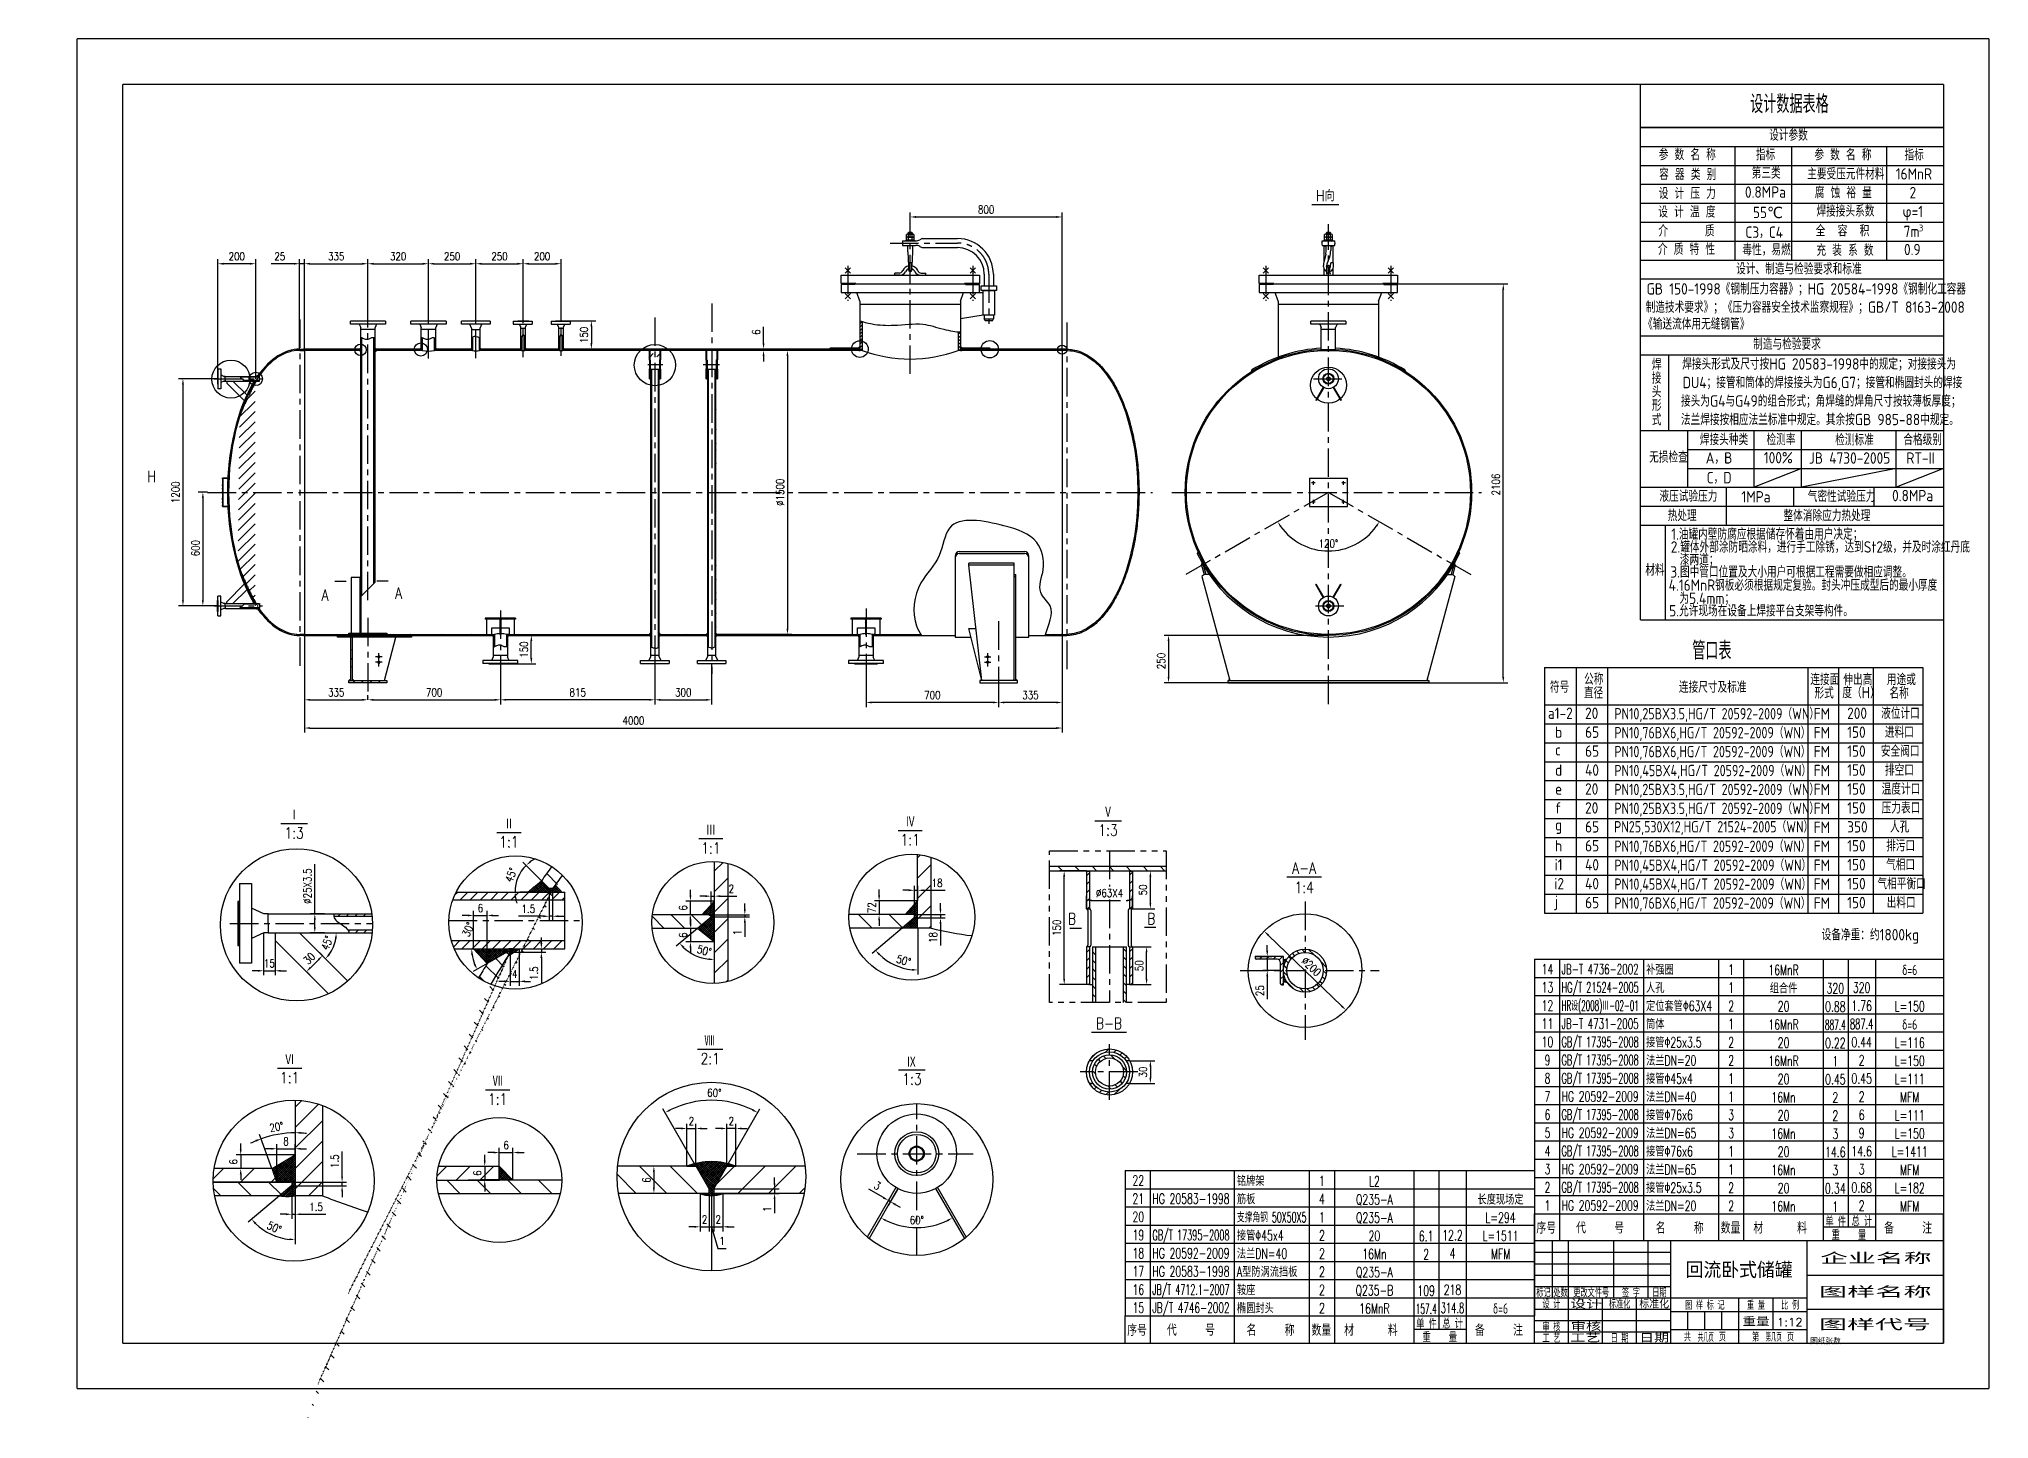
# Model space of a CAD drawing. Header units: millimetres. Extents: x -100 to 10194, y -400 to 6888.
import ezdxf
from ezdxf.enums import TextEntityAlignment as Align

# ---------------------------------------------------------------- set-up
doc = ezdxf.new("R2010")
doc.units = ezdxf.units.MM
doc.header["$LTSCALE"] = 120
doc.linetypes.add('CENTER', pattern=[2, 1.25, -0.25, 0.25, -0.25])
doc.linetypes.add('PHANTOM', pattern=[2.5, 1.25, -0.25, 0.25, -0.25, 0.25, -0.25])
for name, color, linetype in [('1轮廓实线层', 7, 'Continuous'), ('2细线层', 4, 'Continuous'), ('3中心线层', 1, 'CENTER'), ('5剖面线层', 2, 'Continuous'), ('6文字层', 3, 'Continuous'), ('7标注层', 4, 'Continuous'), ('8符号标注层', 31, 'Continuous'), ('9双点划线层', 6, 'PHANTOM'), ('图框层', 7, 'Continuous')]:
    doc.layers.add(name, color=color, linetype=linetype)
doc.styles.add('PC_TEXTSTYLE', font='romans.shx', dxfattribs={"width": 0.8, "bigfont": 'hzfs.shx'})
doc.styles.add('TH_GBDIM', font='romans.shx', dxfattribs={"width": 0.8, "bigfont": 'hzfs.shx'})
doc.styles.add('国标汉字5.0', font='gbenor.shx', dxfattribs={"height": 5, "bigfont": 'gbcbig.shx'})
doc.dimstyles.new('TH_GBDIM', dxfattribs={"dimscale": 12, "dimtxt": 3.5, "dimasz": 2.5, "dimexe": 2, "dimexo": 0, "dimgap": 1.5, "dimtad": 1, "dimdec": 1, "dimdsep": 46, "dimtxsty": 'TH_GBDIM', "dimcen": 2.5, "dimclrd": 130, "dimclre": 130, "dimclrt": 3, "dimadec": 0, "dimazin": 2, "dimtfac": 0.714286, "dimtdec": 1, "dimtmove": 0, "dimatfit": 3, "dimfxl": 1, "dimtolj": 1, "dimtzin": 0, "dimlwd": -1, "dimlwe": -1, "dimarcsym": 0})
pattern_1 = [(45, (0, -253.641), (-0.56126601, 0.56126601), []), (135, (0, -253.641), (-0.56126601, -0.56126601), [])]
pattern_2 = [(45, (-502.014, 38.895), (-22.45064, 22.45064), [])]
pattern_3 = [(135, (-502.014, 38.895), (-22.45064, -22.45064), [])]

msp = doc.modelspace()

# ---------------------------------------------------------------- texts
at = {"layer": '1轮廓实线层', "color": 3, "insert": (6616.74, 1989.7), "char_height": 42, "attachment_point": 5, "rotation": 315.989718, "style": 'TH_GBDIM'}
msp.add_mtext('\\A1;%%c200{}{}', dxfattribs=at)
at = {"layer": '3中心线层', "color": 3, "insert": (5551.34, 2377.56), "char_height": 42, "attachment_point": 5, "style": 'TH_GBDIM'}
msp.add_mtext('%%c63X4', dxfattribs=at)
at = {"layer": '5剖面线层', "color": 3, "char_height": 42, "attachment_point": 5, "style": 'TH_GBDIM'}
for s, insert in [('\\A1;2{}{}', (3413.78, 653.72)), ('\\A1;2{}{}', (3485.78, 653.72)), ('\\A1;1{}{}', (3505.98, 539.72))]:
    msp.add_mtext(s, dxfattribs=dict(at, insert=insert))
at = {"layer": '6文字层', "style": '国标汉字5.0'}
for s, height, p in [('设计数据表格', 96, (8933.23, 6496.28)), ('设计参数', 60, (9033.58, 6350.4)), ('参 数 名 称', 60, (8450.73, 6247.54)), ('指标', 60, (8963.56, 6247.42)), ('参 数 名 称', 60, (9272.14, 6246.52)), ('指标', 60, (9747.88, 6246.15)), ('容 器 类 别', 60, (8452.95, 6143.06)), ('第三类', 60, (8941.36, 6150.33)), ('主要受压元件材料', 60, (9234.4, 6145.76)), ('16MnR', 60, (9701.81, 6145.52)), ('设 计 压 力', 60, (8450.73, 6042.89)), ('0.8MPa', 60, (8905.84, 6049.45)), ('腐 蚀 裕 量', 60, (9274.36, 6046.62)), ('2', 60, (9775.03, 6046.62)), ('设 计 温 度', 60, (8448.51, 5944.88)), ('55℃', 60, (8948.02, 5941.97)), ('焊接接头系数', 60, (9283.24, 5949.59)), ('φ=1', 60, (9737.87, 5946.91)), ('介      质', 60, (8448.51, 5844.75)), ('C3，C4', 60, (8908.06, 5837.63)), ('全  容  积', 60, (9279.31, 5845.07)), ('7m', 60, (9743.4, 5841.75)), ('3', 36, (9824.54, 5871.98)), ('介 质 特 性', 60, (8446.29, 5747.8)), ('毒性，易燃', 60, (8892.52, 5745.19)), ('充 装 系 数', 60, (9283.24, 5742.38)), ('0.9', 60, (9745.35, 5746.19)), ('设计、制造与检验要求和标准', 60, (8859.26, 5644.31)), ('GB 150-1998《钢制压力容器》；HG 20584-1998《钢制化工容器', 60, (8386.42, 5538.21)), ('制造技术要求》；《压力容器安全技术监察规程》；GB/T 8163-2008', 60, (8381.51, 5441.78)), ('《输送流体用无缝钢管》', 60, (8368.31, 5353.46)), ('制造与检验要求', 60, (8949.29, 5246.8)), ('焊', 60, (8414.65, 5138.98)), ('焊接头形式及尺寸按HG 20583-1998中的规定；对接接头为', 60, (8574.76, 5141.83)), ('接', 60, (8414.22, 5067.42)), ('头', 60, (8414.22, 4994.33)), ('DU4；接管和筒体的焊接接头为G6,G7；接管和椭圆封头的焊接', 60, (8576.6, 5043.73)), ('形', 60, (8414.22, 4923.08)), ('接头为G4与G49的组合形式；角焊缝的焊角尺寸按较薄板厚度；', 60, (8567.99, 4946.19)), ('式', 60, (8414.22, 4846.92)), ('法兰焊接按相应法兰标准中规定。其余按GB 985-88中规定。', 60, (8567.82, 4848.28)), ('焊接头种类', 60, (8667.77, 4742.7)), ('检测率', 60, (9019.56, 4742.89)), ('检测标准', 60, (9382.18, 4741.28)), ('合格级别', 60, (9741.83, 4742.6)), ('无损检查', 60, (8400.12, 4649.64)), ('A，B', 60, (8698.89, 4645.79)), ('100%', 60, (9005.45, 4646.73)), ('JB 4730-2005', 60, (9243.67, 4644.92)), ('RT-II', 60, (9758.03, 4644.92)), ('C，D', 60, (8703.72, 4541.19)), ('液压试验压力', 60, (8454.27, 4443.91)), ('1MPa', 60, (8887.08, 4440.21)), ('气密性试验压力', 60, (9237.45, 4442.69)), ('0.8MPa', 60, (9682.61, 4446.53)), ('热处理', 60, (8497.9, 4341.18)), ('整体消除应力热处理', 60, (9109.31, 4341.11)), ('2.罐体外部涂防晒涂料，进行手工除锈，达到St2级，并及时涂红丹底', 60, (8514.26, 4175.26)), ('1.油罐内壁防腐应根据储存怀着由用户决定；', 60, (8516.29, 4243.04)), ('材料', 60, (8379.67, 4053.81)), ('漆两道；', 60, (8561.94, 4107.48)), ('4.16MnR钢板必须根据规定复验。封头冲压成型后的最小厚度', 60, (8503.26, 3973.76)), ('3.图中管口位置及大小用户可根据工程需要做相应调整。', 60, (8511.92, 4043.37)), ('为5.4mm；', 60, (8560.1, 3904.15)), ('5.允许现场在设备上焊接平台支架等构件。', 60, (8505.67, 3838.21)), ('管口表', 96, (8627.54, 3609.7)), ('符号', 60, (7876.37, 3434.97)), ('公称', 60, (8056.57, 3477.22)), ('连接尺寸及标准', 60, (8557.12, 3434.97)), ('连接面', 60, (9250.84, 3475.5)), ('伸出高', 60, (9425.09, 3474.96)), ('用途或', 60, (9655.19, 3475.24)), ('直径', 60, (8055.7, 3404.1)), ('形式', 60, (9272.92, 3404.46)), ('度（H）', 60, (9420.05, 3406.26)), ('名称', 60, (9668.37, 3404.41)), ('a1-2', 60, (7865.47, 3297.03)), ('20', 60, (8061.78, 3297.03)), ('FM', 60, (9268.65, 3294.53)), ('200', 60, (9445.4, 3297.03)), ('液位计口', 60, (9624.68, 3297.03)), ('b', 60, (7903.46, 3197.03)), ('65', 60, (8061.78, 3197.03)), ('FM', 60, (9268.65, 3194.53)), ('150', 60, (9445.4, 3197.03)), ('进料口', 60, (9644.26, 3197.03)), ('c', 60, (7903.46, 3104.2)), ('65', 60, (8061.78, 3097.03)), ('FM', 60, (9268.65, 3094.53)), ('150', 60, (9445.4, 3097.03)), ('安全阀口', 60, (9623.29, 3097.03)), ('d', 60, (7903.46, 2997.03)), ('40', 60, (8061.78, 2997.03)), ('FM', 60, (9268.65, 2994.53)), ('150', 60, (9445.4, 2997.03)), ('排空口', 60, (9644.68, 2997.03)), ('e', 60, (7903.46, 2897.03)), ('20', 60, (8061.78, 2897.03)), ('FM', 60, (9268.65, 2894.53)), ('150', 60, (9445.4, 2897.03)), ('温度计口', 60, (9627.37, 2897.03)), ('f', 60, (7903.46, 2797.03)), ('20', 60, (8061.78, 2797.03)), ('FM', 60, (9268.65, 2794.53)), ('150', 60, (9445.4, 2797.03)), ('压力表口', 60, (9627.37, 2797.03)), ('g', 60, (7903.46, 2707.9)), ('65', 60, (8061.78, 2697.03)), ('FM', 60, (9268.65, 2694.53)), ('350', 60, (9445.4, 2697.03)), ('人孔', 60, (9671.46, 2697.03)), ('h', 60, (7903.46, 2597.03)), ('65', 60, (8061.78, 2597.03)), ('FM', 60, (9268.65, 2594.53)), ('150', 60, (9445.4, 2597.03)), ('排污口', 60, (9651, 2597.03)), ('i1', 60, (7901.01, 2497.03)), ('40', 60, (8061.78, 2497.03)), ('FM', 60, (9268.65, 2494.53)), ('150', 60, (9445.4, 2497.03)), ('气相口', 60, (9651, 2497.03)), ('i2', 60, (7899.32, 2397.03)), ('40', 60, (8061.78, 2397.03)), ('FM', 60, (9268.65, 2394.53)), ('150', 60, (9445.4, 2397.03)), ('气相平衡口', 60, (9605.42, 2397.03)), ('j', 60, (7903.46, 2304.64)), ('65', 60, (8061.78, 2297.03)), ('FM', 60, (9268.65, 2294.53)), ('150', 60, (9445.4, 2297.03)), ('出料口', 60, (9654.17, 2297.03)), ('设备净重：约1800kg', 60, (9310.6, 2127.55))]:
    msp.add_text(s, height=height, dxfattribs=at).set_placement(p)
at = {"layer": '6文字层', "style": '国标汉字5.0', "width": 0.9}
for s, p in [('PN10,25BX3.5,HG/T 20592-2009（WN）', (8216.55, 3294.53)), ('PN10,76BX6,HG/T 20592-2009（WN）', (8216.55, 3194.53)), ('PN10,76BX6,HG/T 20592-2009（WN）', (8216.55, 3094.53)), ('PN10,45BX4,HG/T 20592-2009（WN）', (8216.55, 2994.53)), ('PN10,25BX3.5,HG/T 20592-2009（WN）', (8216.55, 2894.53)), ('PN10,25BX3.5,HG/T 20592-2009（WN）', (8216.55, 2794.53)), ('PN25,530X12,HG/T 21524-2005（WN）', (8215.07, 2697.48)), ('PN10,76BX6,HG/T 20592-2009（WN）', (8216.55, 2594.53)), ('PN10,45BX4,HG/T 20592-2009（WN）', (8216.55, 2494.53)), ('PN10,45BX4,HG/T 20592-2009（WN）', (8216.55, 2394.53)), ('PN10,76BX6,HG/T 20592-2009（WN）', (8216.55, 2294.53))]:
    msp.add_text(s, height=60, dxfattribs=at).set_placement(p)
at = {"layer": '6文字层', "style": 'PC_TEXTSTYLE', "width": 0.667}
for s, p in [('标记', (7842.17, 270)), (' 设 计 ', (7884.17, 210.06)), ('处数', (7932.17, 270)), (' 更改文件号 ', (8094.17, 270)), (' 标准化 ', (8244.17, 210.06)), (' 签 字 ', (8304.17, 270)), (' 日期 ', (8454.17, 270)), (' 图 样 标 记 ', (8694.17, 204)), (' 重 量 ', (8964.17, 204)), (' 比 例 ', (9144.17, 204)), (' 审 核 ', (7884.17, 90)), (' 工 艺 ', (7884.17, 30)), (' 日 期 ', (8244.17, 30)), ('共       页', (8694.17, 36)), ('第       页', (9054.17, 36))]:
    msp.add_text(s, height=42, dxfattribs=at).set_placement(p, align=Align.MIDDLE)
at = {"layer": '6文字层', "style": 'PC_TEXTSTYLE'}
for s, insert, char_height, attachment_point in [('H向', (6690.53, 6030.63), 59.388, 8), ('H', (494.92, 4577.41), 59.39, 5), ('A', (1409.82, 3980.8), 59.39, 2), ('A', (1798.5, 3931.89), 59.39, 8), ('Ⅰ', (1247.09, 2760.26), 59.39, 8), ('Ⅳ', (4499, 2724.81), 59.39, 8), ('Ⅴ', (5543.52, 2775.68), 59.39, 8), ('1:3', (1247.09, 2664.87), 59.388, 8), ('1:1', (2380.94, 2617.81), 59.388, 8), ('Ⅱ', (2380.94, 2713.2), 59.39, 8), ('Ⅲ', (3446.97, 2680.94), 59.39, 8), ('1:1', (4499, 2629.42), 59.388, 8), ('1:3', (5543.52, 2680.3), 59.388, 8), ('1:1', (3446.97, 2585.56), 59.388, 8), ('A-A', (6578.77, 2479.42), 59.388, 8), ('1:4', (6578.92, 2377.43), 59.388, 8), ('B', (5353.58, 2271.34), 59.39, 2), ('B', (5771.37, 2212.2), 59.39, 8), ('B-B', (5548.78, 1659.29), 59.388, 8), ('Ⅷ', (3439.85, 1567.49), 59.39, 8), ('Ⅵ', (1223.45, 1468.07), 59.39, 8), ('2:1', (3443.44, 1473.12), 59.388, 8), ('Ⅸ', (4504.87, 1455.47), 59.39, 8), ('1:1', (1223.45, 1372.68), 59.388, 8), ('Ⅶ', (2321.17, 1354.96), 59.39, 8), ('1:3', (4508.43, 1364.97), 59.388, 8), ('1:1', (2321.17, 1259.57), 59.388, 8)]:
    msp.add_mtext(s, dxfattribs=dict(at, insert=insert, char_height=char_height, attachment_point=attachment_point))
at = {"layer": '6文字层', "style": 'PC_TEXTSTYLE', "flags": 8}
for tag, height, width, p, p2 in [('回流卧式储罐', 84, 1.558299, (8592.62, 343.63), (9157.11, 343.63)), ('企业名称', 60, 3.445461, (9302.69, 417.84), (9890.96, 417.84)), ('标准化', 42, 1.756036, (8348.16, 184.46), (8505.15, 184.46)), ('图样名称', 60, 3.480264, (9296.75, 239.73), (9890.96, 239.73)), ('审核', 42, 2.723972, (7986.31, 64.41), (8146.57, 64.41)), ('重量', 42, 2.448074, (8892.69, 90.51), (9035.58, 90.51)), ('1:12', 42, 1.023151, (9073.93, 90.51), (9211.03, 90.51)), ('图样代号', 60, 3.489916, (9296.75, 67.56), (9887.99, 67.56)), ('工艺', 42, 2.851598, (7983.65, 4.46), (8143.49, 4.46)), ('日期', 42, 2.733185, (8348.16, 4.46), (8505.15, 4.46)), ('共几页', 42, 0.953151, (8657.3, 7.5), (8741.63, 7.5))]:
    msp.add_attdef(tag, text='', height=height, dxfattribs=dict(at, width=width)).set_placement(p, p2, align=Align.FIT)
at = {"layer": '6文字层', "style": 'PC_TEXTSTYLE', "width": 2.873784, "flags": 8}
msp.add_attdef('设计', text=' ', height=42, rotation=358.464421, dxfattribs=at).set_placement((7983.43, 184.46), (8149.78, 180), align=Align.FIT)
at = {"layer": '6文字层', "color": 3, "style": 'PC_TEXTSTYLE', "width": 0.96618, "flags": 8}
msp.add_attdef('第几页', text='', height=42, dxfattribs=at).set_placement((9014.73, 9.04), (9100.22, 9.04), align=Align.FIT)
at = {"layer": '6文字层', "ltscale": 10, "style": 'PC_TEXTSTYLE', "flags": 1}
msp.add_attdef('图纸张数', (9250.03, -5.9), '', height=30, dxfattribs=at)

# ---------------------------------------------------------------- blocks, each defined once
blk = doc.blocks.new('*D6')
at = {"layer": '1轮廓实线层', "color": 130}
for p, q in [((842, 5094), (636, 5094)), ((660, 5064), (660, 3924)), ((842, 3894), (636, 3894))]:
    blk.add_line(p, q, dxfattribs=at)
for points in [[(655, 5064), (665, 5064), (660, 5094)], [(655, 3924), (665, 3924), (660, 3894)]]:
    blk.add_solid(points, dxfattribs=at)
at = {"layer": 'Defpoints', "color": 0}
for p in [(842, 5094), (660, 3894), (842, 3894)]:
    blk.add_point(p, dxfattribs=at)
at = {"layer": '1轮廓实线层', "color": 3, "insert": (621, 4494), "char_height": 42, "attachment_point": 5, "rotation": 90, "style": 'TH_GBDIM'}
blk.add_mtext('\\A1;1200', dxfattribs=at)
blk = doc.blocks.new('*D7')
at = {"layer": '7标注层', "color": 130}
for p, q in [((1356, 2267), (1356, 2530)), ((1407, 2267), (1332, 2267)), ((1407, 2167), (1332, 2167)), ((1356, 2197), (1356, 2237))]:
    blk.add_line(p, q, dxfattribs=at)
for points in [[(1351, 2237), (1361, 2237), (1356, 2267)], [(1351, 2197), (1361, 2197), (1356, 2167)]]:
    blk.add_solid(points, dxfattribs=at)
at = {"layer": 'Defpoints', "color": 0}
for p in [(1407, 2267), (1356, 2167), (1407, 2167)]:
    blk.add_point(p, dxfattribs=at)
at = {"layer": '7标注层', "color": 3, "insert": (1317, 2414), "char_height": 42, "attachment_point": 5, "rotation": 90, "style": 'TH_GBDIM'}
blk.add_mtext('\\A1;%%c25X3.5{}{}', dxfattribs=at)
blk = doc.blocks.new('*D8')
at = {"layer": '7标注层', "color": 130}
for p, q in [((1380, 2064), (1413, 2030)), ((1295, 1979), (1329, 1945)), ((1375, 2025), (1333, 1983))]:
    blk.add_line(p, q, dxfattribs=at)
for points in [[(1329, 1987), (1336, 1980), (1312, 1962)], [(1372, 2029), (1379, 2022), (1397, 2047)]]:
    blk.add_solid(points, dxfattribs=at)
at = {"layer": 'Defpoints', "color": 0}
for p in [(1380, 2064), (1295, 1979), (1312, 1962)]:
    blk.add_point(p, dxfattribs=at)
at = {"layer": '7标注层', "color": 3, "insert": (1327, 2032), "char_height": 42, "attachment_point": 5, "rotation": 45, "style": 'TH_GBDIM'}
blk.add_mtext('\\A1;30{}{}', dxfattribs=at)
blk = doc.blocks.new('*D9')
at = {"layer": '7标注层', "color": 130}
blk.add_arc((1276, 2167), 193, 323.9054, 351.0946, dxfattribs=at)
for points in [[(1462, 2138), (1472, 2137), (1469, 2167)], [(1436, 2050), (1428, 2057), (1413, 2031)]]:
    blk.add_solid(points, dxfattribs=at)
at = {"layer": 'Defpoints', "color": 0}
for p in [(1110, 2167), (1276, 2167), (1659, 2167), (1443, 2071), (1530, 1913)]:
    blk.add_point(p, dxfattribs=at)
at = {"layer": '7标注层', "color": 3, "insert": (1421, 2114), "char_height": 42, "attachment_point": 5, "rotation": 69.6938, "style": 'TH_GBDIM'}
blk.add_mtext('\\A1;45°{}{}', dxfattribs=at)
blk = doc.blocks.new('*D10')
at = {"layer": '1轮廓实线层', "color": 130}
for p, q in [((1086, 2167), (1086, 1943)), ((1146, 2127), (1146, 1943)), ((1056, 1967), (1026, 1967)), ((1086, 1967), (1146, 1967)), ((1176, 1967), (1206, 1967))]:
    blk.add_line(p, q, dxfattribs=at)
for points in [[(1056, 1972), (1056, 1962), (1086, 1967)], [(1176, 1972), (1176, 1962), (1146, 1967)]]:
    blk.add_solid(points, dxfattribs=at)
at = {"layer": 'Defpoints', "color": 0}
for p in [(1086, 2167), (1146, 2127), (1146, 1967)]:
    blk.add_point(p, dxfattribs=at)
at = {"layer": '1轮廓实线层', "color": 3, "insert": (1116, 2006), "char_height": 42, "attachment_point": 5, "style": 'TH_GBDIM'}
blk.add_mtext('\\A1;15{}{}', dxfattribs=at)
blk = doc.blocks.new('*D11')
at = {"layer": '1轮廓实线层', "color": 130}
for p, q in [((2593, 2401), (2593, 2231)), ((2611, 2401), (2611, 2231)), ((2563, 2255), (2432, 2255)), ((2611, 2255), (2593, 2255)), ((2641, 2255), (2671, 2255))]:
    blk.add_line(p, q, dxfattribs=at)
for points in [[(2563, 2260), (2563, 2250), (2593, 2255)], [(2641, 2260), (2641, 2250), (2611, 2255)]]:
    blk.add_solid(points, dxfattribs=at)
at = {"layer": 'Defpoints', "color": 0}
for p in [(2593, 2401), (2611, 2401), (2593, 2255)]:
    blk.add_point(p, dxfattribs=at)
at = {"layer": '1轮廓实线层', "color": 3, "insert": (2483, 2294), "char_height": 42, "attachment_point": 5, "style": 'TH_GBDIM'}
blk.add_mtext('\\A1;1.5{}{}', dxfattribs=at)
blk = doc.blocks.new('*D12')
at = {"layer": '1轮廓实线层', "color": 130}
for p, q in [((2387, 2065), (2576, 2065)), ((2435, 2083), (2576, 2083)), ((2552, 2113), (2552, 2143)), ((2552, 2083), (2552, 2065)), ((2552, 2035), (2552, 1903))]:
    blk.add_line(p, q, dxfattribs=at)
for points in [[(2547, 2113), (2557, 2113), (2552, 2083)], [(2547, 2035), (2557, 2035), (2552, 2065)]]:
    blk.add_solid(points, dxfattribs=at)
at = {"layer": 'Defpoints', "color": 0}
for p in [(2387, 2065), (2435, 2083), (2552, 2083)]:
    blk.add_point(p, dxfattribs=at)
at = {"layer": '1轮廓实线层', "color": 3, "insert": (2513, 1954), "char_height": 42, "attachment_point": 5, "rotation": 90, "style": 'TH_GBDIM'}
blk.add_mtext('\\A1;1.5{}{}', dxfattribs=at)
blk = doc.blocks.new('*D13')
at = {"layer": '1轮廓实线层', "color": 130}
blk.add_line((2266, 2005), (2192, 1963), dxfattribs=at)
blk.add_arc((2400, 2083), 216, 187.9526, 202.0474, dxfattribs=at)
for points in [[(2181, 2052), (2191, 2053), (2184, 2083)], [(2204, 2004), (2195, 1999), (2213, 1975)]]:
    blk.add_solid(points, dxfattribs=at)
at = {"layer": 'Defpoints', "color": 0}
for p in [(2092, 2083), (2369, 2065), (2676, 2083), (2197, 2009), (2266, 2005)]:
    blk.add_point(p, dxfattribs=at)
at = {"layer": '1轮廓实线层', "color": 3, "insert": (2166, 2185), "char_height": 42, "attachment_point": 5, "rotation": 66.3005, "style": 'TH_GBDIM'}
blk.add_mtext('\\A1;30°{}{}', dxfattribs=at)
blk = doc.blocks.new('*D14')
at = {"layer": '1轮廓实线层', "color": 130}
blk.add_line((2552, 2442), (2454, 2540), dxfattribs=at)
for start, end in [(135, 180), (117.6443, 126.3222), (188.6778, 197.3557)]:
    blk.add_arc((2611, 2383), 198, start, end, dxfattribs=at)
for points in [[(2497, 2539), (2491, 2546), (2471, 2523)], [(2410, 2352), (2420, 2353), (2413, 2383)]]:
    blk.add_solid(points, dxfattribs=at)
at = {"layer": 'Defpoints', "color": 0}
for p in [(2440, 2482), (2102, 2383), (2552, 2442), (2593, 2401), (2676, 2383)]:
    blk.add_point(p, dxfattribs=at)
at = {"layer": '1轮廓实线层', "color": 3, "insert": (2392, 2473), "char_height": 42, "attachment_point": 5, "rotation": 67.5, "style": 'TH_GBDIM'}
blk.add_mtext('\\A1;45°', dxfattribs=at)
blk = doc.blocks.new('*D15')
at = {"layer": '1轮廓实线层', "color": 130}
for p, q in [((2194, 2083), (2194, 2283)), ((2266, 2005), (2266, 2283)), ((2164, 2259), (2134, 2259)), ((2194, 2259), (2266, 2259)), ((2296, 2259), (2326, 2259))]:
    blk.add_line(p, q, dxfattribs=at)
for points in [[(2164, 2264), (2164, 2254), (2194, 2259)], [(2296, 2264), (2296, 2254), (2266, 2259)]]:
    blk.add_solid(points, dxfattribs=at)
at = {"layer": 'Defpoints', "color": 0}
for p in [(2266, 2259), (2194, 2083), (2266, 2005)]:
    blk.add_point(p, dxfattribs=at)
at = {"layer": '1轮廓实线层', "color": 3, "insert": (2230, 2298), "char_height": 42, "attachment_point": 5, "style": 'TH_GBDIM'}
blk.add_mtext('\\A1;6{}{}', dxfattribs=at)
blk = doc.blocks.new('*D16')
at = {"layer": '1轮廓实线层', "color": 130}
for p, q in [((2387, 2065), (2387, 1887)), ((2435, 2083), (2435, 1887)), ((2357, 1911), (2327, 1911)), ((2387, 1911), (2435, 1911)), ((2465, 1911), (2495, 1911))]:
    blk.add_line(p, q, dxfattribs=at)
for points in [[(2357, 1916), (2357, 1906), (2387, 1911)], [(2465, 1916), (2465, 1906), (2435, 1911)]]:
    blk.add_solid(points, dxfattribs=at)
at = {"layer": 'Defpoints', "color": 0}
for p in [(2387, 2065), (2435, 2083), (2435, 1911)]:
    blk.add_point(p, dxfattribs=at)
at = {"layer": '1轮廓实线层', "color": 3, "insert": (2411, 1950), "char_height": 42, "attachment_point": 5, "style": 'TH_GBDIM'}
blk.add_mtext('\\A1;4{}{}', dxfattribs=at)
blk = doc.blocks.new('*D17')
at = {"layer": '1轮廓实线层', "color": 130}
for p, q in [((3339, 2365), (3339, 2395)), ((3466, 2335), (3315, 2335)), ((3339, 2263), (3339, 2335)), ((3400, 2263), (3315, 2263)), ((3339, 2233), (3339, 2203))]:
    blk.add_line(p, q, dxfattribs=at)
for points in [[(3334, 2365), (3344, 2365), (3339, 2335)], [(3334, 2233), (3344, 2233), (3339, 2263)]]:
    blk.add_solid(points, dxfattribs=at)
at = {"layer": 'Defpoints', "color": 0}
for p in [(3339, 2335), (3466, 2335), (3400, 2263)]:
    blk.add_point(p, dxfattribs=at)
at = {"layer": '1轮廓实线层', "color": 3, "insert": (3300, 2299), "char_height": 42, "attachment_point": 5, "rotation": 90, "style": 'TH_GBDIM'}
blk.add_mtext('\\A1;6{}{}', dxfattribs=at)
blk = doc.blocks.new('*D18')
at = {"layer": '1轮廓实线层', "color": 130}
for p, q in [((3448, 2263), (3448, 2385)), ((3466, 2335), (3466, 2385)), ((3418, 2361), (3388, 2361)), ((3448, 2361), (3466, 2361)), ((3496, 2361), (3584, 2361))]:
    blk.add_line(p, q, dxfattribs=at)
for points in [[(3418, 2366), (3418, 2356), (3448, 2361)], [(3496, 2366), (3496, 2356), (3466, 2361)]]:
    blk.add_solid(points, dxfattribs=at)
at = {"layer": 'Defpoints', "color": 0}
for p in [(3466, 2361), (3466, 2335), (3448, 2263)]:
    blk.add_point(p, dxfattribs=at)
at = {"layer": '1轮廓实线层', "color": 3, "insert": (3555, 2400), "char_height": 42, "attachment_point": 5, "style": 'TH_GBDIM'}
blk.add_mtext('\\A1;2{}{}', dxfattribs=at)
blk = doc.blocks.new('*D19')
at = {"layer": '1轮廓实线层', "color": 130}
for p, q in [((3626, 2293), (3626, 2323)), ((3448, 2263), (3650, 2263)), ((3448, 2251), (3650, 2251)), ((3626, 2263), (3626, 2251)), ((3626, 2221), (3626, 2147))]:
    blk.add_line(p, q, dxfattribs=at)
for points in [[(3621, 2293), (3631, 2293), (3626, 2263)], [(3621, 2221), (3631, 2221), (3626, 2251)]]:
    blk.add_solid(points, dxfattribs=at)
at = {"layer": 'Defpoints', "color": 0}
for p in [(3448, 2263), (3448, 2251), (3626, 2251)]:
    blk.add_point(p, dxfattribs=at)
at = {"layer": '1轮廓实线层', "color": 3, "insert": (3587, 2169), "char_height": 42, "attachment_point": 5, "rotation": 90, "style": 'TH_GBDIM'}
blk.add_mtext('\\A1;1{}{}', dxfattribs=at)
blk = doc.blocks.new('*D20')
at = {"layer": '1轮廓实线层', "color": 130}
for p, q in [((3374, 2191), (3315, 2191)), ((3339, 2221), (3339, 2251)), ((3339, 2191), (3339, 2119)), ((3463, 2119), (3315, 2119)), ((3339, 2089), (3339, 2059))]:
    blk.add_line(p, q, dxfattribs=at)
for points in [[(3334, 2221), (3344, 2221), (3339, 2191)], [(3334, 2089), (3344, 2089), (3339, 2119)]]:
    blk.add_solid(points, dxfattribs=at)
at = {"layer": 'Defpoints', "color": 0}
for p in [(3374, 2191), (3339, 2119), (3463, 2119)]:
    blk.add_point(p, dxfattribs=at)
at = {"layer": '1轮廓实线层', "color": 3, "insert": (3300, 2155), "char_height": 42, "attachment_point": 5, "rotation": 90, "style": 'TH_GBDIM'}
blk.add_mtext('\\A1;6{}{}', dxfattribs=at)
blk = doc.blocks.new('*D21')
at = {"layer": '1轮廓实线层', "color": 130}
blk.add_line((3376, 2191), (3264, 2097), dxfattribs=at)
blk.add_arc((3466, 2266), 240, 227.1795, 262.8205, dxfattribs=at)
for points in [[(3299, 2087), (3307, 2094), (3282, 2112)], [(3436, 2033), (3436, 2023), (3466, 2026)]]:
    blk.add_solid(points, dxfattribs=at)
at = {"layer": 'Defpoints', "color": 0}
for p in [(3466, 2544), (3376, 2191), (3448, 2251), (3334, 2066), (3466, 1900)]:
    blk.add_point(p, dxfattribs=at)
at = {"layer": '1轮廓实线层', "color": 3, "insert": (3412, 2073), "char_height": 42, "attachment_point": 5, "rotation": 344.4857, "style": 'TH_GBDIM'}
blk.add_mtext('\\A1;50°', dxfattribs=at)
blk = doc.blocks.new('*D22')
at = {"layer": '1轮廓实线层', "color": 130}
for p, q in [((4335, 2366), (4335, 2396)), ((4539, 2336), (4311, 2336)), ((4335, 2336), (4335, 2264)), ((4473, 2264), (4311, 2264)), ((4335, 2234), (4335, 2204))]:
    blk.add_line(p, q, dxfattribs=at)
for points in [[(4330, 2366), (4340, 2366), (4335, 2336)], [(4330, 2234), (4340, 2234), (4335, 2264)]]:
    blk.add_solid(points, dxfattribs=at)
at = {"layer": 'Defpoints', "color": 0}
for p in [(4539, 2336), (4335, 2264), (4473, 2264)]:
    blk.add_point(p, dxfattribs=at)
at = {"layer": '1轮廓实线层', "color": 3, "insert": (4296, 2300), "char_height": 42, "attachment_point": 5, "rotation": 90, "style": 'TH_GBDIM'}
blk.add_mtext('\\A1;72', dxfattribs=at)
blk = doc.blocks.new('*D23')
at = {"layer": '1轮廓实线层', "color": 130}
for p, q in [((4491, 2392), (4461, 2392)), ((4521, 2264), (4521, 2416)), ((4521, 2392), (4539, 2392)), ((4539, 2336), (4539, 2416)), ((4569, 2392), (4684, 2392))]:
    blk.add_line(p, q, dxfattribs=at)
for points in [[(4491, 2397), (4491, 2387), (4521, 2392)], [(4569, 2397), (4569, 2387), (4539, 2392)]]:
    blk.add_solid(points, dxfattribs=at)
at = {"layer": 'Defpoints', "color": 0}
for p in [(4539, 2392), (4539, 2336), (4521, 2264)]:
    blk.add_point(p, dxfattribs=at)
at = {"layer": '1轮廓实线层', "color": 3, "insert": (4641, 2431), "char_height": 42, "attachment_point": 5, "style": 'TH_GBDIM'}
blk.add_mtext('\\A1;18', dxfattribs=at)
blk = doc.blocks.new('*D24')
at = {"layer": '1轮廓实线层', "color": 130}
for p, q in [((4659, 2294), (4659, 2324)), ((4521, 2264), (4683, 2264)), ((4521, 2246), (4683, 2246)), ((4659, 2264), (4659, 2246)), ((4659, 2216), (4659, 2100))]:
    blk.add_line(p, q, dxfattribs=at)
for points in [[(4654, 2294), (4664, 2294), (4659, 2264)], [(4654, 2216), (4664, 2216), (4659, 2246)]]:
    blk.add_solid(points, dxfattribs=at)
at = {"layer": 'Defpoints', "color": 0}
for p in [(4521, 2264), (4521, 2246), (4659, 2246)]:
    blk.add_point(p, dxfattribs=at)
at = {"layer": '1轮廓实线层', "color": 3, "insert": (4620, 2143), "char_height": 42, "attachment_point": 5, "rotation": 90, "style": 'TH_GBDIM'}
blk.add_mtext('\\A1;18', dxfattribs=at)
blk = doc.blocks.new('*D25')
at = {"layer": '1轮廓实线层', "color": 130}
for p, q in [((4456, 2192), (4298, 2059)), ((4539, 2192), (4539, 1947))]:
    blk.add_line(p, q, dxfattribs=at)
blk.add_arc((4539, 2261), 290, 225.9248, 264.0752, dxfattribs=at)
for points in [[(4333, 2049), (4340, 2056), (4316, 2075)], [(4509, 1977), (4508, 1967), (4539, 1971)]]:
    blk.add_solid(points, dxfattribs=at)
at = {"layer": 'Defpoints', "color": 0}
for p in [(4539, 2581), (4456, 2192), (4521, 2246), (4539, 2192), (4379, 2019)]:
    blk.add_point(p, dxfattribs=at)
at = {"layer": '1轮廓实线层', "color": 3, "insert": (4464, 2021), "char_height": 42, "attachment_point": 5, "rotation": 342.8363, "style": 'TH_GBDIM'}
blk.add_mtext('\\A1;50°', dxfattribs=at)
blk = doc.blocks.new('*D26')
at = {"layer": '1轮廓实线层', "color": 130}
for p, q in [((5673, 2094), (5771, 2094)), ((5747, 1924), (5747, 2064)), ((5673, 1894), (5771, 1894))]:
    blk.add_line(p, q, dxfattribs=at)
for points in [[(5742, 2064), (5752, 2064), (5747, 2094)], [(5742, 1924), (5752, 1924), (5747, 1894)]]:
    blk.add_solid(points, dxfattribs=at)
at = {"layer": 'Defpoints', "color": 0}
for p in [(5673, 2094), (5747, 2094), (5673, 1894)]:
    blk.add_point(p, dxfattribs=at)
at = {"layer": '1轮廓实线层', "color": 3, "insert": (5708, 1994), "char_height": 42, "attachment_point": 5, "rotation": 90, "style": 'TH_GBDIM'}
blk.add_mtext('\\A1;50{}{}', dxfattribs=at)
blk = doc.blocks.new('*D27')
at = {"layer": '1轮廓实线层', "color": 130}
for p, q in [((5429, 2494), (5288, 2494)), ((5312, 1924), (5312, 2464)), ((5429, 1894), (5288, 1894))]:
    blk.add_line(p, q, dxfattribs=at)
for points in [[(5307, 2464), (5317, 2464), (5312, 2494)], [(5307, 1924), (5317, 1924), (5312, 1894)]]:
    blk.add_solid(points, dxfattribs=at)
at = {"layer": 'Defpoints', "color": 0}
for p in [(5312, 2494), (5429, 2494), (5429, 1894)]:
    blk.add_point(p, dxfattribs=at)
at = {"layer": '1轮廓实线层', "color": 3, "insert": (5273, 2194), "char_height": 42, "attachment_point": 5, "rotation": 90, "style": 'TH_GBDIM'}
blk.add_mtext('\\A1;150{}{}', dxfattribs=at)
blk = doc.blocks.new('*D28')
at = {"layer": '1轮廓实线层', "color": 130}
for p, q in [((5673, 2494), (5791, 2494)), ((5767, 2324), (5767, 2464)), ((5673, 2294), (5791, 2294))]:
    blk.add_line(p, q, dxfattribs=at)
for points in [[(5762, 2464), (5772, 2464), (5767, 2494)], [(5762, 2324), (5772, 2324), (5767, 2294)]]:
    blk.add_solid(points, dxfattribs=at)
at = {"layer": 'Defpoints', "color": 0}
for p in [(5673, 2494), (5767, 2494), (5673, 2294)]:
    blk.add_point(p, dxfattribs=at)
at = {"layer": '1轮廓实线层', "color": 3, "insert": (5728, 2394), "char_height": 42, "attachment_point": 5, "rotation": 90, "style": 'TH_GBDIM'}
blk.add_mtext('\\A1;50{}{}', dxfattribs=at)
blk = doc.blocks.new('*D29')
at = {"layer": '1轮廓实线层', "color": 130}
for p, q in [((5658, 1492), (5791, 1492)), ((5767, 1462), (5767, 1402)), ((5658, 1372), (5791, 1372))]:
    blk.add_line(p, q, dxfattribs=at)
for points in [[(5762, 1462), (5772, 1462), (5767, 1492)], [(5762, 1402), (5772, 1402), (5767, 1372)]]:
    blk.add_solid(points, dxfattribs=at)
at = {"layer": 'Defpoints', "color": 0}
for p in [(5658, 1492), (5658, 1372), (5767, 1372)]:
    blk.add_point(p, dxfattribs=at)
at = {"layer": '1轮廓实线层', "color": 3, "insert": (5728, 1432), "char_height": 42, "attachment_point": 5, "rotation": 90, "style": 'TH_GBDIM'}
blk.add_mtext('\\A1;30{}{}', dxfattribs=at)
blk = doc.blocks.new('*D30')
at = {"layer": '1轮廓实线层', "color": 130}
for p, q in [((965, 1024), (965, 1054)), ((1252, 994), (941, 994)), ((965, 994), (965, 922)), ((1130, 922), (941, 922)), ((965, 892), (965, 862))]:
    blk.add_line(p, q, dxfattribs=at)
for points in [[(960, 1024), (970, 1024), (965, 994)], [(960, 892), (970, 892), (965, 922)]]:
    blk.add_solid(points, dxfattribs=at)
at = {"layer": 'Defpoints', "color": 0}
for p in [(1252, 994), (965, 922), (1130, 922)]:
    blk.add_point(p, dxfattribs=at)
at = {"layer": '1轮廓实线层', "color": 3, "insert": (926, 958), "char_height": 42, "attachment_point": 5, "rotation": 90, "style": 'TH_GBDIM'}
blk.add_mtext('\\A1;6{}{}', dxfattribs=at)
blk = doc.blocks.new('*D31')
at = {"layer": '1轮廓实线层', "color": 130}
for p, q in [((1234, 832), (1234, 657)), ((1252, 778), (1252, 657)), ((1204, 681), (1174, 681)), ((1234, 681), (1252, 681)), ((1282, 681), (1414, 681))]:
    blk.add_line(p, q, dxfattribs=at)
for points in [[(1204, 686), (1204, 676), (1234, 681)], [(1282, 686), (1282, 676), (1252, 681)]]:
    blk.add_solid(points, dxfattribs=at)
at = {"layer": 'Defpoints', "color": 0}
for p in [(1234, 832), (1252, 778), (1252, 681)]:
    blk.add_point(p, dxfattribs=at)
at = {"layer": '1轮廓实线层', "color": 3, "insert": (1363, 720), "char_height": 42, "attachment_point": 5, "style": 'TH_GBDIM'}
blk.add_mtext('\\A1;1.5{}{}', dxfattribs=at)
blk = doc.blocks.new('*D32')
at = {"layer": '1轮廓实线层', "color": 130}
for p, q in [((1500, 880), (1500, 1012)), ((1234, 850), (1524, 850)), ((1234, 832), (1524, 832)), ((1500, 832), (1500, 850)), ((1500, 802), (1500, 772))]:
    blk.add_line(p, q, dxfattribs=at)
for points in [[(1495, 880), (1505, 880), (1500, 850)], [(1495, 802), (1505, 802), (1500, 832)]]:
    blk.add_solid(points, dxfattribs=at)
at = {"layer": 'Defpoints', "color": 0}
for p in [(1234, 850), (1234, 832), (1500, 832)]:
    blk.add_point(p, dxfattribs=at)
at = {"layer": '1轮廓实线层', "color": 3, "insert": (1461, 961), "char_height": 42, "attachment_point": 5, "rotation": 90, "style": 'TH_GBDIM'}
blk.add_mtext('\\A1;1.5{}{}', dxfattribs=at)
blk = doc.blocks.new('*D33')
at = {"layer": '1轮廓实线层', "color": 130}
blk.add_line((1130, 922), (1064, 1103), dxfattribs=at)
for start, end in [(113.2727, 116.5454), (90, 110), (83.4546, 86.7273)]:
    blk.add_arc((1252, 586), 525, start, end, dxfattribs=at)
for points in [[(1043, 1074), (1047, 1064), (1073, 1080)], [(1282, 1106), (1282, 1116), (1252, 1112)]]:
    blk.add_solid(points, dxfattribs=at)
at = {"layer": 'Defpoints', "color": 0}
for p in [(1252, 1283), (1191, 1108), (1130, 922), (1156, 850), (1252, 778)]:
    blk.add_point(p, dxfattribs=at)
at = {"layer": '1轮廓实线层', "color": 3, "insert": (1154, 1142), "char_height": 42, "attachment_point": 5, "rotation": 10, "style": 'TH_GBDIM'}
blk.add_mtext('\\A1;20°', dxfattribs=at)
blk = doc.blocks.new('*D34')
at = {"layer": '1轮廓实线层', "color": 130}
for p, q in [((1170, 778), (1004, 639)), ((1252, 778), (1252, 523))]:
    blk.add_line(p, q, dxfattribs=at)
blk.add_arc((1252, 847), 300, 225.7326, 264.2674, dxfattribs=at)
for points in [[(1039, 629), (1047, 636), (1023, 654)], [(1223, 554), (1222, 544), (1252, 547)]]:
    blk.add_solid(points, dxfattribs=at)
at = {"layer": 'Defpoints', "color": 0}
for p in [(1252, 1283), (1234, 832), (1170, 778), (1252, 778), (1087, 597)]:
    blk.add_point(p, dxfattribs=at)
at = {"layer": '1轮廓实线层', "color": 3, "insert": (1142, 611), "char_height": 42, "attachment_point": 5, "rotation": 335, "style": 'TH_GBDIM'}
blk.add_mtext('\\A1;50°', dxfattribs=at)
blk = doc.blocks.new('*D35')
at = {"layer": '1轮廓实线层', "color": 130}
for p, q in [((1156, 850), (1156, 1051)), ((1252, 994), (1252, 1051)), ((1126, 1027), (1096, 1027)), ((1156, 1027), (1252, 1027)), ((1282, 1027), (1312, 1027))]:
    blk.add_line(p, q, dxfattribs=at)
for points in [[(1126, 1032), (1126, 1022), (1156, 1027)], [(1282, 1032), (1282, 1022), (1252, 1027)]]:
    blk.add_solid(points, dxfattribs=at)
at = {"layer": 'Defpoints', "color": 0}
for p in [(1252, 1027), (1252, 994), (1156, 850)]:
    blk.add_point(p, dxfattribs=at)
at = {"layer": '1轮廓实线层', "color": 3, "insert": (1204, 1066), "char_height": 42, "attachment_point": 5, "style": 'TH_GBDIM'}
blk.add_mtext('\\A1;8{}{}', dxfattribs=at)
blk = doc.blocks.new('*D36')
at = {"layer": '1轮廓实线层', "color": 130}
for p, q in [((2330, 934), (2229, 934)), ((2253, 964), (2253, 994)), ((2253, 934), (2253, 862)), ((2402, 862), (2229, 862)), ((2253, 832), (2253, 802))]:
    blk.add_line(p, q, dxfattribs=at)
for points in [[(2248, 964), (2258, 964), (2253, 934)], [(2248, 832), (2258, 832), (2253, 862)]]:
    blk.add_solid(points, dxfattribs=at)
at = {"layer": 'Defpoints', "color": 0}
for p in [(2330, 934), (2253, 862), (2402, 862)]:
    blk.add_point(p, dxfattribs=at)
at = {"layer": '1轮廓实线层', "color": 3, "insert": (2214, 898), "char_height": 42, "attachment_point": 5, "rotation": 90, "style": 'TH_GBDIM'}
blk.add_mtext('\\A1;6{}{}', dxfattribs=at)
blk = doc.blocks.new('*D37')
at = {"layer": '1轮廓实线层', "color": 130}
for p, q in [((2330, 862), (2330, 1031)), ((2402, 862), (2402, 1031)), ((2300, 1007), (2270, 1007)), ((2330, 1007), (2402, 1007)), ((2432, 1007), (2462, 1007))]:
    blk.add_line(p, q, dxfattribs=at)
for points in [[(2300, 1012), (2300, 1002), (2330, 1007)], [(2432, 1012), (2432, 1002), (2402, 1007)]]:
    blk.add_solid(points, dxfattribs=at)
at = {"layer": 'Defpoints', "color": 0}
for p in [(2402, 1007), (2330, 862), (2402, 862)]:
    blk.add_point(p, dxfattribs=at)
at = {"layer": '1轮廓实线层', "color": 3, "insert": (2366, 1046), "char_height": 42, "attachment_point": 5, "style": 'TH_GBDIM'}
blk.add_mtext('\\A1;6{}{}', dxfattribs=at)
blk = doc.blocks.new('*D38')
at = {"layer": '1轮廓实线层', "color": 130}
for p, q in [((6384, 2073), (6384, 2103)), ((6319, 2043), (6408, 2043)), ((6454, 1968), (6360, 1968)), ((6384, 2043), (6384, 1968)), ((6384, 1938), (6384, 1817))]:
    blk.add_line(p, q, dxfattribs=at)
for points in [[(6379, 2073), (6389, 2073), (6384, 2043)], [(6379, 1938), (6389, 1938), (6384, 1968)]]:
    blk.add_solid(points, dxfattribs=at)
at = {"layer": 'Defpoints', "color": 0}
for p in [(6319, 2043), (6384, 2043), (6454, 1968)]:
    blk.add_point(p, dxfattribs=at)
at = {"layer": '1轮廓实线层', "color": 3, "insert": (6345, 1862), "char_height": 42, "attachment_point": 5, "rotation": 90, "style": 'TH_GBDIM'}
blk.add_mtext('\\A1;25{}{}', dxfattribs=at)
blk = doc.blocks.new('*D39')
at = {"layer": '1轮廓实线层', "color": 130}
blk.add_arc((4534, 989), 378, 244.5507, 295.4493, dxfattribs=at)
for points in [[(4369, 643), (4373, 652), (4345, 662)], [(4694, 652), (4698, 643), (4722, 662)]]:
    blk.add_solid(points, dxfattribs=at)
at = {"layer": 'Defpoints', "color": 0}
for p in [(4434, 816), (4633, 816), (4282, 553), (4468, 617), (4786, 552)]:
    blk.add_point(p, dxfattribs=at)
at = {"layer": '1轮廓实线层', "color": 3, "insert": (4534, 650), "char_height": 42, "attachment_point": 5, "style": 'TH_GBDIM'}
blk.add_mtext('\\A1;60°', dxfattribs=at)
blk = doc.blocks.new('*D40')
at = {"layer": '1轮廓实线层', "color": 130}
for p, q in [((844, 5094), (844, 5725)), ((1014, 5701), (874, 5701)), ((1044, 5094), (1044, 5725))]:
    blk.add_line(p, q, dxfattribs=at)
for points in [[(874, 5706), (874, 5696), (844, 5701)], [(1014, 5706), (1014, 5696), (1044, 5701)]]:
    blk.add_solid(points, dxfattribs=at)
at = {"layer": 'Defpoints', "color": 0}
for p in [(844, 5701), (844, 5094), (1044, 5094)]:
    blk.add_point(p, dxfattribs=at)
at = {"layer": '1轮廓实线层', "color": 3, "insert": (944, 5740), "char_height": 42, "attachment_point": 5, "style": 'TH_GBDIM'}
blk.add_mtext('\\A1;200', dxfattribs=at)
blk = doc.blocks.new('*D41')
at = {"layer": '1轮廓实线层', "color": 130}
for p, q in [((4358, 769), (4281, 813)), ((4423, 822), (4372, 733)), ((4434, 816), (4382, 727)), ((4394, 748), (4384, 754)), ((4420, 733), (4446, 718))]:
    blk.add_line(p, q, dxfattribs=at)
for points in [[(4360, 773), (4355, 764), (4384, 754)], [(4423, 737), (4418, 728), (4394, 748)]]:
    blk.add_solid(points, dxfattribs=at)
at = {"layer": 'Defpoints', "color": 0}
for p in [(4384, 754), (4423, 822), (4434, 816)]:
    blk.add_point(p, dxfattribs=at)
at = {"layer": '1轮廓实线层', "color": 3, "insert": (4326, 832), "char_height": 42, "attachment_point": 5, "rotation": 330, "style": 'TH_GBDIM'}
blk.add_mtext('\\A1;3{}{}', dxfattribs=at)
blk = doc.blocks.new('*D42')
at = {"layer": '1轮廓实线层', "color": 130}
for p, q in [((1246, 5701), (1126, 5701)), ((1276, 5244), (1276, 5725)), ((1301, 5701), (1276, 5701)), ((1301, 5243), (1301, 5725)), ((1331, 5701), (1361, 5701))]:
    blk.add_line(p, q, dxfattribs=at)
for points in [[(1246, 5706), (1246, 5696), (1276, 5701)], [(1331, 5706), (1331, 5696), (1301, 5701)]]:
    blk.add_solid(points, dxfattribs=at)
at = {"layer": 'Defpoints', "color": 0}
for p in [(1276, 5701), (1276, 5244), (1301, 5243)]:
    blk.add_point(p, dxfattribs=at)
at = {"layer": '1轮廓实线层', "color": 3, "insert": (1171, 5740), "char_height": 42, "attachment_point": 5, "style": 'TH_GBDIM'}
blk.add_mtext('\\A1;25', dxfattribs=at)
blk = doc.blocks.new('*D43')
at = {"layer": '1轮廓实线层', "color": 130}
for p, q in [((1301, 5243), (1301, 5725)), ((1331, 5701), (1606, 5701)), ((1636, 5400), (1636, 5725))]:
    blk.add_line(p, q, dxfattribs=at)
for points in [[(1331, 5706), (1331, 5696), (1301, 5701)], [(1606, 5706), (1606, 5696), (1636, 5701)]]:
    blk.add_solid(points, dxfattribs=at)
at = {"layer": 'Defpoints', "color": 0}
for p in [(1636, 5701), (1636, 5400), (1301, 5243)]:
    blk.add_point(p, dxfattribs=at)
at = {"layer": '1轮廓实线层', "color": 3, "insert": (1469, 5740), "char_height": 42, "attachment_point": 5, "style": 'TH_GBDIM'}
blk.add_mtext('\\A1;335', dxfattribs=at)
blk = doc.blocks.new('*D44')
at = {"layer": '1轮廓实线层', "color": 130}
for p, q in [((1636, 5400), (1636, 5725)), ((1666, 5701), (1926, 5701)), ((1956, 5400), (1956, 5725))]:
    blk.add_line(p, q, dxfattribs=at)
for points in [[(1666, 5706), (1666, 5696), (1636, 5701)], [(1926, 5706), (1926, 5696), (1956, 5701)]]:
    blk.add_solid(points, dxfattribs=at)
at = {"layer": 'Defpoints', "color": 0}
for p in [(1956, 5701), (1636, 5400), (1956, 5400)]:
    blk.add_point(p, dxfattribs=at)
at = {"layer": '1轮廓实线层', "color": 3, "insert": (1796, 5740), "char_height": 42, "attachment_point": 5, "style": 'TH_GBDIM'}
blk.add_mtext('\\A1;320', dxfattribs=at)
blk = doc.blocks.new('*D45')
at = {"layer": '1轮廓实线层', "color": 130}
for p, q in [((1956, 5400), (1956, 5725)), ((1986, 5701), (2176, 5701)), ((2206, 5400), (2206, 5725))]:
    blk.add_line(p, q, dxfattribs=at)
for points in [[(1986, 5706), (1986, 5696), (1956, 5701)], [(2176, 5706), (2176, 5696), (2206, 5701)]]:
    blk.add_solid(points, dxfattribs=at)
at = {"layer": 'Defpoints', "color": 0}
for p in [(2206, 5701), (1956, 5400), (2206, 5400)]:
    blk.add_point(p, dxfattribs=at)
at = {"layer": '1轮廓实线层', "color": 3, "insert": (2081, 5740), "char_height": 42, "attachment_point": 5, "style": 'TH_GBDIM'}
blk.add_mtext('\\A1;250', dxfattribs=at)
blk = doc.blocks.new('*D46')
at = {"layer": '1轮廓实线层', "color": 130}
for p, q in [((2206, 5400), (2206, 5725)), ((2236, 5701), (2426, 5701)), ((2456, 5400), (2456, 5725))]:
    blk.add_line(p, q, dxfattribs=at)
for points in [[(2236, 5706), (2236, 5696), (2206, 5701)], [(2426, 5706), (2426, 5696), (2456, 5701)]]:
    blk.add_solid(points, dxfattribs=at)
at = {"layer": 'Defpoints', "color": 0}
for p in [(2456, 5701), (2206, 5400), (2456, 5400)]:
    blk.add_point(p, dxfattribs=at)
at = {"layer": '1轮廓实线层', "color": 3, "insert": (2331, 5740), "char_height": 42, "attachment_point": 5, "style": 'TH_GBDIM'}
blk.add_mtext('\\A1;250', dxfattribs=at)
blk = doc.blocks.new('*D47')
at = {"layer": '1轮廓实线层', "color": 130}
for p, q in [((2456, 5400), (2456, 5725)), ((2486, 5701), (2626, 5701)), ((2656, 5400), (2656, 5725))]:
    blk.add_line(p, q, dxfattribs=at)
for points in [[(2486, 5706), (2486, 5696), (2456, 5701)], [(2626, 5706), (2626, 5696), (2656, 5701)]]:
    blk.add_solid(points, dxfattribs=at)
at = {"layer": 'Defpoints', "color": 0}
for p in [(2656, 5701), (2456, 5400), (2656, 5400)]:
    blk.add_point(p, dxfattribs=at)
at = {"layer": '1轮廓实线层', "color": 3, "insert": (2556, 5740), "char_height": 42, "attachment_point": 5, "style": 'TH_GBDIM'}
blk.add_mtext('\\A1;200', dxfattribs=at)
blk = doc.blocks.new('*D48')
at = {"layer": '1轮廓实线层', "color": 130}
for p, q in [((1301, 3744), (1301, 3374)), ((1331, 3398), (1606, 3398)), ((1636, 3398), (1636, 3422))]:
    blk.add_line(p, q, dxfattribs=at)
for points in [[(1331, 3403), (1331, 3393), (1301, 3398)], [(1606, 3403), (1606, 3393), (1636, 3398)]]:
    blk.add_solid(points, dxfattribs=at)
at = {"layer": 'Defpoints', "color": 0}
for p in [(1301, 3744), (1636, 3398), (1636, 3398)]:
    blk.add_point(p, dxfattribs=at)
at = {"layer": '1轮廓实线层', "color": 3, "insert": (1469, 3437), "char_height": 42, "attachment_point": 5, "style": 'TH_GBDIM'}
blk.add_mtext('\\A1;335', dxfattribs=at)
blk = doc.blocks.new('*D49')
at = {"layer": '1轮廓实线层', "color": 130}
for p, q in [((1301, 3744), (1301, 3225)), ((5301, 3744), (5301, 3225)), ((1331, 3249), (5271, 3249))]:
    blk.add_line(p, q, dxfattribs=at)
for points in [[(1331, 3254), (1331, 3244), (1301, 3249)], [(5271, 3254), (5271, 3244), (5301, 3249)]]:
    blk.add_solid(points, dxfattribs=at)
at = {"layer": 'Defpoints', "color": 0}
for p in [(1301, 3744), (5301, 3744), (5301, 3249)]:
    blk.add_point(p, dxfattribs=at)
at = {"layer": '1轮廓实线层', "color": 3, "insert": (3038, 3288), "char_height": 42, "attachment_point": 5, "style": 'TH_GBDIM'}
blk.add_mtext('\\A1;4000', dxfattribs=at)
blk = doc.blocks.new('*D50')
at = {"layer": '1轮廓实线层', "color": 130}
for p, q in [((5301, 3744), (5301, 3360)), ((4966, 3488), (4966, 3360)), ((5271, 3384), (4996, 3384))]:
    blk.add_line(p, q, dxfattribs=at)
for points in [[(4996, 3389), (4996, 3379), (4966, 3384)], [(5271, 3389), (5271, 3379), (5301, 3384)]]:
    blk.add_solid(points, dxfattribs=at)
at = {"layer": 'Defpoints', "color": 0}
for p in [(5301, 3744), (4966, 3488), (4966, 3384)]:
    blk.add_point(p, dxfattribs=at)
at = {"layer": '1轮廓实线层', "color": 3, "insert": (5134, 3423), "char_height": 42, "attachment_point": 5, "style": 'TH_GBDIM'}
blk.add_mtext('\\A1;335', dxfattribs=at)
blk = doc.blocks.new('*D51')
at = {"layer": '1轮廓实线层', "color": 130}
for p, q in [((4266, 3588), (4266, 3360)), ((4966, 3488), (4966, 3360)), ((4936, 3384), (4296, 3384))]:
    blk.add_line(p, q, dxfattribs=at)
for points in [[(4296, 3389), (4296, 3379), (4266, 3384)], [(4936, 3389), (4936, 3379), (4966, 3384)]]:
    blk.add_solid(points, dxfattribs=at)
at = {"layer": 'Defpoints', "color": 0}
for p in [(4266, 3588), (4966, 3488), (4266, 3384)]:
    blk.add_point(p, dxfattribs=at)
at = {"layer": '1轮廓实线层', "color": 3, "insert": (4616, 3423), "char_height": 42, "attachment_point": 5, "style": 'TH_GBDIM'}
blk.add_mtext('\\A1;700', dxfattribs=at)
blk = doc.blocks.new('*D52')
at = {"layer": '1轮廓实线层', "color": 130}
for p, q in [((2336, 3588), (2336, 3374)), ((1636, 3398), (1636, 3422)), ((1666, 3398), (2306, 3398))]:
    blk.add_line(p, q, dxfattribs=at)
for points in [[(1666, 3403), (1666, 3393), (1636, 3398)], [(2306, 3403), (2306, 3393), (2336, 3398)]]:
    blk.add_solid(points, dxfattribs=at)
at = {"layer": 'Defpoints', "color": 0}
for p in [(2336, 3588), (1636, 3398), (2336, 3398)]:
    blk.add_point(p, dxfattribs=at)
at = {"layer": '1轮廓实线层', "color": 3, "insert": (1986, 3437), "char_height": 42, "attachment_point": 5, "style": 'TH_GBDIM'}
blk.add_mtext('\\A1;700', dxfattribs=at)
blk = doc.blocks.new('*D53')
at = {"layer": '1轮廓实线层', "color": 130}
for p, q in [((2336, 3588), (2336, 3374)), ((3151, 3588), (3151, 3374)), ((3121, 3398), (2366, 3398))]:
    blk.add_line(p, q, dxfattribs=at)
for points in [[(2366, 3403), (2366, 3393), (2336, 3398)], [(3121, 3403), (3121, 3393), (3151, 3398)]]:
    blk.add_solid(points, dxfattribs=at)
at = {"layer": 'Defpoints', "color": 0}
for p in [(2336, 3588), (3151, 3588), (2336, 3398)]:
    blk.add_point(p, dxfattribs=at)
at = {"layer": '1轮廓实线层', "color": 3, "insert": (2744, 3437), "char_height": 42, "attachment_point": 5, "style": 'TH_GBDIM'}
blk.add_mtext('\\A1;815', dxfattribs=at)
blk = doc.blocks.new('*D54')
at = {"layer": '1轮廓实线层', "color": 130}
for p, q in [((3151, 3588), (3151, 3374)), ((3451, 3588), (3451, 3374)), ((3181, 3398), (3421, 3398))]:
    blk.add_line(p, q, dxfattribs=at)
for points in [[(3181, 3403), (3181, 3393), (3151, 3398)], [(3421, 3403), (3421, 3393), (3451, 3398)]]:
    blk.add_solid(points, dxfattribs=at)
at = {"layer": 'Defpoints', "color": 0}
for p in [(3151, 3588), (3451, 3588), (3451, 3398)]:
    blk.add_point(p, dxfattribs=at)
at = {"layer": '1轮廓实线层', "color": 3, "insert": (3301, 3437), "char_height": 42, "attachment_point": 5, "style": 'TH_GBDIM'}
blk.add_mtext('\\A1;300', dxfattribs=at)
blk = doc.blocks.new('*D55')
at = {"layer": '1轮廓实线层', "color": 130}
for p, q in [((4499, 5867), (4499, 5972)), ((5301, 5243), (5301, 5972)), ((4529, 5948), (5271, 5948))]:
    blk.add_line(p, q, dxfattribs=at)
for points in [[(4529, 5953), (4529, 5943), (4499, 5948)], [(5271, 5953), (5271, 5943), (5301, 5948)]]:
    blk.add_solid(points, dxfattribs=at)
at = {"layer": 'Defpoints', "color": 0}
for p in [(5301, 5948), (4499, 5867), (5301, 5243)]:
    blk.add_point(p, dxfattribs=at)
at = {"layer": '1轮廓实线层', "color": 3, "insert": (4900, 5987), "char_height": 42, "attachment_point": 5, "style": 'TH_GBDIM'}
blk.add_mtext('\\A1;800{}{}', dxfattribs=at)
blk = doc.blocks.new('*D56')
at = {"layer": '1轮廓实线层', "color": 130}
for p, q in [((2656, 5400), (2840, 5400)), ((2816, 5370), (2816, 5280)), ((2670, 5250), (2840, 5250))]:
    blk.add_line(p, q, dxfattribs=at)
for points in [[(2811, 5370), (2821, 5370), (2816, 5400)], [(2811, 5280), (2821, 5280), (2816, 5250)]]:
    blk.add_solid(points, dxfattribs=at)
at = {"layer": 'Defpoints', "color": 0}
for p in [(2656, 5400), (2670, 5250), (2816, 5250)]:
    blk.add_point(p, dxfattribs=at)
at = {"layer": '1轮廓实线层', "color": 3, "insert": (2777, 5325), "char_height": 42, "attachment_point": 5, "rotation": 90, "style": 'TH_GBDIM'}
blk.add_mtext('\\A1;150', dxfattribs=at)
blk = doc.blocks.new('*D57')
at = {"layer": '1轮廓实线层', "color": 130}
for p, q in [((2376, 3738), (2523, 3738)), ((2499, 3618), (2499, 3708)), ((2336, 3588), (2523, 3588))]:
    blk.add_line(p, q, dxfattribs=at)
for points in [[(2494, 3708), (2504, 3708), (2499, 3738)], [(2494, 3618), (2504, 3618), (2499, 3588)]]:
    blk.add_solid(points, dxfattribs=at)
at = {"layer": 'Defpoints', "color": 0}
for p in [(2376, 3738), (2499, 3738), (2336, 3588)]:
    blk.add_point(p, dxfattribs=at)
at = {"layer": '1轮廓实线层', "color": 3, "insert": (2460, 3663), "char_height": 42, "attachment_point": 5, "rotation": 90, "style": 'TH_GBDIM'}
blk.add_mtext('\\A1;150', dxfattribs=at)
blk = doc.blocks.new('*D58')
at = {"layer": '7标注层', "color": 130}
for p, q in [((3725, 5280), (3725, 5368)), ((3908, 5250), (3701, 5250)), ((3908, 5244), (3701, 5244)), ((3725, 5244), (3725, 5250)), ((3725, 5214), (3725, 5184))]:
    blk.add_line(p, q, dxfattribs=at)
for points in [[(3720, 5280), (3730, 5280), (3725, 5250)], [(3720, 5214), (3730, 5214), (3725, 5244)]]:
    blk.add_solid(points, dxfattribs=at)
at = {"layer": 'Defpoints', "color": 0}
for p in [(3725, 5250), (3908, 5250), (3908, 5244)]:
    blk.add_point(p, dxfattribs=at)
at = {"layer": '7标注层', "color": 3, "insert": (3686, 5340), "char_height": 42, "attachment_point": 5, "rotation": 90, "style": 'TH_GBDIM'}
blk.add_mtext('\\A1;6', dxfattribs=at)
blk = doc.blocks.new('*D59')
at = {"layer": '1轮廓实线层', "color": 130}
for p, q in [((6707, 3738), (5839, 3738)), ((5863, 3708), (5863, 3518)), ((6177, 3488), (5839, 3488))]:
    blk.add_line(p, q, dxfattribs=at)
for points in [[(5858, 3708), (5868, 3708), (5863, 3738)], [(5858, 3518), (5868, 3518), (5863, 3488)]]:
    blk.add_solid(points, dxfattribs=at)
at = {"layer": 'Defpoints', "color": 0}
for p in [(6707, 3738), (5863, 3488), (6177, 3488)]:
    blk.add_point(p, dxfattribs=at)
at = {"layer": '1轮廓实线层', "color": 3, "insert": (5824, 3603), "char_height": 42, "attachment_point": 5, "rotation": 90, "style": 'TH_GBDIM'}
blk.add_mtext('\\A1;250', dxfattribs=at)
blk = doc.blocks.new('*D60')
at = {"layer": '1轮廓实线层', "color": 130}
for p, q in [((6415, 5594), (7654, 5594)), ((7630, 3518), (7630, 5564)), ((6177, 3488), (7654, 3488))]:
    blk.add_line(p, q, dxfattribs=at)
for points in [[(7625, 5564), (7635, 5564), (7630, 5594)], [(7625, 3518), (7635, 3518), (7630, 3488)]]:
    blk.add_solid(points, dxfattribs=at)
at = {"layer": 'Defpoints', "color": 0}
for p in [(6415, 5594), (7630, 5594), (6177, 3488)]:
    blk.add_point(p, dxfattribs=at)
at = {"layer": '1轮廓实线层', "color": 3, "insert": (7591, 4535), "char_height": 42, "attachment_point": 5, "rotation": 90, "style": 'TH_GBDIM'}
blk.add_mtext('\\A1;2106', dxfattribs=at)
blk = doc.blocks.new('*D63')
at = {"layer": '1轮廓实线层', "color": 130}
blk.add_arc((6707, 4494), 310, 215.5466, 324.4534, dxfattribs=at)
for points in [[(6451, 4311), (6459, 4316), (6439, 4339)], [(6955, 4316), (6964, 4311), (6976, 4339)]]:
    blk.add_solid(points, dxfattribs=at)
at = {"layer": 'Defpoints', "color": 0}
for p in [(6707, 4494), (6707, 4494), (6601, 4202), (5955, 4059), (7459, 4059)]:
    blk.add_point(p, dxfattribs=at)
at = {"layer": '1轮廓实线层', "color": 3, "insert": (6707, 4223), "char_height": 42, "attachment_point": 5, "style": 'TH_GBDIM'}
blk.add_mtext('\\A1;120°', dxfattribs=at)
blk = doc.blocks.new('*D64')
at = {"layer": '1轮廓实线层', "color": 130}
for p, q in [((790, 4494), (741, 4494)), ((765, 4464), (765, 3924)), ((844, 3894), (741, 3894))]:
    blk.add_line(p, q, dxfattribs=at)
for points in [[(760, 4464), (770, 4464), (765, 4494)], [(760, 3924), (770, 3924), (765, 3894)]]:
    blk.add_solid(points, dxfattribs=at)
at = {"layer": 'Defpoints', "color": 0}
for p in [(790, 4494), (765, 3894), (844, 3894)]:
    blk.add_point(p, dxfattribs=at)
at = {"layer": '1轮廓实线层', "color": 3, "insert": (726, 4199), "char_height": 42, "attachment_point": 5, "rotation": 90, "style": 'TH_GBDIM'}
blk.add_mtext('\\A1;600', dxfattribs=at)
blk = doc.blocks.new('PC_MXBTITLERECORD')
at = {"layer": '1轮廓实线层'}
for p, q in [((-180, 0), (-180, 12)), ((0, 0), (0, 12))]:
    blk.add_line(p, q, dxfattribs=at)
at = {"layer": '2细线层'}
for p, q in [((-169, 12), (-169, 0)), ((-132, 12), (-132, 0)), ((-99, 12), (-99, 0)), ((-88, 12), (-88, 0)), ((-53, 12), (-53, 0)), ((-42, 12), (-42, 6)), ((-30, 12), (-30, 0)), ((-30, 6), (-53, 6))]:
    blk.add_line(p, q, dxfattribs=at)
at = {"style": 'PC_TEXTSTYLE', "flags": 1}
blk.add_attdef('Fo oFShowMe', (-53, 6), '', height=0.00000005, dxfattribs=at)
at = {"layer": '6文字层', "style": 'PC_TEXTSTYLE', "width": 0.667}
for s, height, p in [('序号', 5, (-174.77, 6)), ('代     号', 5, (-151.09, 6)), ('名     称', 5, (-116.06, 6)), ('数量', 5, (-93.71, 6)), ('材      料', 5, (-71.89, 6)), ('单 件', 4, (-47.45, 8.84)), ('总 计', 4, (-35.96, 8.94)), ('备     注', 5, (-15.57, 6)), ('重    量', 4, (-41.65, 2.94))]:
    blk.add_text(s, height=height, dxfattribs=at).set_placement(p, align=Align.MIDDLE)
blk = doc.blocks.new('PC_MXB_BLOCK')
at = {"layer": '1轮廓实线层'}
for p, q in [((-180, 8), (-180, 0)), ((0, 8), (0, 0))]:
    blk.add_line(p, q, dxfattribs=at)
at = {"layer": '2细线层'}
for p, q in [((-180, 8), (0, 8)), ((-180, 0), (0, 0)), ((-169, 8), (-169, 0)), ((-132, 8), (-132, 0)), ((-99, 8), (-99, 0)), ((-88, 8), (-88, 0)), ((-53, 8), (-53, 0)), ((-42, 8), (-42, 0)), ((-30, 8), (-30, 0))]:
    blk.add_line(p, q, dxfattribs=at)
at = {"layer": '6文字层', "style": 'PC_TEXTSTYLE'}
for tag, width, p, p2 in [('序号', 0.769182, (-178.38, 1.35), (-170.09, 1.35)), ('代号', 3.14773, (-168.05, 1.35), (-134.11, 1.35)), ('名称', 2.802424, (-130.87, 1.2), (-100.28, 1.2)), ('数量', 0.817449, (-97.88, 1.2), (-89, 1.2)), ('材料', 2.943328, (-86.43, 1.01), (-54.3, 1.01)), ('单重', 0.854038, (-52.21, 0.89), (-43, 0.89)), ('总重', 0.958888, (-41.2, 1.27), (-30.86, 1.27)), ('备注', 2.494074, (-28.61, 1.02), (-1.16, 1.02))]:
    blk.add_attdef(tag, text='', height=4.5, dxfattribs=dict(at, width=width)).set_placement(p, p2, align=Align.FIT)
blk = doc.blocks.new('*D66')
at = {"layer": '1轮廓实线层', "color": 130}
for p, q in [((3482, 5244), (3875, 5244)), ((3851, 5214), (3851, 3774)), ((3481, 3744), (3875, 3744))]:
    blk.add_line(p, q, dxfattribs=at)
for points in [[(3846, 5214), (3856, 5214), (3851, 5244)], [(3846, 3774), (3856, 3774), (3851, 3744)]]:
    blk.add_solid(points, dxfattribs=at)
at = {"layer": 'Defpoints', "color": 0}
for p in [(3482, 5244), (3481, 3744), (3851, 3744)]:
    blk.add_point(p, dxfattribs=at)
at = {"layer": '1轮廓实线层', "color": 3, "insert": (3812, 4494), "char_height": 42, "attachment_point": 5, "rotation": 90, "style": 'TH_GBDIM'}
blk.add_mtext('\\A1;%%c1500{}{}', dxfattribs=at)
blk = doc.blocks.new('*D69')
at = {"layer": '5剖面线层', "color": 130}
for p, q in [((3290, 1134), (3260, 1134)), ((3320, 935), (3320, 1158)), ((3320, 1134), (3368, 1134)), ((3368, 935), (3368, 1158)), ((3398, 1134), (3428, 1134))]:
    blk.add_line(p, q, dxfattribs=at)
for points in [[(3290, 1139), (3290, 1129), (3320, 1134)], [(3398, 1139), (3398, 1129), (3368, 1134)]]:
    blk.add_solid(points, dxfattribs=at)
at = {"layer": 'Defpoints', "color": 0}
for p in [(3368, 1134), (3320, 935), (3368, 935)]:
    blk.add_point(p, dxfattribs=at)
at = {"layer": '5剖面线层', "color": 3, "insert": (3344, 1173), "char_height": 42, "attachment_point": 5, "style": 'TH_GBDIM'}
blk.add_mtext('\\A1;2{}{}', dxfattribs=at)
blk = doc.blocks.new('*D70')
at = {"layer": '5剖面线层', "color": 130}
for p, q in [((3501, 1134), (3471, 1134)), ((3531, 935), (3531, 1158)), ((3579, 1134), (3531, 1134)), ((3579, 935), (3579, 1158)), ((3609, 1134), (3639, 1134))]:
    blk.add_line(p, q, dxfattribs=at)
for points in [[(3501, 1139), (3501, 1129), (3531, 1134)], [(3609, 1139), (3609, 1129), (3579, 1134)]]:
    blk.add_solid(points, dxfattribs=at)
at = {"layer": 'Defpoints', "color": 0}
for p in [(3531, 1134), (3531, 935), (3579, 935)]:
    blk.add_point(p, dxfattribs=at)
at = {"layer": '5剖面线层', "color": 3, "insert": (3555, 1173), "char_height": 42, "attachment_point": 5, "style": 'TH_GBDIM'}
blk.add_mtext('\\A1;2{}{}', dxfattribs=at)
blk = doc.blocks.new('*D72')
at = {"layer": '5剖面线层', "color": 130}
for p, q in [((3783, 845), (3783, 875)), ((3462, 815), (3807, 815)), ((3462, 791), (3807, 791)), ((3783, 815), (3783, 791)), ((3783, 761), (3783, 687))]:
    blk.add_line(p, q, dxfattribs=at)
for points in [[(3778, 845), (3788, 845), (3783, 815)], [(3778, 761), (3788, 761), (3783, 791)]]:
    blk.add_solid(points, dxfattribs=at)
at = {"layer": 'Defpoints', "color": 0}
for p in [(3462, 815), (3462, 791), (3783, 791)]:
    blk.add_point(p, dxfattribs=at)
at = {"layer": '5剖面线层', "color": 3, "insert": (3744, 709), "char_height": 42, "attachment_point": 5, "rotation": 90, "style": 'TH_GBDIM'}
blk.add_mtext('\\A1;1{}{}', dxfattribs=at)
blk = doc.blocks.new('*D73')
at = {"layer": '5剖面线层', "color": 130}
for p, q in [((3162, 935), (3122, 935)), ((3146, 905), (3146, 821)), ((3199, 791), (3122, 791))]:
    blk.add_line(p, q, dxfattribs=at)
for points in [[(3141, 905), (3151, 905), (3146, 935)], [(3141, 821), (3151, 821), (3146, 791)]]:
    blk.add_solid(points, dxfattribs=at)
at = {"layer": 'Defpoints', "color": 0}
for p in [(3162, 935), (3146, 791), (3199, 791)]:
    blk.add_point(p, dxfattribs=at)
at = {"layer": '5剖面线层', "color": 3, "insert": (3107, 862), "char_height": 42, "attachment_point": 5, "rotation": 90, "style": 'TH_GBDIM'}
blk.add_mtext('\\A1;6{}{}', dxfattribs=at)
blk = doc.blocks.new('*D74')
at = {"layer": '5剖面线层', "color": 130}
for p, q in [((3368, 935), (3193, 1238)), ((3531, 935), (3706, 1238))]:
    blk.add_line(p, q, dxfattribs=at)
blk.add_arc((3450, 794), 489, 63.517, 116.483, dxfattribs=at)
for points in [[(3234, 1227), (3229, 1236), (3205, 1218)], [(3670, 1236), (3665, 1227), (3694, 1218)]]:
    blk.add_solid(points, dxfattribs=at)
at = {"layer": 'Defpoints', "color": 0}
for p in [(3365, 1276), (3368, 935), (3531, 935), (3438, 815), (3462, 815)]:
    blk.add_point(p, dxfattribs=at)
at = {"layer": '5剖面线层', "color": 3, "insert": (3465, 1322), "char_height": 42, "attachment_point": 5, "rotation": 358.3371, "style": 'TH_GBDIM'}
blk.add_mtext('\\A1;60°', dxfattribs=at)

# ---------------------------------------------------------------- dimensions: what is measured, and where the dimension line sits
at = {"layer": '1轮廓实线层'}
for base, p1, p2, text, picture, middle in [((5301.11, 5947.96), (4499.11, 5867.06), (5301.11, 5243.06), '800{}{}', '*D55', (4900.11, 5947.96)), ((2593.4, 2255.31), (2611.4, 2400.7), (2593.4, 2400.7), '1.5{}{}', '*D11', (2482.6, 2255.31)), ((1146.26, 1967.37), (1086.26, 2167.27), (1146.26, 2127.27), '15{}{}', '*D10', (1116.26, 1967.37)), ((2435.1, 1910.75), (2387.1, 2064.7), (2435.1, 2082.7), '4{}{}', '*D16', (2411.1, 1910.75)), ((2402.24, 1006.78), (2330.24, 861.65), (2402.24, 861.65), '6{}{}', '*D37', (2366.24, 1006.78)), ((1252.29, 681.09), (1234.29, 832.2), (1252.29, 778.2), '1.5{}{}', '*D31', (1363.09, 681.09))]:
    dim = msp.add_linear_dim(base=base, p1=p1, p2=p2, text=text, dimstyle='TH_GBDIM', override={"dimgap": 1.5, "dimtad": 1, "dimjust": 0, "dimdec": 0, "dimlfac": 1, "dimse1": 0, "dimse2": 0, "dimsd1": 0, "dimsd2": 0}, dxfattribs=at)
    dim.commit()
    dim.dimension.update_dxf_attribs({"geometry": picture, "text_midpoint": middle, "dimtype": 160})
for base, p1, p2, angle, picture, middle, dimtype in [((844.32, 5700.83), (1044.32, 5093.56), (844.32, 5093.56), 180, '*D40', (944.32, 5700.83), 161), ((7629.92, 5593.56), (6177.07, 3487.56), (6414.57, 5593.56), 90, '*D60', (7629.92, 4534.87), 160), ((660.29, 3893.56), (842.32, 5093.56), (842.32, 3893.56), 90, '*D6', (660.29, 4493.56), 160), ((764.92, 3893.56), (790.04, 4493.56), (844.32, 3893.56), 90, '*D64', (764.92, 4198.64), 160), ((5862.99, 3487.56), (6707.07, 3737.56), (6177.07, 3487.56), 90, '*D59', (5862.99, 3602.61), 160), ((4335.08, 2264), (4538.5, 2336), (4472.5, 2264), 90, '*D22', (4335.08, 2300), 160)]:
    dim = msp.add_linear_dim(base=base, p1=p1, p2=p2, angle=angle, dimstyle='TH_GBDIM', dxfattribs=at)
    dim.commit()
    dim.dimension.update_dxf_attribs({"geometry": picture, "text_midpoint": middle, "dimtype": dimtype})
for base, p1, p2, picture, middle in [((1276.11, 5701.17), (1301.11, 5243.06), (1276.11, 5243.56), '*D42', (1170.91, 5701.17)), ((5301.11, 3248.54), (1301.11, 3744.06), (5301.11, 3744.06), '*D49', (3038.1, 3248.54))]:
    dim = msp.add_linear_dim(base=base, p1=p1, p2=p2, dimstyle='TH_GBDIM', dxfattribs=at)
    dim.commit()
    dim.dimension.update_dxf_attribs({"geometry": picture, "text_midpoint": middle, "dimtype": 160})
for base, p1, p2, picture, middle in [((1636.11, 5701.17), (1301.11, 5243.06), (1636.11, 5399.56), '*D43', (1468.61, 5740.17)), ((1956.11, 5701.17), (1636.11, 5399.56), (1956.11, 5399.56), '*D44', (1796.11, 5740.17)), ((2206.11, 5701.17), (1956.11, 5399.56), (2206.11, 5399.56), '*D45', (2081.11, 5740.17)), ((2456.11, 5701.17), (2206.11, 5399.56), (2456.11, 5399.56), '*D46', (2331.11, 5740.17)), ((2656.11, 5701.17), (2456.11, 5399.56), (2656.11, 5399.56), '*D47', (2556.11, 5740.17)), ((3451.11, 3397.8), (3151.11, 3587.56), (3451.11, 3587.56), '*D54', (3301.11, 3436.8)), ((4266.11, 3383.56), (4966.11, 3487.56), (4266.11, 3587.56), '*D51', (4616.11, 3422.56))]:
    dim = msp.add_linear_dim(base=base, p1=p1, p2=p2, dimstyle='TH_GBDIM', override={"dimtmove": 1}, dxfattribs=at)
    dim.commit()
    dim.dimension.update_dxf_attribs({"geometry": picture, "text_midpoint": middle})
for base, p1, p2, picture, middle in [((2816.03, 5249.56), (2656.11, 5399.56), (2670.11, 5249.56), '*D56', (2777.03, 5324.56)), ((2498.86, 3737.56), (2336.11, 3587.56), (2375.61, 3737.56), '*D57', (2459.86, 3662.56)), ((4659.23, 2246), (4520.5, 2264), (4520.5, 2246), '*D24', (4620.23, 2143.2))]:
    dim = msp.add_linear_dim(base=base, p1=p1, p2=p2, angle=90, dimstyle='TH_GBDIM', dxfattribs=at)
    dim.commit()
    dim.dimension.update_dxf_attribs({"geometry": picture, "text_midpoint": middle})
for base, p1, p2, text, picture, middle in [((3850.97, 3743.56), (3481.61, 5243.56), (3481.07, 3743.56), '%%c<>{}{}', '*D66', (3811.97, 4493.56)), ((3626.31, 2250.88), (3447.79, 2262.88), (3447.79, 2250.88), '1{}{}', '*D19', (3587.31, 2168.88)), ((5766.66, 1372.38), (5657.57, 1492.38), (5657.57, 1372.38), '30{}{}', '*D29', (5727.66, 1432.38)), ((964.97, 922.2), (1252.29, 994.2), (1130.09, 922.2), '6{}{}', '*D30', (925.97, 958.2))]:
    dim = msp.add_linear_dim(base=base, p1=p1, p2=p2, angle=90, text=text, dimstyle='TH_GBDIM', override={"dimgap": 1.5, "dimtad": 1, "dimjust": 0, "dimdec": 0, "dimlfac": 1, "dimse1": 0, "dimse2": 0, "dimsd1": 0, "dimsd2": 0}, dxfattribs=at)
    dim.commit()
    dim.dimension.update_dxf_attribs({"geometry": picture, "text_midpoint": middle})
for base, line1, line2, picture, middle in [((6601.04, 4202.24), ((6707.07, 4493.56), (7459.31, 4059.26)), ((6707.07, 4493.56), (5954.83, 4059.26)), '*D63', (6707.07, 4222.55)), ((2439.7, 2481.83), ((2102.44, 2382.7), (2675.61, 2382.7)), ((2593.4, 2400.7), (2552.29, 2441.81)), '*D14', (2392.2, 2473.49)), ((1087.46, 596.69), ((1252.29, 1283.43), (1252.29, 778.2)), ((1234.29, 832.2), (1169.94, 778.2)), '*D34', (1142, 610.79)), ((1191.31, 1108.18), ((1252.29, 1283.43), (1252.29, 778.2)), ((1156.29, 850.2), (1130.09, 922.2)), '*D33', (1154.31, 1142.16))]:
    dim = msp.add_angular_dim_2l(base=base, line1=line1, line2=line2, dimstyle='TH_GBDIM', dxfattribs=at)
    dim.commit()
    dim.dimension.update_dxf_attribs({"geometry": picture, "text_midpoint": middle})
for base, p1, p2, picture, middle in [((1636.11, 3397.8), (1301.11, 3744.06), (1636.11, 3397.8), '*D48', (1468.61, 3436.8)), ((4966.11, 3383.56), (5301.11, 3744.06), (4966.11, 3487.56), '*D50', (5133.61, 3422.56)), ((2336.11, 3397.8), (1636.11, 3397.8), (2336.11, 3587.56), '*D52', (1986.11, 3436.8)), ((2336.11, 3397.8), (3151.11, 3587.56), (2336.11, 3587.56), '*D53', (2743.61, 3436.8)), ((4538.5, 2392.37), (4520.5, 2264), (4538.5, 2336), '*D23', (4641.3, 2431.37))]:
    dim = msp.add_linear_dim(base=base, p1=p1, p2=p2, dimstyle='TH_GBDIM', dxfattribs=at)
    dim.commit()
    dim.dimension.update_dxf_attribs({"geometry": picture, "text_midpoint": middle})
for base, line1, line2, picture, middle in [((4379.01, 2018.61), ((4538.5, 2192), (4538.5, 2581.02)), ((4520.5, 2246), (4456.15, 2192)), '*D25', (4452.85, 1983.79)), ((3334.14, 2065.83), ((3465.79, 1900.2), (3465.79, 2543.71)), ((3447.79, 2250.88), (3376.28, 2190.88)), '*D21', (3401.71, 2035.14)), ((4467.9, 616.94), ((4633.26, 816.23), (4785.7, 552.21)), ((4433.74, 816.23), (4281.71, 552.9)), '*D39', (4533.5, 611.2))]:
    dim = msp.add_angular_dim_2l(base=base, line1=line1, line2=line2, dimstyle='TH_GBDIM', dxfattribs=at)
    dim.commit()
    dim.dimension.update_dxf_attribs({"geometry": picture, "text_midpoint": middle, "dimtype": 162})
for base, p1, p2, angle, text, picture, middle, dimtype in [((5312.25, 2493.74), (5429.34, 1893.74), (5429.34, 2493.74), 90, '150{}{}', '*D27', (5312.25, 2193.74), 160), ((5766.64, 2493.74), (5673.34, 2293.74), (5673.34, 2493.74), 90, '50{}{}', '*D28', (5766.64, 2393.74), 160), ((3339.08, 2334.88), (3399.79, 2262.88), (3465.79, 2334.88), 90, '6{}{}', '*D17', (3339.08, 2298.88), 160), ((3339.04, 2118.88), (3373.8, 2190.88), (3463.31, 2118.88), 90, '6{}{}', '*D20', (3339.04, 2154.88), 160), ((2552.48, 2082.7), (2387.1, 2064.7), (2435.1, 2082.7), 90, '1.5{}{}', '*D12', (2552.48, 1953.9), 160), ((5746.61, 2093.74), (5673.34, 1893.74), (5673.34, 2093.74), 90, '50{}{}', '*D26', (5746.61, 1993.74), 160), ((6383.75, 2042.64), (6454.44, 1967.64), (6319.44, 2042.64), 90, '25{}{}', '*D38', (6383.75, 1862.44), 160), ((1499.85, 832.2), (1234.29, 850.2), (1234.29, 832.2), 90, '1.5{}{}', '*D32', (1499.85, 961), 160), ((2253.15, 861.65), (2330.24, 933.65), (2402.24, 861.65), 90, '6{}{}', '*D36', (2253.15, 897.65), 160), ((4383.81, 753.73), (4433.74, 816.23), (4423.35, 822.23), 150, '3{}{}', '*D41', (4306.56, 798.33), 161)]:
    dim = msp.add_linear_dim(base=base, p1=p1, p2=p2, angle=angle, text=text, dimstyle='TH_GBDIM', override={"dimgap": 1.5, "dimtad": 1, "dimjust": 0, "dimdec": 0, "dimlfac": 1, "dimse1": 0, "dimse2": 0, "dimsd1": 0, "dimsd2": 0}, dxfattribs=at)
    dim.commit()
    dim.dimension.update_dxf_attribs({"geometry": picture, "text_midpoint": middle, "dimtype": dimtype})
for base, p1, p2, text, picture, middle in [((3465.79, 2361.22), (3447.79, 2262.88), (3465.79, 2334.88), '2{}{}', '*D18', (3554.99, 2400.22)), ((2265.93, 2258.99), (2193.93, 2082.7), (2265.93, 2005.13), '6{}{}', '*D15', (2229.93, 2297.99)), ((1252.29, 1026.61), (1156.29, 850.2), (1252.29, 994.2), '8{}{}', '*D35', (1204.29, 1065.61))]:
    dim = msp.add_linear_dim(base=base, p1=p1, p2=p2, text=text, dimstyle='TH_GBDIM', override={"dimgap": 1.5, "dimtad": 1, "dimjust": 0, "dimdec": 0, "dimlfac": 1, "dimse1": 0, "dimse2": 0, "dimsd1": 0, "dimsd2": 0}, dxfattribs=at)
    dim.commit()
    dim.dimension.update_dxf_attribs({"geometry": picture, "text_midpoint": middle})
dim = msp.add_angular_dim_2l(base=(2197.01, 2008.71), line1=((2092.5, 2082.7), (2675.61, 2082.7)), line2=((2369.1, 2064.7), (2265.93, 2005.13)), text='<>{}{}', dimstyle='TH_GBDIM', override={"dimgap": 1.5, "dimtad": 1, "dimjust": 0, "dimse1": 0, "dimse2": 0, "dimsd1": 0, "dimsd2": 0, "dimadec": 0}, dxfattribs=at)
dim.commit()
dim.dimension.update_dxf_attribs({"geometry": '*D13', "text_midpoint": (2202.2, 2169.64), "dimtype": 162})
at = {"layer": '5剖面线层'}
dim = msp.add_angular_dim_2l(base=(3364.9, 1275.66), line1=((3461.78, 815.06), (3531.06, 935.06)), line2=((3437.78, 815.06), (3368.5, 935.06)), dimstyle='TH_GBDIM', dxfattribs=at)
dim.commit()
dim.dimension.update_dxf_attribs({"geometry": '*D74', "text_midpoint": (3463.97, 1282.88), "dimtype": 162})
for base, p1, p2, picture, middle in [((3368.5, 1133.74), (3320.5, 935.06), (3368.5, 935.06), '*D69', (3344.5, 1133.74)), ((3531.06, 1133.91), (3579.06, 935.06), (3531.06, 935.06), '*D70', (3555.06, 1133.91))]:
    dim = msp.add_linear_dim(base=base, p1=p1, p2=p2, text='2{}{}', dimstyle='TH_GBDIM', override={"dimgap": 1.5, "dimtad": 1, "dimjust": 0, "dimdec": 0, "dimlfac": 1, "dimse1": 0, "dimse2": 0, "dimsd1": 0, "dimsd2": 0}, dxfattribs=at)
    dim.commit()
    dim.dimension.update_dxf_attribs({"geometry": picture, "text_midpoint": middle, "dimtype": 160})
dim = msp.add_linear_dim(base=(3146.38, 791.06), p1=(3161.56, 935.06), p2=(3198.7, 791.06), angle=90, text='6{}{}', dimstyle='TH_GBDIM', override={"dimgap": 1.5, "dimtad": 1, "dimjust": 0, "dimdec": 0, "dimlfac": 1, "dimse1": 0, "dimse2": 0, "dimsd1": 0, "dimsd2": 0}, dxfattribs=at)
dim.commit()
dim.dimension.update_dxf_attribs({"geometry": '*D73', "text_midpoint": (3146.38, 862.02), "dimtype": 160})
dim = msp.add_linear_dim(base=(3782.78, 791.06), p1=(3461.78, 815.06), p2=(3461.78, 791.06), angle=90, text='1{}{}', dimstyle='TH_GBDIM', override={"dimgap": 1.5, "dimtad": 1, "dimjust": 0, "dimdec": 0, "dimlfac": 1, "dimse1": 0, "dimse2": 0, "dimsd1": 0, "dimsd2": 0}, dxfattribs=at)
dim.commit()
dim.dimension.update_dxf_attribs({"geometry": '*D72', "text_midpoint": (3743.78, 709.06)})
at = {"layer": '7标注层'}
dim = msp.add_linear_dim(base=(3724.58, 5249.56), p1=(3908.23, 5243.56), p2=(3908.23, 5249.56), angle=270, dimstyle='TH_GBDIM', override={"dimgap": 1.5, "dimtad": 1, "dimdec": 1, "dimlfac": 1, "dimse1": 0, "dimse2": 0, "dimsd1": 0, "dimsd2": 0}, dxfattribs=at)
dim.commit()
dim.dimension.update_dxf_attribs({"geometry": '*D58', "text_midpoint": (3724.58, 5340.09), "dimtype": 160})
dim = msp.add_linear_dim(base=(1356.45, 2167.27), p1=(1406.76, 2267.27), p2=(1406.76, 2167.27), angle=90, text='%%c25X3.5{}{}', dimstyle='TH_GBDIM', override={"dimgap": 1.5, "dimtad": 1, "dimjust": 0, "dimdec": 0, "dimlfac": 1, "dimse1": 0, "dimse2": 0, "dimsd1": 0, "dimsd2": 0}, dxfattribs=at)
dim.commit()
dim.dimension.update_dxf_attribs({"geometry": '*D7', "text_midpoint": (1356.45, 2413.67), "dimtype": 160})
dim = msp.add_angular_dim_2l(base=(1443.29, 2070.67), line1=((1275.96, 2167.27), (1530.42, 1912.81)), line2=((1110.26, 2167.27), (1658.87, 2167.27)), text='<>{}{}', dimstyle='TH_GBDIM', override={"dimgap": 1.5, "dimtad": 1, "dimjust": 0, "dimtih": 1, "dimse1": 0, "dimse2": 0, "dimsd1": 0, "dimsd2": 0, "dimadec": 0}, dxfattribs=at)
dim.commit()
dim.dimension.update_dxf_attribs({"geometry": '*D9', "text_midpoint": (1457.16, 2100.22), "dimtype": 162})
dim = msp.add_linear_dim(base=(1311.68, 1961.85), p1=(1379.65, 2063.59), p2=(1294.79, 1978.74), angle=45, text='30{}{}', dimstyle='TH_GBDIM', override={"dimgap": 1.5, "dimtad": 1, "dimjust": 0, "dimdec": 0, "dimlfac": 1, "dimse1": 0, "dimse2": 0, "dimsd1": 0, "dimsd2": 0}, dxfattribs=at)
dim.commit()
dim.dimension.update_dxf_attribs({"geometry": '*D8', "text_midpoint": (1326.53, 2031.86)})

# ---------------------------------------------------------------- hatches: boundary and pattern name
at = {"layer": '5剖面线层'}
h = msp.add_hatch(dxfattribs=at)
h.set_pattern_fill('ANSI31', color=256, scale=8, style=0)
edge = h.paths.add_edge_path()
edge.add_spline(control_points=[(1604.11, 5309.13), (1602.2, 5309.97), (1600.21, 5310.77), (1598.11, 5311.47)], knot_values=[117.67762221, 117.67762221, 117.67762221, 117.67762221, 123.07280474, 123.07280474, 123.07280474, 123.07280474], degree=3, periodic=0)
edge.add_line((1598.11, 3943.56), (1598.11, 5364.56))
edge.add_line((1604.11, 3949.56), (1604.11, 5309.13))
h = msp.add_hatch(dxfattribs=at)
h.set_pattern_fill('ANSI31', color=256, scale=8, style=0)
edge = h.paths.add_edge_path()
edge.add_line((1668.11, 4013.56), (1668.11, 5309))
edge.add_line((1674.11, 4019.56), (1674.11, 5364.56))
h = msp.add_hatch(dxfattribs=at)
h.set_pattern_fill('ANSI31', color=256, scale=4, style=0)
edge = h.paths.add_edge_path()
edge.add_spline(control_points=[(4246.11, 5395.63), (4241.45, 5397.02), (4237.39, 5398.33), (4234.11, 5399.49)], knot_values=[142.59588832, 142.59588832, 142.59588832, 142.59588832, 162.61094842, 162.61094842, 162.61094842, 162.61094842], degree=3, periodic=0)
edge.add_line((4234.11, 5399.49), (4234.11, 5243.56))
edge.add_line((4234.11, 5243.56), (4246.11, 5243.56))
edge.add_line((4246.11, 5243.56), (4246.11, 5395.63))
edge = h.paths.add_edge_path()
edge.add_spline(control_points=[(4764.11, 5341.6), (4760.45, 5341.37), (4756.43, 5341.36), (4752.11, 5341.55)], knot_values=[697.66626187, 697.66626187, 697.66626187, 697.66626187, 713.90535914, 713.90535914, 713.90535914, 713.90535914], degree=3, periodic=0)
edge.add_line((4752.11, 5341.55), (4752.11, 5243.56))
edge.add_line((4752.11, 5243.56), (4764.11, 5243.56))
edge.add_line((4764.11, 5243.56), (4764.11, 5341.6))
h = msp.add_hatch(dxfattribs=at)
h.set_pattern_fill('ANSI37', color=256, scale=0.25, style=0)
h.set_pattern_definition(pattern_1)
h.paths.add_polyline_path([(1304.49, 5249.56), (1306.49, 5249.56, 0.18564065), (1295.72, 5249.56), (1297.72, 5249.56), (1300.61, 5244.56), (1300.61, 5243.56), (1298.61, 5243.56, 0.2), (1303.61, 5243.56), (1301.61, 5243.56), (1301.61, 5244.56)])
h = msp.add_hatch(dxfattribs=at)
h.set_pattern_fill('ANSI37', color=256, scale=0.25, style=0)
h.set_pattern_definition(pattern_1)
h.paths.add_polyline_path([(1598.11, 5255.56), (1592.61, 5249.56), (1596.61, 5249.56), (1596.61, 5248.56), (1590.65, 5243.56), (1598.11, 5237.56)])
h.paths.add_polyline_path([(1675.61, 5248.56), (1675.61, 5249.56), (1679.61, 5249.56), (1674.11, 5255.56), (1674.11, 5237.56), (1681.57, 5243.56)])
h = msp.add_hatch(dxfattribs=at)
h.set_pattern_fill('ANSI37', color=256, scale=0.25, style=0)
h.set_pattern_definition(pattern_1)
h.paths.add_polyline_path([(1918.11, 5255.56), (1912.61, 5249.56), (1916.61, 5249.56), (1916.61, 5248.06), (1911.24, 5243.56), (1918.11, 5243.56)])
h.paths.add_polyline_path([(1995.61, 5248.06), (1995.61, 5249.56), (1999.61, 5249.56), (1994.11, 5255.56), (1994.11, 5243.56), (2000.97, 5243.56)])
h = msp.add_hatch(dxfattribs=at)
h.set_pattern_fill('ANSI31', color=256, scale=8, style=0)
edge = h.paths.add_edge_path()
edge.add_spline(control_points=[(1924.11, 5309.51), (1922.11, 5310.51), (1920.11, 5311.44), (1918.11, 5312.2)], knot_values=[118.49203009, 118.49203009, 118.49203009, 118.49203009, 125.02293658, 125.02293658, 125.02293658, 125.02293658], degree=3, periodic=0)
edge.add_line((1918.11, 5312.2), (1918.11, 5243.56))
edge.add_line((1918.11, 5243.56), (1924.11, 5243.56))
edge.add_line((1924.11, 5243.56), (1924.11, 5309.51))
edge = h.paths.add_edge_path()
edge.add_spline(control_points=[(1994.11, 5307.28), (1992.1, 5307.83), (1990.1, 5308.4), (1988.11, 5308.87)], knot_values=[45.7603744, 45.7603744, 45.7603744, 45.7603744, 51.7383526, 51.7383526, 51.7383526, 51.7383526], degree=3, periodic=0)
edge.add_line((1988.11, 5308.87), (1988.11, 5243.56))
edge.add_line((1988.11, 5243.56), (1994.11, 5243.56))
edge.add_line((1994.11, 5243.56), (1994.11, 5307.28))
edge = h.paths.add_edge_path()
edge.add_spline(control_points=[(2187.61, 5310.35), (2185.49, 5307.09), (2184.24, 5302.68), (2183.61, 5297.66)], knot_values=[97.82873011, 97.82873011, 97.82873011, 97.82873011, 110.85500775, 110.85500775, 110.85500775, 110.85500775], degree=3, periodic=0)
edge.add_line((2183.61, 5297.66), (2183.61, 5243.56))
edge.add_line((2183.61, 5243.56), (2187.61, 5243.56))
edge.add_line((2187.61, 5243.56), (2187.61, 5310.35))
edge = h.paths.add_edge_path()
edge.add_spline(control_points=[(2228.61, 5308.58), (2227.29, 5309.05), (2225.96, 5309.55), (2224.61, 5310.07)], knot_values=[54.20038291, 54.20038291, 54.20038291, 54.20038291, 58.22376236, 58.22376236, 58.22376236, 58.22376236], degree=3, periodic=0)
edge.add_line((2224.61, 5310.07), (2224.61, 5243.56))
edge.add_line((2224.61, 5243.56), (2228.61, 5243.56))
edge.add_line((2228.61, 5243.56), (2228.61, 5308.58))
h = msp.add_hatch(dxfattribs=at)
h.set_pattern_fill('ANSI37', color=256, scale=0.25, style=0)
h.set_pattern_definition(pattern_1)
h.paths.add_polyline_path([(2183.61, 5255.56), (2178.11, 5249.56), (2182.11, 5249.56), (2182.11, 5248.06), (2176.74, 5243.56), (2183.61, 5243.56)])
h.paths.add_polyline_path([(2230.11, 5248.06), (2230.11, 5249.56), (2234.11, 5249.56), (2228.61, 5255.56), (2228.61, 5243.56), (2235.47, 5243.56)])
h = msp.add_hatch(dxfattribs=at)
h.set_pattern_fill('ANSI37', color=256, scale=0.25, style=0)
h.set_pattern_definition(pattern_1)
h.paths.add_polyline_path([(2470.11, 5248.06), (2470.11, 5249.56), (2474.11, 5249.56), (2468.61, 5255.56), (2468.61, 5243.56), (2475.47, 5243.56)])
h.paths.add_polyline_path([(2443.61, 5255.56), (2438.11, 5249.56), (2442.11, 5249.56), (2442.11, 5248.06), (2436.74, 5243.56), (2443.61, 5243.56)])
h = msp.add_hatch(dxfattribs=at)
h.set_pattern_fill('ANSI31', color=256, scale=8, style=0)
edge = h.paths.add_edge_path()
edge.add_spline(control_points=[(2447.11, 5314.68), (2446.06, 5314.03), (2444.86, 5313.58), (2443.61, 5313.33)], knot_values=[135.73927761, 135.73927761, 135.73927761, 135.73927761, 139.12974639, 139.12974639, 139.12974639, 139.12974639], degree=3, periodic=0)
edge.add_line((2443.61, 5313.33), (2443.61, 5243.56))
edge.add_line((2443.61, 5243.56), (2447.11, 5243.56))
edge.add_line((2447.11, 5243.56), (2447.11, 5314.68))
edge = h.paths.add_edge_path()
edge.add_spline(control_points=[(2468.61, 5315.35), (2467.45, 5316.25), (2466.27, 5317.19), (2465.11, 5318.11)], knot_values=[106.39312814, 106.39312814, 106.39312814, 106.39312814, 109.53875106, 109.53875106, 109.53875106, 109.53875106], degree=3, periodic=0)
edge.add_line((2465.11, 5318.11), (2465.11, 5243.56))
edge.add_line((2465.11, 5243.56), (2468.61, 5243.56))
edge.add_line((2468.61, 5243.56), (2468.61, 5315.35))
edge = h.paths.add_edge_path()
edge.add_spline(control_points=[(2647.11, 5314.68), (2646.06, 5314.03), (2644.86, 5313.58), (2643.61, 5313.33)], knot_values=[135.73927761, 135.73927761, 135.73927761, 135.73927761, 139.12974639, 139.12974639, 139.12974639, 139.12974639], degree=3, periodic=0)
edge.add_line((2643.61, 5313.33), (2643.61, 5243.56))
edge.add_line((2643.61, 5243.56), (2647.11, 5243.56))
edge.add_line((2647.11, 5243.56), (2647.11, 5314.68))
edge = h.paths.add_edge_path()
edge.add_spline(control_points=[(2668.61, 5315.35), (2667.45, 5316.25), (2666.27, 5317.19), (2665.11, 5318.11)], knot_values=[106.39312814, 106.39312814, 106.39312814, 106.39312814, 109.53875106, 109.53875106, 109.53875106, 109.53875106], degree=3, periodic=0)
edge.add_line((2665.11, 5318.11), (2665.11, 5243.56))
edge.add_line((2665.11, 5243.56), (2668.61, 5243.56))
edge.add_line((2668.61, 5243.56), (2668.61, 5315.35))
h = msp.add_hatch(dxfattribs=at)
h.set_pattern_fill('ANSI37', color=256, scale=0.25, style=0)
h.set_pattern_definition(pattern_1)
h.paths.add_polyline_path([(2668.61, 5255.56), (2668.61, 5243.56), (2675.47, 5243.56), (2670.11, 5248.06), (2670.11, 5249.56), (2674.11, 5249.56)])
h.paths.add_polyline_path([(2643.61, 5255.56), (2638.11, 5249.56), (2642.11, 5249.56), (2642.11, 5248.06), (2636.74, 5243.56), (2643.61, 5243.56)])
h = msp.add_hatch(dxfattribs=at)
h.set_pattern_fill('ANSI37', color=256, scale=0.25, style=0)
h.set_pattern_definition(pattern_1)
h.paths.add_polyline_path([(4079.11, 5255.56), (4073.11, 5249.56), (4079.11, 5249.56)])
h.paths.add_polyline_path([(4919.11, 5255.56), (4919.11, 5249.56), (4925.11, 5249.56)])
h = msp.add_hatch(dxfattribs=at)
h.set_pattern_fill('ANSI31', color=256, scale=6, style=0)
h.paths.add_polyline_path([(4223.92, 5255.56), (4079.11, 5255.56), (4079.11, 5249.56), (4226.11, 5249.56)])
h.paths.add_polyline_path([(4919.11, 5255.56), (4774.29, 5255.56), (4772.11, 5249.56), (4919.11, 5249.56)])
h = msp.add_hatch(dxfattribs=at)
h.set_pattern_fill('ANSI37', color=256, scale=0.25, style=0)
h.set_pattern_definition(pattern_1)
h.paths.add_polyline_path([(4234.11, 5261.56), (4223.92, 5255.56), (4226.11, 5249.56), (4232.61, 5249.56), (4232.61, 5248.06), (4227.24, 5243.56, 0.07286974), (4234.11, 5243.56)])
h.paths.add_polyline_path([(4774.29, 5255.56), (4764.11, 5261.56), (4764.11, 5243.56, 0.07286974), (4770.97, 5243.56), (4765.61, 5248.06), (4765.61, 5249.56), (4772.11, 5249.56)])
h = msp.add_hatch(dxfattribs=at)
h.set_pattern_fill('ANSI37', color=256, scale=0.25, style=0)
h.set_pattern_definition(pattern_1)
h.paths.add_polyline_path([(5304.49, 5249.56), (5306.49, 5249.56, 0.18564065), (5295.72, 5249.56), (5297.72, 5249.56), (5300.61, 5244.56), (5300.61, 5243.56), (5298.61, 5243.56, 0.2), (5303.61, 5243.56), (5301.61, 5243.56), (5301.61, 5244.56)])
h.paths.add_polyline_path([(5301.61, 3742.56), (5301.61, 3743.56), (5303.61, 3743.56, 0.2), (5298.61, 3743.56), (5300.61, 3743.56), (5300.61, 3742.56), (5297.72, 3737.56), (5295.72, 3737.56, 0.18564065), (5306.49, 3737.56), (5304.49, 3737.56)])
h = msp.add_hatch(dxfattribs=at)
h.set_pattern_fill('ANSI31', color=256, scale=12, style=0)
edge = h.paths.add_edge_path()
edge.add_ellipse((1276.11, 4493.56), major_axis=(0, 750), ratio=0.5, start_angle=360, end_angle=394.831512, ccw=False)
edge.add_line((1276.11, 5243.56), (1276.11, 5249.56))
edge.add_ellipse((1276.11, 4493.56), major_axis=(0, 756), ratio=0.50396825, start_angle=360, end_angle=395.276027)
edge.add_line((1056.07, 5110.75), (1059.26, 5107.56))
edge.add_line((1059.26, 5107.56), (1060.76, 5107.56))
edge.add_ellipse((1276.11, 4493.56), major_axis=(0, 750), ratio=0.5, start_angle=394.831512, end_angle=395.048456, ccw=False)
h = msp.add_hatch(dxfattribs=at)
h.set_pattern_fill('ANSI31', color=256, scale=6, angle=90, style=0)
h.paths.add_polyline_path([(1297.72, 5249.56), (1295.72, 5249.56), (1276.11, 5249.56), (1276.11, 5243.56), (1300.61, 5243.56), (1300.61, 5244.56)])
h = msp.add_hatch(dxfattribs=at)
h.set_pattern_fill('ANSI31', color=256, scale=12, angle=90, style=0)
h.paths.add_polyline_path([(1301.61, 5244.56), (1301.61, 5243.56), (1590.65, 5243.56), (1596.61, 5248.56), (1596.61, 5249.56), (1304.49, 5249.56)])
h = msp.add_hatch(dxfattribs=at)
h.set_pattern_fill('ANSI31', color=256, scale=12, angle=90, style=0)
edge = h.paths.add_edge_path()
edge.add_line((1675.61, 5249.56), (1675.61, 5248.56))
edge.add_line((1675.61, 5248.56), (1681.57, 5243.56))
edge.add_line((1916.61, 5249.56), (1675.61, 5249.56))
edge.add_line((1924.11, 5243.56), (1681.57, 5243.56))
edge.add_line((1916.61, 5249.56), (1916.61, 5248.06))
edge.add_line((1916.61, 5248.06), (1911.24, 5243.56))
h = msp.add_hatch(dxfattribs=at)
h.set_pattern_fill('ANSI31', color=256, scale=12, angle=90, style=0)
h.paths.add_polyline_path([(2182.11, 5248.06), (2182.11, 5249.56), (2178.11, 5249.56), (1995.61, 5249.56), (1995.61, 5248.06), (2000.97, 5243.56), (2176.74, 5243.56)])
h = msp.add_hatch(dxfattribs=at)
h.set_pattern_fill('ANSI31', color=256, scale=12, angle=90, style=0)
h.paths.add_polyline_path([(2442.11, 5248.06), (2442.11, 5249.56), (2438.11, 5249.56), (2230.11, 5249.56), (2230.11, 5248.06), (2235.47, 5243.56), (2436.74, 5243.56)])
h = msp.add_hatch(dxfattribs=at)
h.set_pattern_fill('ANSI31', color=256, scale=12, angle=90, style=0)
h.paths.add_polyline_path([(2642.11, 5248.06), (2642.11, 5249.56), (2638.11, 5249.56), (2470.11, 5249.56), (2470.11, 5248.06), (2475.47, 5243.56), (2636.74, 5243.56)])
h = msp.add_hatch(dxfattribs=at)
h.set_pattern_fill('ANSI31', color=256, scale=12, angle=90, style=0)
edge = h.paths.add_edge_path()
edge.add_line((2670.11, 5249.56), (2670.11, 5248.06))
edge.add_line((2670.11, 5248.06), (2675.47, 5243.56))
edge.add_line((2670.11, 5249.56), (2674.11, 5249.56))
edge.add_line((4232.61, 5249.56), (2670.11, 5249.56))
edge.add_line((4227.24, 5243.56), (2665.11, 5243.56))
edge.add_line((4232.61, 5249.56), (4232.61, 5248.06))
edge.add_line((4232.61, 5248.06), (4227.24, 5243.56))
h = msp.add_hatch(dxfattribs=at)
h.set_pattern_fill('ANSI31', color=256, scale=8, style=0)
edge = h.paths.add_edge_path()
edge.add_line((3181.61, 5243.56), (3181.61, 5193.56))
edge.add_line((3177.61, 5243.56), (3177.61, 5193.56))
edge.add_line((3124.61, 5243.56), (3124.61, 5193.56))
edge.add_line((3120.61, 5243.56), (3120.61, 5193.56))
h = msp.add_hatch(dxfattribs=at)
h.set_pattern_fill('ANSI31', color=256, scale=8, style=0)
h.paths.add_polyline_path([(3424.61, 5243.56), (3420.61, 5243.56), (3420.61, 5193.56), (3424.61, 5193.56)])
h.paths.add_polyline_path([(3481.61, 5243.56), (3477.61, 5243.56), (3477.61, 5193.56), (3481.61, 5193.56)])
h = msp.add_hatch(dxfattribs=at)
h.set_pattern_fill('ANSI31', color=256, scale=12, angle=90, style=0)
edge = h.paths.add_edge_path()
edge.add_line((4765.61, 5249.56), (4765.61, 5248.06))
edge.add_line((4765.61, 5249.56), (4919.11, 5249.56))
edge.add_line((4765.61, 5248.06), (4770.97, 5243.56))
edge.add_line((5300.61, 5243.56), (4770.97, 5243.56))
edge.add_line((5297.72, 5249.56), (4776.11, 5249.56))
edge.add_line((5300.61, 5244.56), (5297.72, 5249.56))
edge.add_line((5300.61, 5243.56), (5300.61, 5244.56))
h = msp.add_hatch(dxfattribs=at)
h.set_pattern_fill('ANSI31', color=256, scale=12, style=0)
h.paths.add_polyline_path([(5326.11, 5249.56), (5304.49, 5249.56), (5301.61, 5244.56), (5301.61, 5243.56), (5303.61, 5243.56), (5326.11, 5243.56)])
edge = h.paths.add_edge_path()
edge.add_spline(control_points=[(5326.11, 3737.56), (5334.96, 3737.56), (5343.82, 3738.17), (5365.6, 3741.17), (5378.5, 3744.26), (5404.03, 3752.99), (5416.65, 3758.63), (5444.25, 3773.91), (5459.12, 3784.16), (5491.28, 3810.83), (5508.36, 3828.12), (5540.97, 3867.52), (5556.49, 3889.64), (5585.68, 3938.19), (5599.33, 3964.64), (5624.49, 4021.26), (5635.99, 4051.44), (5656.59, 4114.88), (5665.69, 4148.13), (5681.3, 4216.95), (5687.8, 4252.53), (5698.06, 4325.21), (5701.83, 4362.32), (5706.53, 4437.24), (5707.47, 4475.05), (5706.5, 4550.53), (5704.6, 4588.19), (5697.99, 4662.54), (5693.29, 4699.22), (5681.65, 4767.96), (5674.93, 4800.16), (5659.32, 4862.41), (5650.43, 4892.47), (5630.65, 4949.86), (5619.76, 4977.2), (5596.17, 5028.66), (5583.47, 5052.77), (5556.49, 5097.31), (5542.21, 5117.74), (5512.32, 5154.52), (5496.71, 5170.87), (5467.76, 5196.25), (5454.61, 5206.09), (5427.8, 5222.86), (5414.13, 5229.79), (5386.43, 5240.62), (5372.39, 5244.53), (5347.59, 5248.67), (5336.85, 5249.56), (5326.11, 5249.56)], knot_values=[0, 0, 0, 0, 0.06864779, 0.06864779, 0.16938043, 0.16938043, 0.27011307, 0.27011307, 0.39311827, 0.39311827, 0.54351945, 0.54351945, 0.69392063, 0.69392063, 0.84432181, 0.84432181, 0.99472299, 0.99472299, 1.14512417, 1.14512417, 1.29552536, 1.29552536, 1.44592654, 1.44592654, 1.59632772, 1.59632772, 1.7467289, 1.7467289, 1.89713008, 1.89713008, 2.03571173, 2.03571173, 2.17429337, 2.17429337, 2.31287502, 2.31287502, 2.45145667, 2.45145667, 2.59003831, 2.59003831, 2.72861996, 2.72861996, 2.83852866, 2.83852866, 2.94843736, 2.94843736, 3.05834607, 3.05834607, 3.14159265, 3.14159265, 3.14159265, 3.14159265], degree=3, periodic=0)
edge.add_line((5326.11, 5249.56), (5326.11, 5243.56))
edge.add_ellipse((5326.11, 4493.56), major_axis=(0, 750), ratio=0.5, start_angle=180, end_angle=360, ccw=False)
edge.add_line((5326.11, 3743.56), (5326.11, 3737.56))
h.paths.add_polyline_path([(5326.11, 3743.56), (5301.61, 3743.56), (5301.61, 3742.56), (5304.49, 3737.56), (5306.49, 3737.56), (5326.11, 3737.56)])
h = msp.add_hatch(dxfattribs=at)
h.set_pattern_fill('ANSI31', color=256, scale=12, style=0)
edge = h.paths.add_edge_path()
edge.add_ellipse((1276.11, 4493.56), major_axis=(0, 756), ratio=0.50396825, start_angle=39.733853, end_angle=140.266147)
edge.add_ellipse((1276.11, 4493.56), major_axis=(0, 750), ratio=0.5, start_angle=38.617183, end_angle=141.175561)
edge.add_line((1040.57, 3907.56), (1032.56, 3912.18))
edge.add_line((1042.07, 3907.56), (1040.57, 3907.56))
edge.add_line((1040.57, 5079.56), (1032.56, 5074.95))
edge.add_line((1042.07, 5079.56), (1040.57, 5079.56))
h = msp.add_hatch(dxfattribs=at)
h.set_pattern_fill('ANSI37', color=256, scale=0.25, style=0)
h.set_pattern_definition(pattern_1)
edge = h.paths.add_edge_path()
edge.add_ellipse((1276.11, 4493.56), major_axis=(0, 750), ratio=0.5, start_angle=394.831512, end_angle=395.048456)
edge.add_line((1060.76, 5107.56), (1059.26, 5107.56))
edge.add_line((1059.26, 5107.56), (1056.07, 5110.75))
edge.add_line((1056.07, 5110.75), (1043.02, 5106.06))
edge.add_line((1043.02, 5106.06), (1063.69, 5106.06))
edge.add_line((1063.69, 5106.06), (1061.92, 5109.19))
edge = h.paths.add_edge_path()
edge.add_line((1040.57, 5079.56), (1042.07, 5079.56))
edge.add_ellipse((1276.11, 4493.56), major_axis=(0, 750), ratio=0.5, start_angle=38.617183, end_angle=38.824439)
edge.add_line((1041.01, 5077.87), (1047.01, 5081.06))
edge.add_line((1047.01, 5081.06), (1026.56, 5081.06))
edge.add_line((1026.56, 5081.06), (1032.56, 5074.95))
edge.add_line((1032.56, 5074.95), (1040.57, 5079.56))
h = msp.add_hatch(dxfattribs=at)
h.set_pattern_fill('ANSI31', color=256, scale=8, angle=90, style=0)
h.paths.add_polyline_path([(1064.32, 5106.06), (1012.77, 5106.06, -0.00878044), (1013.21, 5102.56), (1064.32, 5102.56)])
edge = h.paths.add_edge_path()
edge.add_line((1011.61, 5106.06), (965.39, 5106.06))
edge.add_spline(control_points=[(965.39, 5106.06), (964.13, 5104.84), (963.23, 5103.67), (962.79, 5102.56)], knot_values=[15.89021021, 15.89021021, 15.89021021, 15.89021021, 21.41442502, 21.41442502, 21.41442502, 21.41442502], degree=3, periodic=0)
edge.add_line((962.79, 5102.56), (1010.39, 5102.56))
edge.add_arc((1044.44, 5092.69), 35.45, 157.827938, 163.82, ccw=False)
h.paths.add_polyline_path([(1012.77, 5106.06), (1011.61, 5106.06, 0.02615126), (1010.39, 5102.56), (1013.21, 5102.56, 0.00878044)])
h.paths.add_polyline_path([(1064.32, 5084.56), (1013.57, 5084.56, -0.00874313), (1013.26, 5081.06), (1064.32, 5081.06)])
edge = h.paths.add_edge_path()
edge.add_line((1009.93, 5084.56), (981.37, 5084.56))
edge.add_spline(control_points=[(981.37, 5084.56), (982.11, 5083.43), (982.74, 5082.25), (983.26, 5081.06)], knot_values=[49.28608102, 49.28608102, 49.28608102, 49.28608102, 52.5880097, 52.5880097, 52.5880097, 52.5880097], degree=3, periodic=0)
edge.add_line((983.26, 5081.06), (1010.95, 5081.06))
edge.add_arc((1044.44, 5092.69), 35.45, 193.245023, 199.138284, ccw=False)
h.paths.add_polyline_path([(1013.57, 5084.56), (1009.93, 5084.56, 0.02571987), (1010.95, 5081.06), (1013.26, 5081.06, 0.00874313)])
h = msp.add_hatch(dxfattribs=at)
h.set_pattern_fill('ANSI31', color=256, scale=8, style=0)
h.paths.add_polyline_path([(3181.61, 5143.56), (3177.61, 5143.56), (3177.61, 5093.56), (3181.61, 5093.56)])
h.paths.add_polyline_path([(3124.61, 5143.56), (3120.61, 5143.56), (3120.61, 5093.56), (3124.61, 5093.56)])
h.paths.add_polyline_path([(3424.61, 5143.56), (3420.61, 5143.56), (3420.61, 5093.56), (3424.61, 5093.56)])
h.paths.add_polyline_path([(3481.61, 5143.56), (3477.61, 5143.56), (3477.61, 5093.56), (3481.61, 5093.56)])
h = msp.add_hatch(dxfattribs=at)
h.set_pattern_fill('ANSI31', color=256, scale=8, angle=90, style=0)
edge = h.paths.add_edge_path()
edge.add_line((3132.61, 5143.56), (3132.61, 3677.06))
edge.add_line((3128.61, 5143.56), (3128.61, 3625.56))
h = msp.add_hatch(dxfattribs=at)
h.set_pattern_fill('ANSI31', color=256, scale=8, angle=90, style=0)
edge = h.paths.add_edge_path()
edge.add_spline(control_points=[(3169.61, 3676.53), (3171.22, 3678.66), (3172.48, 3681.17), (3173.61, 3683.63)], knot_values=[97.68644589, 97.68644589, 97.68644589, 97.68644589, 106.97401147, 106.97401147, 106.97401147, 106.97401147], degree=3, periodic=0)
edge.add_line((3169.61, 3676.53), (3169.61, 5143.56))
edge.add_line((3173.61, 3625.56), (3173.61, 5143.56))
h = msp.add_hatch(dxfattribs=at)
h.set_pattern_fill('ANSI31', color=256, scale=8, angle=90, style=0)
edge = h.paths.add_edge_path()
edge.add_spline(control_points=[(3428.61, 3678.55), (3429.92, 3678.44), (3431.26, 3678.15), (3432.61, 3677.76)], knot_values=[54.20038291, 54.20038291, 54.20038291, 54.20038291, 58.22376236, 58.22376236, 58.22376236, 58.22376236], degree=3, periodic=0)
edge.add_line((3432.61, 5143.56), (3432.61, 3677.76))
edge.add_line((3428.61, 5143.56), (3428.61, 3625.56))
h = msp.add_hatch(dxfattribs=at)
h.set_pattern_fill('ANSI31', color=256, scale=8, angle=90, style=0)
edge = h.paths.add_edge_path()
edge.add_line((3469.61, 3678.37), (3469.61, 5143.56))
edge.add_line((3473.61, 3625.56), (3473.61, 5143.56))
h = msp.add_hatch(dxfattribs=at)
h.set_pattern_fill('ANSI31', color=256, scale=4, style=0)
h.paths.add_polyline_path([(870.11, 4568.56), (868.11, 4568.56), (868.11, 4493.56), (870.11, 4493.56)], flags=17)
edge = h.paths.add_edge_path()
edge.add_line((870.11, 4568.56), (870.11, 4418.56))
edge.add_line((868.11, 4568.56), (868.11, 4418.56))
h = msp.add_hatch(dxfattribs=at)
h.set_pattern_fill('ANSI31', color=256, scale=8, style=0)
edge = h.paths.add_edge_path()
edge.add_line((870.11, 4568.56), (870.11, 4418.56))
edge.add_line((868.11, 4568.56), (868.11, 4418.56))
h = msp.add_hatch(dxfattribs=at)
h.set_pattern_fill('ANSI31', color=256, scale=4, style=0)
edge = h.paths.add_edge_path()
edge.add_line((896.99, 4568.56), (870.11, 4568.56))
edge.add_line((870.11, 4568.56), (870.11, 4566.56))
edge.add_line((870.11, 4566.56), (896.89, 4566.56))
edge.add_ellipse((1276.11, 4493.56), major_axis=(0, 756), ratio=0.50396825, start_angle=84.30653, end_angle=84.458837, ccw=False)
edge = h.paths.add_edge_path()
edge.add_line((870.11, 4420.56), (896.99, 4420.56))
edge.add_line((870.11, 4418.56), (896.99, 4418.56))
h = msp.add_hatch(dxfattribs=at)
h.set_pattern_fill('ANSI37', color=256, scale=0.25, style=0)
h.set_pattern_definition(pattern_1)
edge = h.paths.add_edge_path()
edge.add_line((1059.26, 3879.56), (1060.76, 3879.56))
edge.add_ellipse((1276.11, 4493.56), major_axis=(0, 750), ratio=0.5, start_angle=144.951544, end_angle=145.168488)
edge.add_line((1061.92, 3877.94), (1063.69, 3881.06))
edge.add_line((1063.69, 3881.06), (1043.02, 3881.06))
edge.add_line((1043.02, 3881.06), (1056.07, 3876.38))
edge.add_line((1056.07, 3876.38), (1059.26, 3879.56))
edge = h.paths.add_edge_path()
edge.add_line((1032.56, 3912.18), (1026.56, 3906.06))
edge.add_line((1026.56, 3906.06), (1047.01, 3906.06))
edge.add_line((1047.01, 3906.06), (1041.01, 3909.26))
edge.add_ellipse((1276.11, 4493.56), major_axis=(0, 750), ratio=0.5, start_angle=141.175561, end_angle=141.382817)
edge.add_line((1042.07, 3907.56), (1040.57, 3907.56))
edge.add_line((1040.57, 3907.56), (1032.56, 3912.18))
h = msp.add_hatch(dxfattribs=at)
h.set_pattern_fill('ANSI31', color=256, scale=12, style=0)
edge = h.paths.add_edge_path()
edge.add_line((1297.72, 3737.56), (1276.11, 3737.56))
edge.add_ellipse((1276.11, 4493.56), major_axis=(0, 756), ratio=0.50396825, start_angle=144.723973, end_angle=180, ccw=False)
edge.add_line((1056.07, 3876.38), (1059.26, 3879.56))
edge.add_line((1059.26, 3879.56), (1060.76, 3879.56))
edge.add_ellipse((1276.11, 4493.56), major_axis=(0, 750), ratio=0.5, start_angle=144.951544, end_angle=180)
edge.add_line((1276.11, 3743.56), (1300.61, 3743.56))
edge.add_line((1300.61, 3743.56), (1300.61, 3742.56))
edge.add_line((1300.61, 3742.56), (1297.72, 3737.56))
h = msp.add_hatch(dxfattribs=at)
h.set_pattern_fill('ANSI31', color=256, scale=6, angle=90, style=0)
edge = h.paths.add_edge_path()
edge.add_line((1594.11, 4043.56), (1594.11, 3749.56))
edge.add_line((1598.11, 4043.56), (1598.11, 3749.56))
h = msp.add_hatch(dxfattribs=at)
h.set_pattern_fill('ANSI31', color=256, scale=8, angle=90, style=0)
edge = h.paths.add_edge_path()
edge.add_line((1064.32, 3906.06), (983.26, 3906.06))
edge.add_spline(control_points=[(983.26, 3906.06), (982.74, 3904.88), (982.11, 3903.7), (981.37, 3902.56)], knot_values=[49.28608102, 49.28608102, 49.28608102, 49.28608102, 52.5880097, 52.5880097, 52.5880097, 52.5880097], degree=3, periodic=0)
edge.add_line((981.37, 3902.56), (1064.32, 3902.56))
edge.add_line((1064.32, 3902.56), (1064.32, 3906.06))
edge = h.paths.add_edge_path()
edge.add_line((1064.32, 3884.56), (962.79, 3884.56))
edge.add_spline(control_points=[(962.79, 3884.56), (963.23, 3883.46), (964.13, 3882.29), (965.39, 3881.06)], knot_values=[15.89021021, 15.89021021, 15.89021021, 15.89021021, 21.41442502, 21.41442502, 21.41442502, 21.41442502], degree=3, periodic=0)
edge.add_line((965.39, 3881.06), (1064.32, 3881.06))
edge.add_line((1064.32, 3881.06), (1064.32, 3884.56))
h = msp.add_hatch(dxfattribs=at)
h.set_pattern_fill('ANSI31', color=256, scale=6, style=0)
h.paths.add_polyline_path([(2416.11, 3829.56), (2336.11, 3829.56), (2336.11, 3823.56), (2339.11, 3823.56), (2416.11, 3823.56)])
h.paths.add_polyline_path([(2336.11, 3829.56), (2256.11, 3829.56), (2256.11, 3823.56), (2336.11, 3823.56)])
edge = h.paths.add_edge_path()
edge.add_line((2339.11, 3743.56), (2339.11, 3823.56))
edge.add_line((2333.11, 3823.56), (2333.11, 3743.56))
edge.add_line((2333.11, 3743.56), (2339.11, 3743.56))
h = msp.add_hatch(dxfattribs=at)
h.set_pattern_fill('ANSI31', color=256, scale=6, style=0)
h.paths.add_polyline_path([(4266.11, 3829.56), (4186.11, 3829.56), (4186.11, 3823.56), (4266.11, 3823.56)])
h.paths.add_polyline_path([(4346.11, 3829.56), (4266.11, 3829.56), (4266.11, 3823.56), (4346.11, 3823.56)])
h.paths.add_polyline_path([(4269.11, 3823.56), (4266.11, 3823.56), (4266.11, 3743.56), (4269.11, 3743.56)])
h.paths.add_polyline_path([(4266.11, 3823.56), (4263.11, 3823.56), (4263.11, 3743.56), (4266.11, 3743.56)])
h = msp.add_hatch(dxfattribs=at)
h.set_pattern_fill('ANSI37', color=256, scale=0.25, style=0)
h.paths.add_polyline_path([(1301.61, 3742.56), (1301.61, 3743.56), (1303.61, 3743.56, 0.2), (1298.61, 3743.56), (1300.61, 3743.56), (1300.61, 3742.56), (1297.72, 3737.56), (1295.72, 3737.56, 0.18564065), (1306.49, 3737.56), (1304.49, 3737.56)])
h = msp.add_hatch(dxfattribs=at)
h.set_pattern_fill('ANSI31', color=256, scale=12, angle=90, style=0)
edge = h.paths.add_edge_path()
edge.add_line((1301.61, 3743.56), (1301.61, 3742.56))
edge.add_line((1301.61, 3742.56), (1304.49, 3737.56))
edge.add_line((1304.49, 3737.56), (2296.61, 3737.56))
edge.add_line((1301.61, 3743.56), (2298.11, 3743.56))
edge.add_line((2296.61, 3739.06), (2291.24, 3743.56))
edge.add_line((2296.61, 3737.56), (2296.61, 3739.06))
h = msp.add_hatch(dxfattribs=at)
h.set_pattern_fill('ANSI31', color=256, scale=10, style=0)
h.paths.add_polyline_path([(1636.11, 3737.56), (1476.11, 3737.56), (1476.11, 3729.56), (1636.11, 3729.56)])
h.paths.add_polyline_path([(1866.11, 3737.56), (1636.11, 3737.56), (1636.11, 3729.56), (1866.11, 3729.56)])
h = msp.add_hatch(dxfattribs=at)
h.set_pattern_fill('ANSI31', color=256, scale=8, style=0)
h.paths.add_polyline_path([(1636.11, 3749.56), (1536.11, 3749.56), (1536.11, 3743.56), (1636.11, 3743.56)])
h.paths.add_polyline_path([(1736.11, 3749.56), (1636.11, 3749.56), (1636.11, 3743.56), (1736.11, 3743.56)])
h = msp.add_hatch(dxfattribs=at)
h.set_pattern_fill('ANSI31', color=256, scale=10, style=0)
edge = h.paths.add_edge_path()
edge.add_line((1554.11, 3499.56), (1554.11, 3729.56))
edge.add_line((1546.11, 3499.56), (1546.11, 3729.56))
h = msp.add_hatch(dxfattribs=at)
h.set_pattern_fill('ANSI37', color=256, scale=0.25, style=0)
h.set_pattern_definition(pattern_1)
h.paths.add_polyline_path([(2298.11, 3743.56), (2291.24, 3743.56), (2296.61, 3739.06), (2296.61, 3737.56), (2292.61, 3737.56), (2298.11, 3731.56)])
h.paths.add_polyline_path([(2380.97, 3743.56), (2374.11, 3743.56), (2374.11, 3731.56), (2379.61, 3737.56), (2375.61, 3737.56), (2375.61, 3739.06)])
h.paths.add_polyline_path([(4310.97, 3743.56), (4304.11, 3743.56), (4304.11, 3731.56), (4309.61, 3737.56), (4305.61, 3737.56), (4305.61, 3739.06)])
h.paths.add_polyline_path([(4228.11, 3743.56), (4221.24, 3743.56), (4226.61, 3739.06), (4226.61, 3737.56), (4222.61, 3737.56), (4228.11, 3731.56)])
h = msp.add_hatch(dxfattribs=at)
h.set_pattern_fill('ANSI31', color=256, scale=6, style=0)
edge = h.paths.add_edge_path()
edge.add_line((2304.11, 3743.56), (2298.11, 3743.56))
edge.add_line((2298.11, 3743.56), (2298.11, 3674.93))
edge.add_spline(control_points=[(2298.11, 3674.93), (2300.11, 3675.69), (2302.11, 3676.62), (2304.11, 3677.62)], knot_values=[118.49203009, 118.49203009, 118.49203009, 118.49203009, 125.02293658, 125.02293658, 125.02293658, 125.02293658], degree=3, periodic=0)
edge.add_line((2304.11, 3677.62), (2304.11, 3743.56))
edge = h.paths.add_edge_path()
edge.add_line((2374.11, 3743.56), (2368.11, 3743.56))
edge.add_line((2368.11, 3743.56), (2368.11, 3678.26))
edge.add_spline(control_points=[(2368.11, 3678.26), (2370.1, 3678.73), (2372.1, 3679.3), (2374.11, 3679.85)], knot_values=[45.7603744, 45.7603744, 45.7603744, 45.7603744, 51.7383526, 51.7383526, 51.7383526, 51.7383526], degree=3, periodic=0)
edge.add_line((2374.11, 3679.85), (2374.11, 3743.56))
edge = h.paths.add_edge_path()
edge.add_line((4234.11, 3743.56), (4228.11, 3743.56))
edge.add_line((4228.11, 3743.56), (4228.11, 3674.93))
edge.add_spline(control_points=[(4228.11, 3674.93), (4230.11, 3675.69), (4232.11, 3676.62), (4234.11, 3677.62)], knot_values=[118.49203009, 118.49203009, 118.49203009, 118.49203009, 125.02293658, 125.02293658, 125.02293658, 125.02293658], degree=3, periodic=0)
edge.add_line((4234.11, 3677.62), (4234.11, 3743.56))
edge = h.paths.add_edge_path()
edge.add_line((4304.11, 3743.56), (4298.11, 3743.56))
edge.add_line((4298.11, 3743.56), (4298.11, 3678.26))
edge.add_spline(control_points=[(4298.11, 3678.26), (4300.1, 3678.73), (4302.1, 3679.3), (4304.11, 3679.85)], knot_values=[45.7603744, 45.7603744, 45.7603744, 45.7603744, 51.7383526, 51.7383526, 51.7383526, 51.7383526], degree=3, periodic=0)
edge.add_line((4304.11, 3679.85), (4304.11, 3743.56))
h = msp.add_hatch(dxfattribs=at)
h.set_pattern_fill('ANSI31', color=256, scale=12, angle=90, style=0)
h.paths.add_polyline_path([(3121.15, 3743.56), (2380.97, 3743.56), (2375.61, 3739.06), (2375.61, 3737.56), (2379.61, 3737.56), (3127.11, 3737.56), (3127.11, 3738.56)])
h = msp.add_hatch(dxfattribs=at)
h.set_pattern_fill('ANSI37', color=256, scale=0.25, style=0)
h.set_pattern_definition(pattern_1)
h.paths.add_polyline_path([(3128.61, 3749.56), (3121.15, 3743.56), (3127.11, 3738.56), (3127.11, 3737.56), (3123.11, 3737.56), (3128.61, 3731.56)])
h.paths.add_polyline_path([(3181.07, 3743.56), (3173.61, 3749.56), (3173.61, 3731.56), (3179.11, 3737.56), (3175.11, 3737.56), (3175.11, 3738.56)])
h.paths.add_polyline_path([(3428.61, 3749.56), (3421.15, 3743.56), (3427.11, 3738.56), (3427.11, 3737.56), (3423.11, 3737.56), (3428.61, 3731.56)])
h.paths.add_polyline_path([(3481.07, 3743.56), (3473.61, 3749.56), (3473.61, 3731.56), (3479.11, 3737.56), (3475.11, 3737.56), (3475.11, 3738.56)])
h = msp.add_hatch(dxfattribs=at)
h.set_pattern_fill('ANSI31', color=256, scale=12, angle=90, style=0)
h.paths.add_polyline_path([(3421.15, 3743.56), (3181.07, 3743.56), (3175.11, 3738.56), (3175.11, 3737.56), (3427.11, 3737.56), (3427.11, 3738.56)])
h = msp.add_hatch(dxfattribs=at)
h.set_pattern_fill('ANSI31', color=256, scale=12, angle=90, style=0)
h.paths.add_polyline_path([(4226.61, 3739.06), (4221.24, 3743.56), (3481.07, 3743.56), (3475.11, 3738.56), (3475.11, 3737.56), (4226.61, 3737.56)])
h = msp.add_hatch(dxfattribs=at)
h.set_pattern_fill('ANSI31', color=256, scale=12, angle=90, style=0)
edge = h.paths.add_edge_path()
edge.add_line((4554.51, 3743.56), (4310.97, 3743.56))
edge.add_line((4310.97, 3743.56), (4305.61, 3739.06))
edge.add_line((4305.61, 3739.06), (4305.61, 3737.56))
edge.add_line((4305.61, 3737.56), (4309.61, 3737.56))
edge.add_line((4309.61, 3737.56), (4558.12, 3737.56))
edge.add_spline(control_points=[(4558.12, 3737.56), (4556.9, 3739.56), (4555.7, 3741.56), (4554.51, 3743.56)], knot_values=[1646.69868326, 1646.69868326, 1646.69868326, 1646.69868326, 1653.68746279, 1653.68746279, 1653.68746279, 1653.68746279], degree=3, periodic=0)
h = msp.add_hatch(dxfattribs=at)
h.set_pattern_fill('ANSI31', color=256, scale=12, angle=90, style=0)
edge = h.paths.add_edge_path()
edge.add_line((5300.61, 3742.56), (5300.61, 3743.56))
edge.add_line((5300.61, 3743.56), (5298.61, 3743.56))
edge.add_line((5298.61, 3743.56), (5212.81, 3743.56))
edge.add_spline(control_points=[(5212.81, 3743.56), (5212.19, 3741.57), (5211.57, 3739.57), (5210.98, 3737.56)], knot_values=[40.26040574, 40.26040574, 40.26040574, 40.26040574, 45.82986294, 45.82986294, 45.82986294, 45.82986294], degree=3, periodic=0)
edge.add_line((5210.98, 3737.56), (5297.72, 3737.56))
edge.add_line((5297.72, 3737.56), (5300.61, 3742.56))
h = msp.add_hatch(dxfattribs=at)
h.set_pattern_fill('ANSI31', color=256, scale=10, style=0)
h.paths.add_polyline_path([(1636.11, 3499.56), (1536.11, 3499.56), (1536.11, 3487.56), (1636.11, 3487.56)])
h.paths.add_polyline_path([(1736.11, 3499.56), (1636.11, 3499.56), (1636.11, 3487.56), (1736.11, 3487.56)])
h = msp.add_hatch(dxfattribs=at)
h.set_pattern_fill('ANSI31', color=256, scale=20, angle=90, style=0)
h.set_pattern_definition([(135, (480.94, 0), (-44.9013, -44.9013), [])])
edge = h.paths.add_edge_path()
edge.add_ellipse((5195.61, -4967.3), major_axis=(0, -9000), ratio=0.5, start_angle=218.824439, end_angle=220.31055, ccw=False)
edge.add_ellipse((5195.61, -4967.3), major_axis=(0, -9000), ratio=0.5, start_angle=218.617183, end_angle=218.824439, ccw=False)
edge.add_line((2387.1, 2064.7), (2369.1, 2064.7))
edge.add_line((2369.1, 2064.7), (2265.93, 2005.13))
edge.add_spline(control_points=[(2265.93, 2005.13), (2250.75, 1980.02), (2235.65, 1954.71), (2220.64, 1929.21)], knot_values=[3.83264387, 3.83264387, 3.83264387, 3.83264387, 3.84565241, 3.84565241, 3.84565241, 3.84565241], degree=3, periodic=0)
edge.add_arc((2415.54, 2222.16), 351.86, 236.363546, 248.121779)
edge = h.paths.add_edge_path()
edge.add_arc((2415.54, 2222.16), 351.86, 45.281457, 57.037691)
edge.add_spline(control_points=[(2606.98, 2517.38), (2588.66, 2492.45), (2570.42, 2467.26), (2552.29, 2441.81)], knot_values=[10.0220142, 10.0220142, 10.0220142, 10.0220142, 10.03661856, 10.03661856, 10.03661856, 10.03661856], degree=3, periodic=0)
edge.add_line((2552.29, 2441.81), (2593.4, 2400.7))
edge.add_line((2593.4, 2400.7), (2611.4, 2400.7))
edge.add_ellipse((5195.61, -4967.3), major_axis=(0, -9000), ratio=0.5, start_angle=574.831512, end_angle=575.048456, ccw=False)
edge.add_ellipse((5195.61, -4967.3), major_axis=(0, -9000), ratio=0.5, start_angle=574.24798, end_angle=574.831512, ccw=False)
h = msp.add_hatch(dxfattribs=at)
h.set_pattern_fill('ANSI31', color=256, scale=20, angle=90, style=0)
h.set_pattern_definition([(135, (-502.014, 38.895), (-44.9013, -44.9013), [])])
h.paths.add_polyline_path([(5551.34, 2517.74), (5244.72, 2517.74), (5244.72, 2493.74), (5551.34, 2493.74)])
h.paths.add_polyline_path([(5850.3, 2517.74), (5551.34, 2517.74), (5551.34, 2493.74), (5850.3, 2493.74)])
h = msp.add_hatch(dxfattribs=at)
h.set_pattern_fill('ANSI31', color=256, scale=10, style=0)
h.set_pattern_definition(pattern_2)
h.paths.add_polyline_path([(5445.34, 2493.74), (5429.34, 2493.74), (5429.34, 2293.74), (5445.34, 2293.74)])
h.paths.add_polyline_path([(5673.34, 2493.74), (5657.34, 2493.74), (5657.34, 2293.74), (5673.34, 2293.74), (5673.34, 2362.56)])
h = msp.add_hatch(dxfattribs=at)
h.set_pattern_fill('ANSI37', color=256, scale=2.5, style=0)
h.set_pattern_definition([(45, (24.891, 0), (-5.61266, 5.61266), []), (135, (24.891, 0), (-5.61266, -5.61266), [])])
edge = h.paths.add_edge_path()
edge.add_line((2435.1, 2082.7), (2193.93, 2082.7))
edge.add_line((2193.93, 2082.7), (2265.93, 2005.13))
edge.add_line((2265.93, 2005.13), (2369.1, 2064.7))
edge.add_line((2369.1, 2064.7), (2387.1, 2064.7))
edge.add_ellipse((5195.61, -4967.3), major_axis=(0, -9000), ratio=0.5, start_angle=218.617183, end_angle=218.824439)
edge.add_line((2374.4, 2044.33), (2435.1, 2082.7))
edge = h.paths.add_edge_path()
edge.add_line((2552.29, 2441.81), (2480.29, 2382.7))
edge.add_line((2480.29, 2382.7), (2510.66, 2382.7))
edge.add_line((2510.66, 2382.7), (2515.62, 2382.7))
edge.add_line((2515.62, 2382.7), (2659.4, 2382.7))
edge.add_line((2659.4, 2382.7), (2625.37, 2420.21))
edge.add_ellipse((5195.61, -4967.3), major_axis=(0, -9000), ratio=0.5, start_angle=574.831512, end_angle=575.048456)
edge.add_line((2611.4, 2400.7), (2593.4, 2400.7))
edge.add_line((2593.4, 2400.7), (2552.29, 2441.81))
h = msp.add_hatch(dxfattribs=at)
h.set_pattern_fill('ANSI31', color=256, scale=12, style=0)
h.set_pattern_definition([(45, (480.94, 0), (-26.94077, 26.94077), [])])
h.paths.add_polyline_path([(2675.61, 2124.7), (2077.45, 2124.7, 0.03173146), (2092.5, 2082.7), (2675.61, 2082.7)])
h.paths.add_polyline_path([(2675.61, 2382.7), (2102.44, 2382.7, 0.03255396), (2084.25, 2340.7), (2675.61, 2340.7)])
h = msp.add_hatch(dxfattribs=at)
h.set_pattern_fill('ANSI31', color=256, scale=10, style=0)
h.set_pattern_definition([(45, (76.915, 0), (-22.45064, 22.45064), [])])
edge = h.paths.add_edge_path()
edge.add_line((1656.89, 2267.27), (1458.34, 2267.27))
edge.add_spline(control_points=[(1458.34, 2267.27), (1457.11, 2262.39), (1456.45, 2257.67), (1456.97, 2253.27)], knot_values=[13.33479113, 13.33479113, 13.33479113, 13.33479113, 28.07322232, 28.07322232, 28.07322232, 28.07322232], degree=3, periodic=0)
edge.add_line((1456.97, 2253.27), (1658.68, 2253.27))
edge.add_arc((1259.2, 2209.37), 401.88, 6.271053, 8.28333)
edge = h.paths.add_edge_path()
edge.add_line((1660.1, 2181.27), (1531.31, 2181.27))
edge.add_spline(control_points=[(1531.31, 2181.27), (1532.08, 2180.14), (1534.85, 2175.83), (1536.22, 2170.97), (1536.84, 2167.27)], knot_values=[131.57794964, 131.57794964, 131.57794964, 131.57794964, 135.67194521, 146.84363504, 146.84363504, 146.84363504, 146.84363504], degree=3, periodic=0)
edge.add_line((1536.84, 2167.27), (1658.87, 2167.27))
edge.add_arc((1259.2, 2209.37), 401.88, 353.986576, 355.990303)
h = msp.add_hatch(dxfattribs=at)
h.set_pattern_fill('ANSI37', color=256, scale=2.5, style=0)
h.set_pattern_definition([(45, (-107.125, -2.5926), (-5.61266, 5.61266), []), (135, (-107.125, -2.5926), (-5.61266, -5.61266), [])])
h.paths.add_polyline_path([(3465.79, 2334.88), (3399.79, 2262.88), (3447.79, 2262.88), (3447.79, 2250.88), (3376.28, 2190.88), (3465.79, 2118.88)])
h = msp.add_hatch(dxfattribs=at)
h.set_pattern_fill('ANSI37', color=256, scale=2.5, style=0)
h.set_pattern_definition([(45, (-255.915, 35.7045), (-5.61266, 5.61266), []), (135, (-255.915, 35.7045), (-5.61266, -5.61266), [])])
h.paths.add_polyline_path([(4538.5, 2336), (4472.5, 2264), (4520.5, 2264), (4520.5, 2246), (4456.15, 2192), (4538.5, 2192)])
h = msp.add_hatch(dxfattribs=at)
h.set_pattern_fill('ANSI31', color=256, scale=10, style=0)
h.set_pattern_definition(pattern_2)
h.paths.add_polyline_path([(5445.34, 2093.74), (5429.34, 2093.74), (5429.34, 1893.74), (5445.34, 1893.74)])
h.paths.add_polyline_path([(5673.34, 2093.74), (5657.34, 2093.74), (5657.34, 1893.74), (5673.34, 1893.74)])
h = msp.add_hatch(dxfattribs=at)
h.set_pattern_fill('ANSI31', color=256, scale=10, angle=90, style=0)
h.set_pattern_definition(pattern_3)
h.paths.add_polyline_path([(5477.34, 2093.74), (5461.34, 2093.74), (5461.34, 1799.77), (5477.34, 1799.77)])
h.paths.add_polyline_path([(5641.34, 2093.74), (5625.34, 2093.74), (5625.34, 1799.77), (5641.34, 1799.77)])
h = msp.add_hatch(dxfattribs=at)
h.set_pattern_fill('ANSI31', color=256, scale=8, angle=90, style=0)
h.set_pattern_definition([(135, (1864.887, 1106.145), (-17.96051, -17.96051), [])])
edge = h.paths.add_edge_path()
edge.add_arc((6583.44, 1967.64), 114, 0, 360)
edge = h.paths.add_edge_path(flags=16)
edge.add_arc((6583.44, 1967.64), 96, 0, 360)
h = msp.add_hatch(dxfattribs=at)
h.set_pattern_fill('ANSI31', color=256, scale=8, style=0)
h.set_pattern_definition([(45, (1864.887, 1106.145), (-17.96051, 17.96051), [])])
h.paths.add_polyline_path([(6469.44, 2042.64), (6319.44, 2042.64), (6319.44, 2033.64, 0.41421356), (6325.44, 2027.64), (6436.44, 2027.64, -0.41421356), (6454.44, 2009.64), (6454.44, 1967.64), (6469.44, 1967.64)])
h.paths.add_polyline_path([(6469.44, 1967.64), (6454.44, 1967.64), (6454.44, 1898.64, 0.41421356), (6460.44, 1892.64), (6469.44, 1892.64)])
h = msp.add_hatch(dxfattribs=at)
h.set_pattern_fill('ANSI37', color=256, scale=2.5, style=0)
h.set_pattern_definition([(45, (1864.887, 1106.145), (-5.61266, 5.61266), []), (135, (1864.887, 1106.145), (-5.61266, -5.61266), [])])
h.paths.add_polyline_path([(6487.92, 2029.88), (6469.44, 2025.33), (6469.44, 1967.64, -0.14538075)])
h.paths.add_polyline_path([(6469.44, 1967.64), (6469.44, 1909.96), (6487.92, 1905.41, -0.14538075)])
h = msp.add_hatch(dxfattribs=at)
h.set_pattern_fill('ANSI31', color=256, scale=10, style=0)
h.set_pattern_definition(pattern_2)
h.paths.add_polyline_path([(5551.34, 1538.38), (5551.34, 1554.38, 0.27048002), (5445.12, 1492.38), (5463.96, 1492.38, -0.24713057)])
h.paths.add_polyline_path([(5551.34, 1554.38), (5551.34, 1538.38, -0.24713057), (5638.73, 1492.38), (5657.57, 1492.38, 0.27048002)])
h.paths.add_polyline_path([(5657.57, 1372.38), (5638.73, 1372.38, -0.24713057), (5551.34, 1326.38), (5551.34, 1310.38, 0.27048002)])
h.paths.add_polyline_path([(5551.34, 1326.38, -0.24713057), (5463.96, 1372.38), (5445.12, 1372.38, 0.27048002), (5551.34, 1310.38)])
h = msp.add_hatch(dxfattribs=at)
h.set_pattern_fill('ANSI31', color=256, scale=10, angle=90, style=0)
h.set_pattern_definition(pattern_3)
h.paths.add_polyline_path([(5551.34, 1506.38), (5551.34, 1522.38, 0.41421356), (5461.34, 1432.38), (5477.34, 1432.38, -0.41421356)])
h.paths.add_polyline_path([(5551.34, 1522.38), (5551.34, 1506.38, -0.41421356), (5625.34, 1432.38), (5641.34, 1432.38, 0.41421356)])
h.paths.add_polyline_path([(5641.34, 1432.38), (5625.34, 1432.38, -0.41421356), (5551.34, 1358.38), (5551.34, 1342.38, 0.41421356)])
h.paths.add_polyline_path([(5551.34, 1358.38, -0.41421356), (5477.34, 1432.38), (5461.34, 1432.38, 0.41421356), (5551.34, 1342.38)])
h = msp.add_hatch(dxfattribs=at)
h.set_pattern_fill('ANSI37', color=256, scale=2.5, style=0)
h.set_pattern_definition([(45, (29.155, 4.521), (-5.61266, 5.61266), []), (135, (29.155, 4.521), (-5.61266, -5.61266), [])])
h.paths.add_polyline_path([(1252.29, 992.73), (1251.37, 993.66), (1130.09, 922.2), (1156.29, 850.2), (1234.29, 850.2), (1234.29, 832.2), (1169.94, 778.2, 0.07286974), (1252.29, 778.2)])
h = msp.add_hatch(dxfattribs=at)
h.set_pattern_fill('ANSI37', color=256, scale=2.5, style=0)
h.paths.add_polyline_path([(2330.24, 933.65), (2330.24, 861.65), (2402.16, 861.65), (2402.2, 861.69)])
h = msp.add_hatch(dxfattribs=at)
h.set_pattern_fill('ANSI37', color=256, scale=2.5, angle=90, style=0)
h.set_pattern_definition([(135, (-1851.327, 2139.104), (-5.61266, -5.61266), []), (225, (-1851.327, 2139.104), (5.61266, -5.61266), [])])
h.paths.add_polyline_path([(3531.06, 935.06), (3579.06, 935.06, 0.18564065), (3320.5, 935.06), (3368.5, 935.06), (3437.78, 815.06), (3437.78, 791.06), (3437.78, 779.52, 0.0385186), (3461.78, 779.52), (3461.78, 791.06), (3461.78, 815.06)])
h.paths.add_polyline_path([(3437.78, 791.06), (3389.78, 791.06, 0.07961558), (3437.78, 779.52)], flags=17)
h.paths.add_polyline_path([(3509.78, 791.06), (3461.78, 791.06), (3461.78, 779.52, 0.07961558)], flags=17)

# ---------------------------------------------------------------- linework, layer by layer
at = {"layer": '1轮廓实线层'}
for p, q in [((8354.17, 3820.41), (8354.17, 6648)), ((8354.17, 6420.41), (9954.17, 6420.41)), ((9954.17, 6420.41), (8354.17, 6420.41)), ((9954.17, 6420.41), (8454.17, 6420.41)), ((9954.17, 6420.41), (9704.17, 6420.41)), ((9154.17, 5720.41), (9154.17, 6320.41)), ((4459.11, 5822.06), (4527.3, 5822.06)), ((4459.11, 5822.06), (4459.11, 5798.06)), ((4459.11, 5798.06), (4527.3, 5798.06)), ((4477.11, 5822.06), (4477.11, 5825.06)), ((4477.11, 5825.06), (4521.11, 5825.06)), ((4499.11, 5822.06), (4477.11, 5822.06)), ((4479.11, 5841.06), (4479.11, 5855.35)), ((4499.11, 5841.06), (4479.11, 5841.06)), ((4479.11, 5825.06), (4479.11, 5839.35)), ((4499.11, 5825.06), (4479.11, 5825.06)), ((4484.11, 5857.06), (4514.11, 5857.06)), ((4484.11, 5841.06), (4514.11, 5841.06)), ((4487.11, 5763.06), (4487.11, 5798.06)), ((4489.11, 5865.06), (4491.11, 5867.06)), ((4489.11, 5857.06), (4489.11, 5865.06)), ((4489.11, 5865.06), (4509.11, 5865.06)), ((4489.11, 5855.35), (4489.11, 5841.06)), ((4489.11, 5839.35), (4489.11, 5825.06)), ((4491.11, 5867.06), (4507.11, 5867.06)), ((4519.11, 5841.06), (4499.11, 5841.06)), ((4519.11, 5825.06), (4499.11, 5825.06)), ((4521.11, 5822.06), (4499.11, 5822.06)), ((4507.11, 5867.06), (4509.11, 5865.06)), ((4509.11, 5865.06), (4509.11, 5857.06)), ((4509.11, 5841.06), (4509.11, 5855.35)), ((4509.11, 5825.06), (4509.11, 5839.35)), ((4511.11, 5798.06), (4511.11, 5763.06)), ((4519.11, 5855.35), (4519.11, 5841.06)), ((4519.11, 5839.35), (4519.11, 5825.06)), ((4521.11, 5825.06), (4521.11, 5822.06)), ((4563.11, 5834.06), (4549.67, 5827.34)), ((4549.67, 5792.79), (4563.11, 5786.06)), ((4563.11, 5834.06), (4749.11, 5834.06)), ((4563.11, 5786.06), (4749.11, 5786.06)), ((6674.07, 5822.06), (6740.07, 5822.06)), ((6674.07, 5798.06), (6740.07, 5798.06)), ((6683.07, 5798.06), (6683.07, 5711.45)), ((6685.07, 5825.06), (6729.07, 5825.06)), ((6685.07, 5822.06), (6685.07, 5825.06)), ((6707.07, 5822.06), (6685.07, 5822.06)), ((6687.07, 5841.06), (6687.07, 5855.35)), ((6707.07, 5841.06), (6687.07, 5841.06)), ((6687.07, 5825.06), (6687.07, 5839.35)), ((6707.07, 5825.06), (6687.07, 5825.06)), ((6692.07, 5857.06), (6722.07, 5857.06)), ((6692.07, 5841.06), (6722.07, 5841.06)), ((6695.07, 5774.58), (6695.07, 5798.06)), ((6697.07, 5865.06), (6699.07, 5867.06)), ((6697.07, 5865.06), (6717.07, 5865.06)), ((6697.07, 5857.06), (6697.07, 5865.06)), ((6697.07, 5855.35), (6697.07, 5841.06)), ((6697.07, 5839.35), (6697.07, 5825.06)), ((6699.07, 5867.06), (6715.07, 5867.06)), ((6727.07, 5841.06), (6707.07, 5841.06)), ((6727.07, 5825.06), (6707.07, 5825.06)), ((6729.07, 5822.06), (6707.07, 5822.06)), ((6715.07, 5867.06), (6717.07, 5865.06)), ((6717.07, 5865.06), (6717.07, 5857.06)), ((6717.07, 5841.06), (6717.07, 5855.35)), ((6717.07, 5825.06), (6717.07, 5839.35)), ((6719.07, 5798.06), (6719.07, 5771.39)), ((6727.07, 5855.35), (6727.07, 5841.06)), ((6727.07, 5839.35), (6727.07, 5825.06)), ((6729.07, 5825.06), (6729.07, 5822.06)), ((6731.07, 5798.06), (6731.07, 5705.06)), ((4183.25, 5679.21), (4154.97, 5650.92)), ((4154.97, 5679.21), (4183.25, 5650.92)), ((4487.11, 5763.06), (4490.15, 5690.11)), ((4490.83, 5673.8), (4491.11, 5667.06)), ((4507.11, 5705.06), (4491.11, 5705.06)), ((4491.11, 5667.06), (4491.11, 5705.06)), ((4507.11, 5667.06), (4507.11, 5705.06)), ((4507.39, 5673.8), (4507.11, 5667.06)), ((4511.11, 5763.06), (4508.07, 5690.09)), ((4843.25, 5679.21), (4814.97, 5650.92)), ((4814.97, 5679.21), (4843.25, 5650.92)), ((6362.93, 5679.21), (6391.21, 5650.92)), ((6391.21, 5679.21), (6362.93, 5650.92)), ((6681.07, 5685.06), (6681.07, 5691.55)), ((6683.07, 5675.06), (6683.07, 5640.06)), ((6692.45, 5751.85), (6683.68, 5714.28)), ((6697.07, 5685.06), (6697.07, 5685.9)), ((6699.07, 5651.55), (6699.07, 5683.06)), ((6712.57, 5735.93), (6700.32, 5703.63)), ((6715.07, 5651.55), (6715.07, 5683.06)), ((6717.35, 5687.07), (6719.88, 5705.06)), ((6733.07, 5705.06), (6719.88, 5705.06)), ((6731.07, 5675.06), (6731.07, 5640.06)), ((6733.07, 5685.06), (6733.07, 5705.06)), ((7022.93, 5679.21), (7051.21, 5650.92)), ((7051.21, 5679.21), (7022.93, 5650.92)), ((8354.17, 5720.41), (9954.17, 5720.41)), ((4134.11, 5597.06), (4134.11, 5640.06)), ((4134.11, 5640.06), (4864.11, 5640.06)), ((4211.61, 5597.06), (4134.11, 5597.06)), ((4134.11, 5591.56), (4134.11, 5549.56)), ((4206.61, 5591.56), (4134.11, 5591.56)), ((4791.61, 5593.56), (4206.61, 5593.56)), ((4206.61, 5593.56), (4206.61, 5591.56)), ((4211.61, 5593.56), (4211.61, 5597.06)), ((4417.33, 5640.06), (4417.33, 5652.06)), ((4440.92, 5652.06), (4417.33, 5652.06)), ((4445.36, 5640.06), (4417.33, 5640.06)), ((4552.85, 5640.06), (4580.88, 5640.06)), ((4557.21, 5652.06), (4580.88, 5652.06)), ((4580.88, 5640.06), (4580.88, 5652.06)), ((4864.11, 5597.06), (4786.61, 5597.06)), ((4786.61, 5593.56), (4786.61, 5597.06)), ((4791.61, 5593.56), (4791.61, 5591.56)), ((4791.61, 5591.56), (4864.11, 5591.56)), ((4864.11, 5640.06), (4864.11, 5597.06)), ((4864.11, 5549.56), (4864.11, 5591.56)), ((4874.11, 5559.56), (4874.11, 5583.56)), ((4874.11, 5583.56), (4914.11, 5583.56)), ((4954.11, 5559.56), (4874.11, 5559.56)), ((4884.11, 5429.56), (4884.11, 5559.56)), ((4884.11, 5559.56), (4914.11, 5559.56)), ((4890.11, 5645.06), (4890.11, 5583.56)), ((4914.11, 5583.56), (4954.11, 5583.56)), ((4914.11, 5559.56), (4944.11, 5559.56)), ((4938.11, 5645.06), (4938.11, 5583.56)), ((4944.11, 5559.56), (4944.11, 5429.56)), ((4954.11, 5583.56), (4954.11, 5559.56)), ((6342.07, 5597.06), (6342.07, 5640.06)), ((6342.07, 5640.06), (7072.07, 5640.06)), ((6419.57, 5597.06), (6342.07, 5597.06)), ((6414.57, 5591.56), (6342.07, 5591.56)), ((6342.07, 5591.56), (6342.07, 5549.56)), ((6414.57, 5593.56), (6414.57, 5591.56)), ((6999.57, 5593.56), (6414.57, 5593.56)), ((6419.57, 5593.56), (6419.57, 5597.06)), ((6713.39, 5652.06), (6700.74, 5652.06)), ((6700.74, 5640.06), (6713.39, 5640.06)), ((6994.57, 5593.56), (6994.57, 5597.06)), ((7072.07, 5597.06), (6994.57, 5597.06)), ((6999.57, 5593.56), (6999.57, 5591.56)), ((6999.57, 5591.56), (7072.07, 5591.56)), ((7072.07, 5640.06), (7072.07, 5597.06)), ((7072.07, 5549.56), (7072.07, 5591.56)), ((4134.11, 5549.56), (4864.11, 5549.56)), ((4154.97, 5543.71), (4183.25, 5515.42)), ((4183.25, 5543.71), (4154.97, 5515.42)), ((4234.11, 5503.56), (4218.11, 5549.56)), ((4234.11, 5503.56), (4234.11, 5243.56)), ((4234.11, 5487.56), (4764.11, 5487.56)), ((4764.11, 5503.56), (4780.11, 5549.56)), ((4764.11, 5503.56), (4764.11, 5243.56)), ((4780.11, 5549.56), (4884.11, 5549.56)), ((4814.97, 5543.71), (4843.25, 5515.42)), ((4843.25, 5543.71), (4814.97, 5515.42)), ((6342.07, 5549.56), (7072.07, 5549.56)), ((6391.21, 5543.71), (6362.93, 5515.42)), ((6362.93, 5543.71), (6391.21, 5515.42)), ((6442.07, 5503.56), (6426.07, 5549.56)), ((6442.07, 5503.56), (6442.07, 5208)), ((6442.07, 5487.56), (6972.07, 5487.56)), ((6972.07, 5503.56), (6988.07, 5549.56)), ((6972.07, 5503.56), (6972.07, 5208)), ((7051.21, 5543.71), (7022.93, 5515.42)), ((7022.93, 5543.71), (7051.21, 5515.42)), ((1728.61, 5397.56), (1543.61, 5397.56)), ((1543.61, 5381.56), (1543.61, 5397.56)), ((1728.61, 5381.56), (1543.61, 5381.56)), ((1575.11, 5399.56), (1575.11, 5397.56)), ((1575.11, 5399.56), (1636.11, 5399.56)), ((1590.11, 5381.56), (1598.11, 5364.56)), ((1598.11, 3943.56), (1598.11, 5364.56)), ((1674.11, 5354.56), (1598.11, 5354.56)), ((1636.11, 5399.56), (1697.11, 5399.56)), ((1682.11, 5381.56), (1674.11, 5364.56)), ((1674.11, 4019.56), (1674.11, 5364.56)), ((1697.11, 5399.56), (1697.11, 5397.56)), ((1728.61, 5397.56), (1728.61, 5381.56)), ((1863.61, 5381.56), (1863.61, 5397.56)), ((2048.61, 5397.56), (1863.61, 5397.56)), ((2048.61, 5381.56), (1863.61, 5381.56)), ((1895.11, 5399.56), (1956.11, 5399.56)), ((1895.11, 5399.56), (1895.11, 5397.56)), ((1910.11, 5381.56), (1918.11, 5364.56)), ((1918.11, 5243.56), (1918.11, 5364.56)), ((1994.11, 5354.56), (1918.11, 5354.56)), ((1956.11, 5399.56), (2017.11, 5399.56)), ((2002.11, 5381.56), (1994.11, 5364.56)), ((1994.11, 5243.56), (1994.11, 5364.56)), ((2017.11, 5399.56), (2017.11, 5397.56)), ((2048.61, 5397.56), (2048.61, 5381.56)), ((2131.11, 5381.56), (2131.11, 5397.56)), ((2281.11, 5397.56), (2131.11, 5397.56)), ((2281.11, 5381.56), (2131.11, 5381.56)), ((2162.11, 5399.56), (2206.11, 5399.56)), ((2162.11, 5399.56), (2162.11, 5397.56)), ((2183.61, 5361.56), (2174.11, 5381.56)), ((2183.61, 5361.56), (2183.61, 5243.56)), ((2183.61, 5354.56), (2228.61, 5354.56)), ((2206.11, 5399.56), (2250.11, 5399.56)), ((2228.61, 5361.56), (2238.11, 5381.56)), ((2228.61, 5243.56), (2228.61, 5361.56)), ((2250.11, 5399.56), (2250.11, 5397.56)), ((2281.11, 5397.56), (2281.11, 5381.56)), ((2403.61, 5397.56), (2403.61, 5381.56)), ((2403.61, 5397.56), (2503.61, 5397.56)), ((2403.61, 5381.56), (2503.61, 5381.56)), ((2427.11, 5397.56), (2427.11, 5399.56)), ((2427.11, 5399.56), (2485.11, 5399.56)), ((2485.11, 5397.56), (2427.11, 5397.56)), ((2443.61, 5365.56), (2436.11, 5381.56)), ((2443.61, 5359.56), (2443.61, 5365.56)), ((2468.61, 5359.56), (2443.61, 5359.56)), ((2443.61, 5243.56), (2443.61, 5359.56)), ((2468.61, 5365.56), (2476.11, 5381.56)), ((2468.61, 5359.56), (2468.61, 5365.56)), ((2468.61, 5243.56), (2468.61, 5359.56)), ((2485.11, 5399.56), (2485.11, 5397.56)), ((2503.61, 5397.56), (2503.61, 5381.56)), ((2603.61, 5397.56), (2703.61, 5397.56)), ((2603.61, 5397.56), (2603.61, 5381.56)), ((2603.61, 5381.56), (2703.61, 5381.56)), ((2627.11, 5399.56), (2685.11, 5399.56)), ((2627.11, 5397.56), (2627.11, 5399.56)), ((2685.11, 5397.56), (2627.11, 5397.56)), ((2643.61, 5365.56), (2636.11, 5381.56)), ((2643.61, 5359.56), (2643.61, 5365.56)), ((2643.61, 5243.56), (2643.61, 5359.56)), ((2668.61, 5359.56), (2643.61, 5359.56)), ((2668.61, 5365.56), (2676.11, 5381.56)), ((2668.61, 5359.56), (2668.61, 5365.56)), ((2668.61, 5243.56), (2668.61, 5359.56)), ((2685.11, 5399.56), (2685.11, 5397.56)), ((2703.61, 5397.56), (2703.61, 5381.56)), ((4246.11, 5395.63), (4246.11, 5243.56)), ((4884.11, 5429.56), (4764.11, 5409.56)), ((4944.11, 5429.56), (4884.11, 5429.56)), ((4890.11, 5429.56), (4890.11, 5409.56)), ((4890.11, 5409.56), (4938.11, 5409.56)), ((4894.11, 5399.56), (4890.11, 5409.56)), ((4934.11, 5399.56), (4894.11, 5399.56)), ((4934.11, 5399.56), (4938.11, 5409.56)), ((4938.11, 5429.56), (4938.11, 5409.56)), ((6799.57, 5397.56), (6614.57, 5397.56)), ((6614.57, 5381.56), (6614.57, 5397.56)), ((6799.57, 5381.56), (6614.57, 5381.56)), ((6646.07, 5399.56), (6646.07, 5397.56)), ((6646.07, 5399.56), (6707.07, 5399.56)), ((6661.07, 5381.56), (6669.07, 5364.56)), ((6669.07, 5248.61), (6669.07, 5364.56)), ((6745.07, 5354.56), (6669.07, 5354.56)), ((6707.07, 5399.56), (6768.07, 5399.56)), ((6753.07, 5381.56), (6745.07, 5364.56)), ((6745.07, 5248.61), (6745.07, 5364.56)), ((6768.07, 5399.56), (6768.07, 5397.56)), ((6799.57, 5397.56), (6799.57, 5381.56)), ((1592.61, 5249.56), (1598.11, 5255.56)), ((1604.11, 3949.56), (1604.11, 5309.13)), ((1668.11, 4013.56), (1668.11, 5309.43)), ((1679.61, 5249.56), (1674.11, 5255.56)), ((1912.61, 5249.56), (1918.11, 5255.56)), ((1924.11, 5243.56), (1924.11, 5309.51)), ((1988.11, 5243.56), (1988.11, 5308.87)), ((1999.61, 5249.56), (1994.11, 5255.56)), ((2178.11, 5249.56), (2183.61, 5255.56)), ((2187.61, 5310.35), (2187.61, 5243.56)), ((2224.61, 5243.56), (2224.61, 5310.07)), ((2234.11, 5249.56), (2228.61, 5255.56)), ((2438.11, 5249.56), (2443.61, 5255.56)), ((2447.11, 5243.56), (2447.11, 5314.68)), ((2465.11, 5243.56), (2465.11, 5318.11)), ((2474.11, 5249.56), (2468.61, 5255.56)), ((2638.11, 5249.56), (2643.61, 5255.56)), ((2647.11, 5243.56), (2647.11, 5314.68)), ((2665.11, 5243.56), (2665.11, 5318.11)), ((2674.11, 5249.56), (2668.61, 5255.56)), ((4079.11, 5255.56), (4073.11, 5249.56)), ((4223.92, 5255.56), (4079.11, 5255.56)), ((4079.11, 5255.56), (4079.11, 5249.56)), ((4223.92, 5255.56), (4234.11, 5261.56)), ((4226.11, 5249.56), (4223.92, 5255.56)), ((4752.11, 5341.57), (4752.11, 5243.56)), ((4774.29, 5255.56), (4764.11, 5261.56)), ((4772.11, 5249.56), (4774.29, 5255.56)), ((4772.11, 5249.56), (4774.29, 5255.56)), ((4919.11, 5255.56), (4774.29, 5255.56)), ((4919.11, 5249.56), (4919.11, 5255.56)), ((4919.11, 5255.56), (4925.11, 5249.56)), ((8354.17, 5320.41), (9954.17, 5320.41)), ((1276.11, 5249.56), (1297.72, 5249.56)), ((1276.11, 5249.56), (1276.11, 5243.56)), ((1276.11, 5243.56), (1300.61, 5243.56)), ((1295.72, 5249.56), (1297.72, 5249.56)), ((1300.61, 5244.56), (1297.72, 5249.56)), ((1300.61, 5243.56), (1298.61, 5243.56)), ((1300.61, 5243.56), (1300.61, 5244.56)), ((1301.11, 5243.06), (1301.11, 3744.06)), ((1301.61, 5244.56), (1304.49, 5249.56)), ((1301.61, 5244.56), (1301.61, 5243.56)), ((1590.65, 5243.56), (1301.61, 5243.56)), ((1301.61, 5243.56), (1303.61, 5243.56)), ((1596.61, 5249.56), (1304.49, 5249.56)), ((1304.49, 5249.56), (1306.49, 5249.56)), ((1596.61, 5248.56), (1590.65, 5243.56)), ((1598.11, 5237.56), (1590.65, 5243.56)), ((1596.61, 5249.56), (1596.61, 5248.56)), ((1674.11, 5237.56), (1681.57, 5243.56)), ((1916.61, 5249.56), (1675.61, 5249.56)), ((1675.61, 5249.56), (1675.61, 5248.56)), ((1675.61, 5248.56), (1681.57, 5243.56)), ((1924.11, 5243.56), (1681.57, 5243.56)), ((1916.61, 5248.06), (1911.24, 5243.56)), ((1916.61, 5249.56), (1912.61, 5249.56)), ((1916.61, 5249.56), (1916.61, 5248.06)), ((2187.61, 5243.56), (1988.11, 5243.56)), ((2182.11, 5249.56), (1995.61, 5249.56)), ((1995.61, 5249.56), (1995.61, 5248.06)), ((1995.61, 5249.56), (1999.61, 5249.56)), ((1995.61, 5248.06), (2000.97, 5243.56)), ((2182.11, 5248.06), (2176.74, 5243.56)), ((2182.11, 5249.56), (2178.11, 5249.56)), ((2182.11, 5249.56), (2182.11, 5248.06)), ((2447.11, 5243.56), (2224.61, 5243.56)), ((2442.11, 5249.56), (2230.11, 5249.56)), ((2230.11, 5249.56), (2234.11, 5249.56)), ((2230.11, 5249.56), (2230.11, 5248.06)), ((2230.11, 5248.06), (2235.47, 5243.56)), ((2442.11, 5248.06), (2436.74, 5243.56)), ((2442.11, 5249.56), (2438.11, 5249.56)), ((2442.11, 5249.56), (2442.11, 5248.06)), ((2647.11, 5243.56), (2465.11, 5243.56)), ((2642.11, 5249.56), (2470.11, 5249.56)), ((2470.11, 5249.56), (2470.11, 5248.06)), ((2470.11, 5249.56), (2474.11, 5249.56)), ((2470.11, 5248.06), (2475.47, 5243.56)), ((2642.11, 5248.06), (2636.74, 5243.56)), ((2642.11, 5249.56), (2638.11, 5249.56)), ((2642.11, 5249.56), (2642.11, 5248.06)), ((4227.24, 5243.56), (2665.11, 5243.56)), ((4232.61, 5249.56), (2670.11, 5249.56)), ((2670.11, 5249.56), (2674.11, 5249.56)), ((2670.11, 5249.56), (2670.11, 5248.06)), ((2670.11, 5248.06), (2675.47, 5243.56)), ((3120.61, 5243.56), (3120.61, 5193.56)), ((3120.61, 5243.56), (3124.61, 5243.56)), ((3120.61, 5193.56), (3124.61, 5193.56)), ((3121.11, 5193.56), (3121.11, 5193.56)), ((3122.61, 5191.56), (3122.61, 5145.56)), ((3124.61, 5243.56), (3124.61, 5193.56)), ((3124.61, 5193.56), (3124.61, 5193.56)), ((3126.61, 5191.56), (3126.61, 5145.56)), ((3175.61, 5191.56), (3175.61, 5145.56)), ((3177.61, 5243.56), (3177.61, 5193.56)), ((3177.61, 5243.56), (3181.61, 5243.56)), ((3177.61, 5193.56), (3177.61, 5193.56)), ((3181.61, 5193.56), (3177.61, 5193.56)), ((3179.61, 5191.56), (3179.61, 5145.56)), ((3181.11, 5193.56), (3181.11, 5193.56)), ((3181.61, 5243.56), (3181.61, 5193.56)), ((3420.61, 5243.56), (3420.61, 5193.56)), ((3424.61, 5243.56), (3420.61, 5243.56)), ((3420.61, 5193.56), (3424.61, 5193.56)), ((3421.11, 5193.56), (3421.11, 5193.56)), ((3422.61, 5191.56), (3422.61, 5145.56)), ((3424.61, 5243.56), (3424.61, 5193.56)), ((3424.61, 5193.56), (3424.61, 5193.56)), ((3426.61, 5191.56), (3426.61, 5145.56)), ((3475.61, 5191.56), (3475.61, 5145.56)), ((3477.61, 5243.56), (3477.61, 5193.56)), ((3481.61, 5243.56), (3477.61, 5243.56)), ((3481.61, 5193.56), (3477.61, 5193.56)), ((3477.61, 5193.56), (3477.61, 5193.56)), ((3479.61, 5191.56), (3479.61, 5145.56)), ((3481.11, 5193.56), (3481.11, 5193.56)), ((3481.61, 5243.56), (3481.61, 5193.56)), ((4079.11, 5249.56), (4232.11, 5249.56)), ((4232.61, 5248.06), (4227.24, 5243.56)), ((4232.61, 5249.56), (4232.61, 5248.06)), ((4246.11, 5243.56), (4234.11, 5243.56)), ((4764.11, 5243.56), (4752.11, 5243.56)), ((4765.61, 5249.56), (4919.11, 5249.56)), ((4765.61, 5249.56), (4765.61, 5248.06)), ((4765.61, 5248.06), (4770.97, 5243.56)), ((5300.61, 5243.56), (4770.97, 5243.56)), ((5297.72, 5249.56), (4776.11, 5249.56)), ((5295.72, 5249.56), (5297.72, 5249.56)), ((5300.61, 5244.56), (5297.72, 5249.56)), ((5300.61, 5243.56), (5298.61, 5243.56)), ((5300.61, 5243.56), (5300.61, 5244.56)), ((5301.11, 5243.06), (5301.11, 3744.06)), ((5301.61, 5244.56), (5304.49, 5249.56)), ((5301.61, 5244.56), (5301.61, 5243.56)), ((5326.11, 5243.56), (5301.61, 5243.56)), ((5301.61, 5243.56), (5303.61, 5243.56)), ((5326.11, 5249.56), (5304.49, 5249.56)), ((5304.49, 5249.56), (5306.49, 5249.56)), ((844.32, 5122.56), (842.32, 5122.56)), ((842.32, 5122.56), (842.32, 5064.56)), ((842.32, 5064.56), (844.32, 5064.56)), ((844.32, 5146.06), (860.32, 5146.06)), ((844.32, 5146.06), (844.32, 5041.06)), ((844.32, 5064.56), (844.32, 5122.56)), ((860.32, 5146.06), (860.32, 5041.06)), ((876.32, 5106.06), (860.32, 5113.56)), ((876.32, 5081.06), (860.32, 5073.56)), ((876.11, 5106.06), (1064.32, 5106.06)), ((876.11, 5081.06), (1064.32, 5081.06)), ((882.32, 5106.06), (876.32, 5106.06)), ((882.32, 5081.06), (876.32, 5081.06)), ((882.32, 5093.56), (882.32, 5106.06)), ((882.32, 5093.56), (882.32, 5081.06)), ((891.32, 5081.06), (891.32, 5071.06)), ((891.32, 5071.06), (983.84, 4978.55)), ((923.74, 5081.06), (996.88, 5007.92)), ((1064.32, 5102.56), (962.79, 5102.56)), ((1064.32, 5084.56), (981.37, 5084.56)), ((1026.56, 5081.06), (1032.56, 5074.95)), ((1040.57, 5079.56), (1032.56, 5074.95)), ((1042.07, 5079.56), (1040.57, 5079.56)), ((1041.01, 5077.87), (1047.01, 5081.06)), ((1043.01, 5081.06), (1041.51, 5081.06)), ((1043.01, 5081.06), (1041.51, 5081.06)), ((1043.02, 5106.06), (1056.07, 5110.75)), ((1052.78, 5106.06), (1046.78, 5106.06)), ((1052.78, 5106.06), (1046.78, 5106.06)), ((1059.26, 5107.56), (1056.07, 5110.75)), ((1060.76, 5107.56), (1059.26, 5107.56)), ((1060.76, 5107.56), (1059.26, 5107.56)), ((1060.76, 5107.56), (1059.26, 5107.56)), ((1063.69, 5106.06), (1061.92, 5109.19)), ((1064.32, 5081.06), (1064.32, 5106.06)), ((3124.61, 5143.56), (3120.61, 5143.56)), ((3120.61, 5143.56), (3120.61, 5093.56)), ((3124.61, 5093.56), (3120.61, 5093.56)), ((3121.11, 5143.56), (3121.11, 5143.56)), ((3124.61, 5143.56), (3124.61, 5093.56)), ((3124.61, 5143.56), (3124.61, 5143.56)), ((3124.61, 5093.56), (3128.61, 5093.56)), ((3128.61, 5143.56), (3128.61, 3625.56)), ((3128.61, 5143.56), (3173.61, 5143.56)), ((3132.61, 5143.56), (3132.61, 3675.49)), ((3169.61, 3676.3), (3169.61, 5143.56)), ((3173.61, 3625.56), (3173.61, 5143.56)), ((3177.61, 5093.56), (3173.61, 5093.56)), ((3177.61, 5143.56), (3177.61, 5093.56)), ((3177.61, 5143.56), (3177.61, 5143.56)), ((3177.61, 5143.56), (3181.61, 5143.56)), ((3177.61, 5093.56), (3181.61, 5093.56)), ((3181.11, 5143.56), (3181.11, 5143.56)), ((3181.61, 5143.56), (3181.61, 5093.56)), ((3420.61, 5143.56), (3420.61, 5093.56)), ((3424.61, 5143.56), (3420.61, 5143.56)), ((3424.61, 5093.56), (3420.61, 5093.56)), ((3421.11, 5143.56), (3421.11, 5143.56)), ((3424.61, 5143.56), (3424.61, 5093.56)), ((3424.61, 5143.56), (3424.61, 5143.56)), ((3424.61, 5093.56), (3428.61, 5093.56)), ((3428.61, 5143.56), (3428.61, 3625.56)), ((3428.61, 5143.56), (3473.61, 5143.56)), ((3432.61, 5143.56), (3432.61, 3677.28)), ((3469.61, 3678.37), (3469.61, 5143.56)), ((3473.61, 3625.56), (3473.61, 5143.56)), ((3477.61, 5093.56), (3473.61, 5093.56)), ((3477.61, 5143.56), (3477.61, 5093.56)), ((3477.61, 5143.56), (3481.61, 5143.56)), ((3477.61, 5143.56), (3477.61, 5143.56)), ((3477.61, 5093.56), (3481.61, 5093.56)), ((3481.11, 5143.56), (3481.11, 5143.56)), ((3481.61, 5143.56), (3481.61, 5093.56)), ((6303.33, 5139.82), (6298.33, 5129.54)), ((6303.33, 5139.82), (6305.09, 5133.84)), ((6679.53, 5048.87), (6639.8, 4980.05)), ((6682.13, 5047.37), (6642.39, 4978.55)), ((6732.01, 5047.37), (6771.74, 4978.55)), ((6734.61, 5048.87), (6774.34, 4980.05)), ((7110.8, 5139.82), (7109.04, 5133.84)), ((7110.8, 5139.82), (7115.81, 5129.54)), ((860.32, 5041.06), (844.32, 5041.06)), ((6642.39, 4978.55), (6639.8, 4980.05)), ((6771.74, 4978.55), (6774.34, 4980.05)), ((868.11, 4568.56), (868.11, 4418.56)), ((868.11, 4568.56), (870.11, 4568.56)), ((896.99, 4568.56), (870.11, 4568.56)), ((870.11, 4568.56), (870.11, 4418.56)), ((896.99, 4566.56), (870.11, 4566.56)), ((6607.07, 4568.56), (6807.07, 4568.56)), ((6607.07, 4568.56), (6607.07, 4418.56)), ((6807.07, 4418.56), (6807.07, 4568.56)), ((868.11, 4418.56), (870.11, 4418.56)), ((870.11, 4420.56), (896.99, 4420.56)), ((870.11, 4418.56), (896.99, 4418.56)), ((6607.07, 4418.56), (6807.07, 4418.56)), ((8354.17, 4320.41), (9954.17, 4320.41)), ((4736.11, 4157.37), (4736.11, 3729.56)), ((4760.11, 4181.37), (5102.11, 4181.37)), ((4760.11, 4170.68), (5102.11, 4170.68)), ((5048.11, 4119.01), (4808.11, 4119.01)), ((4808.11, 4109.46), (4808.11, 4119.01)), ((5048.11, 3499.56), (5048.11, 4119.01)), ((5126.11, 3729.56), (5126.11, 4157.37)), ((6018.54, 4181.37), (6014.65, 4170.68)), ((6014.65, 4170.68), (6021.9, 4174.06)), ((6037.71, 4109.46), (6041.18, 4119.01)), ((7376.43, 4109.46), (7372.95, 4119.01)), ((7399.49, 4170.68), (7392.24, 4174.06)), ((7395.6, 4181.37), (7399.49, 4170.68)), ((1598.11, 4043.56), (1548.11, 4043.56)), ((1548.11, 4043.56), (1548.11, 3749.56)), ((1594.11, 4043.56), (1594.11, 3749.56)), ((1598.11, 4043.56), (1598.11, 3749.56)), ((1598.11, 3943.56), (1674.11, 4019.56)), ((4878.11, 3499.56), (4808.11, 4109.46)), ((5048.11, 4109.46), (4808.11, 4109.46)), ((5048.11, 4060.56), (5056.11, 4060.56)), ((5048.11, 4048.78), (5056.11, 4048.78)), ((5056.11, 3499.56), (5056.11, 4060.56)), ((6045.43, 4111.57), (6037.71, 4109.46)), ((6037.71, 4109.46), (6050.88, 4060.56)), ((6050.88, 4060.56), (6039.1, 4048.78)), ((6039.1, 4048.78), (6187.07, 3499.56)), ((6045.42, 4111.56), (6059.17, 4060.56)), ((6077.62, 4060.56), (6050.88, 4060.56)), ((7375.04, 4048.78), (7227.07, 3499.56)), ((7336.52, 4060.56), (7363.25, 4060.56)), ((7368.71, 4111.56), (7354.97, 4060.56)), ((7376.43, 4109.46), (7363.25, 4060.56)), ((7363.25, 4060.56), (7375.04, 4048.78)), ((7368.71, 4111.57), (7376.43, 4109.46)), ((842.32, 3922.56), (844.32, 3922.56)), ((842.32, 3864.56), (842.32, 3922.56)), ((844.32, 3841.06), (844.32, 3946.06)), ((860.32, 3946.06), (844.32, 3946.06)), ((844.32, 3922.56), (844.32, 3864.56)), ((860.32, 3841.06), (860.32, 3946.06)), ((876.32, 3906.06), (860.32, 3913.56)), ((891.32, 3916.06), (983.84, 4008.58)), ((891.32, 3906.06), (891.32, 3916.06)), ((923.74, 3906.06), (996.88, 3979.21)), ((1026.56, 3906.06), (1032.56, 3912.18)), ((1040.57, 3907.56), (1032.56, 3912.18)), ((6642.39, 4008.58), (6639.8, 4007.08)), ((6679.53, 3938.26), (6639.8, 4007.08)), ((6682.13, 3939.76), (6642.39, 4008.58)), ((6732.01, 3939.76), (6771.74, 4008.58)), ((6734.61, 3938.26), (6774.34, 4007.08)), ((6771.74, 4008.58), (6774.34, 4007.08)), ((844.32, 3864.56), (842.32, 3864.56)), ((844.32, 3841.06), (860.32, 3841.06)), ((876.32, 3881.06), (860.32, 3873.56)), ((882.32, 3906.06), (876.32, 3906.06)), ((882.32, 3881.06), (876.32, 3881.06)), ((882.32, 3906.06), (1064.32, 3906.06)), ((882.32, 3893.56), (882.32, 3906.06)), ((882.32, 3893.56), (882.32, 3881.06)), ((882.32, 3881.06), (1064.32, 3881.06)), ((1064.32, 3884.56), (962.79, 3884.56)), ((1064.32, 3902.56), (981.37, 3902.56)), ((1040.57, 3907.56), (1042.07, 3907.56)), ((1041.01, 3909.26), (1047.01, 3906.06)), ((1043.02, 3881.06), (1056.07, 3876.38)), ((1059.26, 3879.56), (1056.07, 3876.38)), ((1060.76, 3879.56), (1059.26, 3879.56)), ((1060.76, 3879.56), (1059.26, 3879.56)), ((1060.76, 3879.56), (1059.26, 3879.56)), ((1063.69, 3881.06), (1061.92, 3877.94)), ((1064.32, 3906.06), (1064.32, 3881.06)), ((2416.11, 3829.56), (2256.11, 3829.56)), ((2256.11, 3829.56), (2256.11, 3823.56)), ((2416.11, 3823.56), (2256.11, 3823.56)), ((2262.11, 3823.56), (2262.11, 3743.56)), ((2333.11, 3823.56), (2333.11, 3743.56)), ((2339.11, 3823.56), (2333.11, 3823.56)), ((2339.11, 3743.56), (2339.11, 3823.56)), ((2410.11, 3743.56), (2410.11, 3823.56)), ((2416.11, 3829.56), (2416.11, 3823.56)), ((4186.11, 3829.56), (4186.11, 3823.56)), ((4346.11, 3829.56), (4186.11, 3829.56)), ((4346.11, 3823.56), (4186.11, 3823.56)), ((4192.11, 3823.56), (4192.11, 3743.56)), ((4269.11, 3823.56), (4263.11, 3823.56)), ((4263.11, 3823.56), (4263.11, 3743.56)), ((4269.11, 3743.56), (4269.11, 3823.56)), ((4340.11, 3743.56), (4340.11, 3823.56)), ((4346.11, 3829.56), (4346.11, 3823.56)), ((8354.17, 3820.41), (9954.17, 3820.41)), ((1300.61, 3743.56), (1276.11, 3743.56)), ((1297.72, 3737.56), (1276.11, 3737.56)), ((1297.72, 3737.56), (1295.72, 3737.56)), ((1300.61, 3742.56), (1297.72, 3737.56)), ((1300.61, 3743.56), (1298.61, 3743.56)), ((1300.61, 3742.56), (1300.61, 3743.56)), ((1301.61, 3743.56), (2291.24, 3743.56)), ((1301.61, 3743.56), (1303.61, 3743.56)), ((1301.61, 3743.56), (1301.61, 3742.56)), ((1301.61, 3742.56), (1304.49, 3737.56)), ((1304.49, 3737.56), (2296.61, 3737.56)), ((1306.49, 3737.56), (1304.49, 3737.56)), ((1476.11, 3729.56), (1476.11, 3737.56)), ((1866.11, 3729.56), (1476.11, 3729.56)), ((1536.11, 3743.56), (1536.11, 3749.56)), ((1536.11, 3749.56), (1736.11, 3749.56)), ((1536.11, 3749.56), (1536.11, 3743.56)), ((1636.11, 3743.56), (1536.11, 3743.56)), ((1546.11, 3499.56), (1546.11, 3729.56)), ((1554.11, 3499.56), (1554.11, 3729.56)), ((1598.11, 3749.56), (1598.11, 3755.56)), ((1736.11, 3743.56), (1636.11, 3743.56)), ((1724.11, 3499.56), (1783.23, 3729.56)), ((1736.11, 3749.56), (1736.11, 3743.56)), ((1866.11, 3737.56), (1866.11, 3729.56)), ((2290.11, 3778.56), (2333.11, 3778.56)), ((2290.11, 3743.56), (2290.11, 3778.56)), ((2296.61, 3739.06), (2291.24, 3743.56)), ((2291.24, 3743.56), (2298.11, 3743.56)), ((2296.61, 3737.56), (2292.61, 3737.56)), ((2292.61, 3737.56), (2298.11, 3731.56)), ((2296.61, 3737.56), (2296.61, 3739.06)), ((2298.11, 3743.56), (2304.11, 3743.56)), ((2298.11, 3743.56), (2298.11, 3622.56)), ((2298.11, 3743.56), (2304.11, 3743.56)), ((2304.11, 3743.56), (2304.11, 3677.62)), ((2333.11, 3743.56), (2339.11, 3743.56)), ((2333.11, 3743.56), (2339.11, 3743.56)), ((2339.11, 3778.56), (2382.11, 3778.56)), ((2374.11, 3743.56), (2368.11, 3743.56)), ((2368.11, 3743.56), (2368.11, 3678.26)), ((2374.11, 3743.56), (2368.11, 3743.56)), ((2374.11, 3743.56), (2374.11, 3622.56)), ((2380.97, 3743.56), (2374.11, 3743.56)), ((2379.61, 3737.56), (2374.11, 3731.56)), ((2375.61, 3739.06), (2380.97, 3743.56)), ((2375.61, 3737.56), (2375.61, 3739.06)), ((2375.61, 3737.56), (3127.11, 3737.56)), ((2375.61, 3737.56), (2379.61, 3737.56)), ((2380.97, 3743.56), (3121.15, 3743.56)), ((2382.11, 3778.56), (2382.11, 3743.56)), ((3128.61, 3749.56), (3121.15, 3743.56)), ((3127.11, 3738.56), (3121.15, 3743.56)), ((3123.11, 3737.56), (3128.61, 3731.56)), ((3127.11, 3738.56), (3127.11, 3737.56)), ((3173.61, 3749.56), (3181.07, 3743.56)), ((3179.11, 3737.56), (3173.61, 3731.56)), ((3175.11, 3738.56), (3181.07, 3743.56)), ((3175.11, 3737.56), (3175.11, 3738.56)), ((3175.11, 3737.56), (3427.11, 3737.56)), ((3181.07, 3743.56), (3421.15, 3743.56)), ((3428.61, 3749.56), (3421.15, 3743.56)), ((3427.11, 3738.56), (3421.15, 3743.56)), ((3423.11, 3737.56), (3428.61, 3731.56)), ((3427.11, 3737.56), (3427.11, 3738.56)), ((3473.61, 3749.56), (3481.07, 3743.56)), ((3479.11, 3737.56), (3473.61, 3731.56)), ((3475.11, 3738.56), (3481.07, 3743.56)), ((3475.11, 3737.56), (3475.11, 3738.56)), ((3475.11, 3737.56), (4226.61, 3737.56)), ((3481.07, 3743.56), (4221.24, 3743.56)), ((4220.11, 3778.56), (4263.11, 3778.56)), ((4220.11, 3743.56), (4220.11, 3778.56)), ((4226.61, 3739.06), (4221.24, 3743.56)), ((4221.24, 3743.56), (4228.11, 3743.56)), ((4222.61, 3737.56), (4228.11, 3731.56)), ((4226.61, 3737.56), (4222.61, 3737.56)), ((4226.61, 3737.56), (4226.61, 3739.06)), ((4228.11, 3743.56), (4234.11, 3743.56)), ((4228.11, 3743.56), (4228.11, 3622.56)), ((4234.11, 3743.56), (4234.11, 3677.62)), ((4263.11, 3743.56), (4269.11, 3743.56)), ((4269.11, 3778.56), (4312.11, 3778.56)), ((4304.11, 3743.56), (4298.11, 3743.56)), ((4298.11, 3743.56), (4298.11, 3678.26)), ((4304.11, 3743.56), (4304.11, 3622.56)), ((4304.11, 3743.56), (4554.51, 3743.56)), ((4309.61, 3737.56), (4304.11, 3731.56)), ((4305.61, 3739.06), (4310.97, 3743.56)), ((4305.61, 3737.56), (4305.61, 3739.06)), ((4305.61, 3737.56), (4736.11, 3737.56)), ((4305.61, 3737.56), (4309.61, 3737.56)), ((4312.11, 3778.56), (4312.11, 3743.56)), ((4736.11, 3729.56), (4818.98, 3729.56)), ((4878.11, 3499.56), (4808.11, 3773.98)), ((4808.11, 3773.98), (4846.61, 3773.98)), ((5056.11, 3729.56), (5126.11, 3729.56)), ((5126.11, 3737.56), (5297.72, 3737.56)), ((5212.81, 3743.56), (5300.61, 3743.56)), ((5297.72, 3737.56), (5295.72, 3737.56)), ((5300.61, 3742.56), (5297.72, 3737.56)), ((5300.61, 3743.56), (5298.61, 3743.56)), ((5300.61, 3742.56), (5300.61, 3743.56)), ((5301.61, 3743.56), (5326.11, 3743.56)), ((5301.61, 3743.56), (5301.61, 3742.56)), ((5301.61, 3743.56), (5303.61, 3743.56)), ((5301.61, 3742.56), (5304.49, 3737.56)), ((5304.49, 3737.56), (5326.11, 3737.56)), ((5306.49, 3737.56), (5304.49, 3737.56)), ((2243.61, 3605.56), (2243.61, 3589.56)), ((2428.61, 3605.56), (2243.61, 3605.56)), ((2290.11, 3605.56), (2298.11, 3622.56)), ((2374.11, 3632.56), (2298.11, 3632.56)), ((2382.11, 3605.56), (2374.11, 3622.56)), ((2428.61, 3589.56), (2428.61, 3605.56)), ((3076.11, 3605.56), (3226.11, 3605.56)), ((3076.11, 3589.56), (3076.11, 3605.56)), ((3128.61, 3625.56), (3119.11, 3605.56)), ((3173.61, 3632.56), (3128.61, 3632.56)), ((3173.61, 3625.56), (3183.11, 3605.56)), ((3226.11, 3605.56), (3226.11, 3589.56)), ((3376.11, 3605.56), (3526.11, 3605.56)), ((3376.11, 3589.56), (3376.11, 3605.56)), ((3428.61, 3625.56), (3419.11, 3605.56)), ((3473.61, 3632.56), (3428.61, 3632.56)), ((3473.61, 3625.56), (3483.11, 3605.56)), ((3526.11, 3605.56), (3526.11, 3589.56)), ((4358.61, 3605.56), (4173.61, 3605.56)), ((4173.61, 3605.56), (4173.61, 3589.56)), ((4220.11, 3605.56), (4228.11, 3622.56)), ((4304.11, 3632.56), (4228.11, 3632.56)), ((4312.11, 3605.56), (4304.11, 3622.56)), ((4358.61, 3589.56), (4358.61, 3605.56)), ((1546.11, 3507.56), (1538.11, 3499.56)), ((1562.11, 3499.56), (1554.11, 3507.56)), ((2428.61, 3589.56), (2243.61, 3589.56)), ((2275.11, 3587.56), (2275.11, 3589.56)), ((2275.11, 3587.56), (2336.11, 3587.56)), ((2336.11, 3587.56), (2397.11, 3587.56)), ((2397.11, 3587.56), (2397.11, 3589.56)), ((3076.11, 3589.56), (3226.11, 3589.56)), ((3107.11, 3587.56), (3107.11, 3589.56)), ((3151.11, 3587.56), (3107.11, 3587.56)), ((3195.11, 3587.56), (3151.11, 3587.56)), ((3195.11, 3587.56), (3195.11, 3589.56)), ((3376.11, 3589.56), (3526.11, 3589.56)), ((3407.11, 3587.56), (3407.11, 3589.56)), ((3451.11, 3587.56), (3407.11, 3587.56)), ((3495.11, 3587.56), (3451.11, 3587.56)), ((3495.11, 3587.56), (3495.11, 3589.56)), ((4358.61, 3589.56), (4173.61, 3589.56)), ((4205.11, 3587.56), (4205.11, 3589.56)), ((4205.11, 3587.56), (4266.11, 3587.56)), ((4266.11, 3587.56), (4327.11, 3587.56)), ((4327.11, 3587.56), (4327.11, 3589.56)), ((5040.11, 3499.56), (5048.11, 3507.56)), ((5056.11, 3507.56), (5064.11, 3499.56)), ((6181.07, 3499.56), (6185.51, 3505.36)), ((7233.07, 3499.56), (7228.63, 3505.36)), ((7847.69, 3567.85), (9844.17, 3567.85)), ((7847.69, 3567.85), (7847.69, 2271.21)), ((9844.17, 3567.85), (9844.17, 2271.21)), ((1536.11, 3499.56), (1736.11, 3499.56)), ((1536.11, 3487.56), (1536.11, 3499.56)), ((1636.11, 3487.56), (1536.11, 3487.56)), ((1554.11, 3499.56), (1724.11, 3499.56)), ((1736.11, 3487.56), (1636.11, 3487.56)), ((1736.11, 3499.56), (1736.11, 3487.56)), ((5066.11, 3499.56), (4866.11, 3499.56)), ((4866.11, 3499.56), (4866.11, 3487.56)), ((4866.11, 3487.56), (4966.11, 3487.56)), ((5048.11, 3499.56), (4878.11, 3499.56)), ((4966.11, 3487.56), (5066.11, 3487.56)), ((5066.11, 3487.56), (5066.11, 3499.56)), ((6177.07, 3487.56), (6177.07, 3499.56)), ((6177.07, 3499.56), (7237.07, 3499.56)), ((6707.07, 3487.56), (6177.07, 3487.56)), ((6187.07, 3499.56), (6181.07, 3499.56)), ((7237.07, 3487.56), (6707.07, 3487.56)), ((7237.07, 3499.56), (7237.07, 3487.56)), ((4538.5, 2192), (4538.5, 2581.02)), ((3465.79, 1900.2), (3465.79, 2543.71)), ((3537.79, 1910.31), (3537.79, 2533.6)), ((4610.5, 2192), (4610.5, 2566.16)), ((5850.3, 2517.74), (5234.72, 2517.74)), ((5850.3, 2493.74), (5234.72, 2493.74)), ((5429.34, 2493.74), (5429.34, 2293.74)), ((5429.34, 2493.74), (5445.34, 2493.74)), ((5445.34, 2493.74), (5445.34, 2293.74)), ((5657.34, 2493.74), (5657.34, 2293.74)), ((5657.34, 2493.74), (5673.34, 2493.74)), ((5673.34, 2493.74), (5673.34, 2293.74)), ((958.26, 2427.27), (1022.26, 2427.27)), ((958.26, 2427.27), (958.26, 2007.27)), ((1022.26, 2427.27), (1022.26, 2007.27)), ((2102.44, 2382.7), (2675.61, 2382.7)), ((2510.66, 2382.7), (2438.66, 2382.7)), ((2510.66, 2382.7), (2438.66, 2382.7)), ((2515.62, 2382.7), (2443.62, 2382.7)), ((2515.62, 2382.7), (2443.62, 2382.7)), ((2480.29, 2382.7), (2552.29, 2441.81)), ((2593.4, 2400.7), (2552.29, 2441.81)), ((2611.4, 2400.7), (2593.4, 2400.7)), ((2611.4, 2400.7), (2593.4, 2400.7)), ((2611.4, 2400.7), (2593.4, 2400.7)), ((2659.4, 2382.7), (2625.37, 2420.21)), ((2675.61, 2082.7), (2675.61, 2382.7)), ((958.26, 2333.27), (950.26, 2333.27)), ((950.26, 2333.27), (950.26, 2101.27)), ((958.26, 2101.27), (958.26, 2333.27)), ((1086.26, 2267.27), (1022.26, 2297.27)), ((1110.26, 2267.27), (1086.26, 2267.27)), ((1110.26, 2217.27), (1110.26, 2267.27)), ((1110.26, 2217.27), (1110.26, 2267.27)), ((1110.26, 2267.27), (1656.89, 2267.27)), ((2675.61, 2340.7), (2084.25, 2340.7)), ((3399.79, 2262.88), (3465.79, 2334.88)), ((4472.5, 2264), (4538.5, 2336)), ((5429.34, 2293.74), (5445.34, 2293.74)), ((5431.34, 2293.74), (5431.34, 2293.74)), ((5437.34, 2285.74), (5437.34, 2101.74)), ((5445.34, 2293.74), (5445.34, 2293.74)), ((5453.34, 2285.74), (5453.34, 2101.74)), ((5649.34, 2285.74), (5649.34, 2101.74)), ((5657.34, 2293.74), (5657.34, 2293.74)), ((5673.34, 2293.74), (5657.34, 2293.74)), ((5665.34, 2285.74), (5665.34, 2101.74)), ((5671.34, 2293.74), (5671.34, 2293.74)), ((7847.69, 2271.21), (9844.17, 2271.21)), ((1086.26, 2167.27), (1022.26, 2137.27)), ((1110.26, 2167.27), (1086.26, 2167.27)), ((1110.26, 2217.27), (1110.26, 2167.27)), ((1110.26, 2167.27), (1658.87, 2167.27)), ((1146.26, 2167.27), (1146.26, 2127.27)), ((1275.96, 2167.27), (1530.42, 1912.81)), ((1658.68, 2253.27), (1456.97, 2253.27)), ((1660.1, 2181.27), (1531.31, 2181.27)), ((3376.28, 2190.88), (3136.95, 2190.88)), ((3447.79, 2262.88), (3138.06, 2262.88)), ((3447.79, 2250.88), (3376.28, 2190.88)), ((3465.79, 2118.88), (3376.28, 2190.88)), ((3447.79, 2262.88), (3447.79, 2250.88)), ((4520.5, 2264), (4175.71, 2264)), ((4610.5, 2192), (4180.54, 2192)), ((4520.5, 2246), (4456.15, 2192)), ((4520.5, 2264), (4472.5, 2264)), ((4520.5, 2264), (4520.5, 2246)), ((950.26, 2101.27), (958.26, 2101.27)), ((1146.26, 2127.27), (1428.59, 1844.94)), ((2675.61, 2124.7), (2077.45, 2124.7)), ((2092.5, 2082.7), (2675.61, 2082.7)), ((2193.93, 2082.7), (2265.93, 2005.13)), ((2369.1, 2064.7), (2265.93, 2005.13)), ((2387.1, 2064.7), (2369.1, 2064.7)), ((2374.4, 2044.33), (2435.1, 2082.7)), ((2398.4, 2082.7), (2380.4, 2082.7)), ((2398.4, 2082.7), (2380.4, 2082.7)), ((5445.34, 2093.74), (5429.34, 2093.74)), ((5429.34, 2093.74), (5429.34, 1893.74)), ((5431.34, 2093.74), (5431.34, 2093.74)), ((5445.34, 2093.74), (5445.34, 1893.74)), ((5445.34, 2093.74), (5445.34, 2093.74)), ((5461.34, 2093.74), (5461.34, 1799.77)), ((5461.34, 2093.74), (5641.34, 2093.74)), ((5477.34, 2093.74), (5477.34, 1799.77)), ((5625.34, 1799.77), (5625.34, 2093.74)), ((5641.34, 1799.77), (5641.34, 2093.74)), ((5657.34, 2093.74), (5657.34, 1893.74)), ((5657.34, 2093.74), (5657.34, 2093.74)), ((5657.34, 2093.74), (5673.34, 2093.74)), ((5671.34, 2093.74), (5671.34, 2093.74)), ((5673.34, 2093.74), (5673.34, 1893.74)), ((1022.26, 2007.27), (958.26, 2007.27)), ((6469.44, 2042.64), (6319.44, 2042.64)), ((6319.44, 2042.64), (6319.44, 2033.64)), ((6436.44, 2027.64), (6325.44, 2027.64)), ((6454.44, 1898.64), (6454.44, 2009.64)), ((6469.44, 1892.64), (6469.44, 2042.64)), ((6469.44, 2025.33), (6487.92, 2029.88)), ((5445.34, 1893.74), (5429.34, 1893.74)), ((5445.34, 1893.74), (5461.34, 1893.74)), ((5657.34, 1893.74), (5641.34, 1893.74)), ((5657.34, 1893.74), (5673.34, 1893.74)), ((6460.44, 1892.64), (6469.44, 1892.64)), ((6469.44, 1909.96), (6487.92, 1905.41)), ((5445.12, 1492.38), (5463.96, 1492.38)), ((5638.73, 1492.38), (5657.57, 1492.38)), ((5463.96, 1372.38), (5445.12, 1372.38)), ((5657.57, 1372.38), (5638.73, 1372.38)), ((1252.29, 1283.43), (1252.29, 778.2)), ((1396.29, 1255.6), (1396.29, 778.2)), ((1130.09, 922.2), (1252.29, 994.2)), ((2330.24, 933.65), (2008.53, 933.65)), ((2330.24, 861.65), (2330.24, 933.65)), ((2330.24, 933.65), (2402.24, 861.65)), ((3368.5, 935.06), (2954.63, 935.06)), ((3320.5, 935.06), (3368.5, 935.06)), ((3437.78, 815.06), (3368.5, 935.06)), ((3461.78, 815.06), (3531.06, 935.06)), ((3944.94, 935.06), (3531.06, 935.06)), ((3531.06, 935.06), (3579.06, 935.06)), ((819.88, 850.2), (1228.29, 850.2)), ((1234.29, 850.2), (819.88, 850.2)), ((1130.09, 922.2), (824.62, 922.2)), ((1156.29, 850.2), (1130.09, 922.2)), ((1234.29, 832.2), (1169.94, 778.2)), ((1234.29, 850.2), (1234.29, 832.2)), ((2000.57, 861.65), (2330.24, 861.65)), ((2659.91, 861.65), (2164.92, 861.65)), ((1169.94, 778.2), (827.44, 778.2)), ((1396.29, 778.2), (1252.29, 778.2)), ((2651.95, 789.65), (2008.53, 789.65)), ((3437.78, 791.06), (2959.63, 791.06)), ((3437.78, 791.06), (3389.78, 791.06)), ((3437.78, 791.06), (3437.78, 815.06)), ((3449.78, 779.06), (3449.78, 381.99)), ((3461.78, 815.06), (3461.78, 791.06)), ((3939.93, 791.06), (3461.78, 791.06)), ((3461.78, 791.06), (3509.78, 791.06)), ((4423.35, 822.23), (4272.37, 560.71)), ((4433.74, 816.23), (4281.71, 552.9)), ((4633.26, 816.23), (4785.7, 552.21)), ((4643.66, 822.23), (4795.06, 559.99)), ((9954.17, 540), (7794.17, 540)), ((7794.17, 0), (7794.17, 540)), ((7890.17, 240), (7890.17, 540)), ((7974.17, 240), (7974.17, 540)), ((8214.17, 240), (8214.17, 540)), ((8394.17, 240), (8394.17, 540)), ((8514.17, 0), (8514.17, 540)), ((9234.17, 360), (9954.17, 360)), ((7794.17, 240), (9234.17, 240)), ((7974.17, 0), (7974.17, 240)), ((8154.17, 0), (8154.17, 240)), ((8334.17, 0), (8334.17, 240)), ((9234.17, 180), (9954.17, 180)), ((7794.17, 0), (9954.17, 0))]:
    msp.add_line(p, q, dxfattribs=at)
at = {"layer": '1轮廓实线层', "color": 130}
msp.add_line((6389.25, 2155.24), (6777.63, 1780.05), dxfattribs=at)
at = {"layer": '1轮廓实线层', "color": 7}
for p, q in [((9234.17, 0), (9234.17, 540)), ((7794.17, 300), (8514.17, 300))]:
    msp.add_line(p, q, dxfattribs=at)
at = {"layer": '1轮廓实线层'}
for centre, radius in [((6707.07, 4493.56), 756), ((6707.07, 4493.56), 750), ((6707.07, 5093.56), 52.5), ((6707.07, 5093.56), 29), ((6707.07, 5093.56), 25.5), ((6707.07, 5093.56), 10), ((6707.07, 5093.56), 9), ((6707.07, 3893.56), 52.5), ((6707.07, 3893.56), 29), ((6707.07, 3893.56), 25.5), ((6707.07, 3893.56), 10), ((6707.07, 3893.56), 9), ((6583.44, 1967.64), 300), ((6583.44, 1967.64), 114), ((6583.44, 1967.64), 96), ((5551.34, 1432.38), 122), ((5551.34, 1432.38), 106), ((5551.34, 1432.38), 90), ((5551.34, 1432.38), 74), ((4533.5, 1001.02), 210), ((4533.5, 1001.02), 116), ((4533.5, 1001.02), 102), ((4533.5, 1001.02), 40), ((4533.5, 1001.02), 36)]:
    msp.add_circle(centre, radius, dxfattribs=at)
for centre, radius, start, end in [((4484.11, 5848.92), 8.14, 52.121121, 127.878879), ((4484.11, 5832.92), 8.14, 52.121121, 127.878879), ((4499.11, 5827.06), 30, 70.528779, 109.471221), ((4499.11, 5811.06), 30, 70.528779, 109.471221), ((4514.11, 5848.92), 8.14, 52.121121, 127.878879), ((4514.11, 5832.92), 8.14, 52.121121, 127.878879), ((4527.3, 5872.06), 50, 270, 296.565051), ((4527.3, 5748.06), 50, 63.434949, 90), ((4749.11, 5645.06), 189, 0, 90), ((4749.11, 5645.06), 141, 0, 90), ((6709.07, 5810.06), 37, 161.075356, 198.924644), ((6707.07, 5810.06), 24, 210, 240), ((6692.07, 5848.92), 8.14, 52.121121, 127.878879), ((6692.07, 5832.92), 8.14, 52.121121, 127.878879), ((6595.07, 5774.58), 100, 346.866032, 0), ((6707.07, 5827.06), 30, 70.528779, 109.471221), ((6707.07, 5811.06), 30, 70.528779, 109.471221), ((6619.07, 5771.39), 100, 339.22783, 0), ((6722.07, 5848.92), 8.14, 52.121121, 127.878879), ((6722.07, 5832.92), 8.14, 52.121121, 127.878879), ((6707.07, 5810.06), 24, 300, 330), ((6705.07, 5810.06), 37, 341.075356, 18.924644), ((4440.92, 5672.06), 20, 270, 337.678777), ((4499.07, 5648.19), 42.85, 100.702501, 157.678777), ((4499.11, 5647.55), 27.52, 106.900592, 155.27583), ((4499.11, 5667.06), 8, 180, 0), ((4499.07, 5648.19), 42.85, 22.321223, 79.18251), ((4499.11, 5647.55), 27.52, 24.72417, 73.099408), ((4557.21, 5672.06), 20, 202.321223, 270), ((6781.07, 5691.55), 100, 166.866032, 180), ((6707.07, 5685.06), 26, 180, 252.079787), ((6747.07, 5685.9), 50, 159.22783, 180), ((6707.07, 5685.06), 10, 180, 216.869898), ((6707.07, 5683.06), 8, 0, 180), ((6707.07, 5685.06), 26, 287.920213, 0), ((6707.07, 5685.06), 10, 323.130102, 355.263775), ((6766.86, 5680.11), 50, 172, 175.263775), ((4444.62, 5672.44), 32.39, 271.317766, 335.602166), ((4553.6, 5672.44), 32.39, 204.397834, 268.682234), ((6707.07, 5646.06), 10, 154.627091, 205.372909), ((6700.74, 5649.06), 3, 90, 154.627091), ((6700.74, 5643.06), 3, 205.372909, 270), ((6713.39, 5649.06), 3, 25.372909, 90), ((6713.39, 5643.06), 3, 270, 334.627091), ((6707.07, 5646.06), 10, 334.627091, 25.372909), ((1301.11, 5235.56), 15.01, 68.966589, 111.033411), ((5301.11, 5235.56), 15.01, 68.966589, 111.033411), ((6707.07, 4493.56), 762, 92.858455, 121.99442), ((6707.07, 4493.56), 762, 58.00558, 87.141545), ((1301.11, 5249.56), 6.5, 247.380135, 292.619865), ((1956.11, 5367.52), 128.02, 255.524666, 284.475334), ((2206.11, 5309.03), 68.03, 254.21928, 285.78072), ((2456.11, 5283.76), 41.19, 257.378563, 282.621437), ((2656.11, 5283.76), 41.19, 257.378563, 282.621437), ((3120.61, 5191.56), 2, 0, 90), ((3124.61, 5191.56), 2, 0, 90), ((3177.61, 5191.56), 2, 90, 180), ((3181.61, 5191.56), 2, 90, 180), ((3420.61, 5191.56), 2, 0, 90), ((3424.61, 5191.56), 2, 0, 90), ((3477.61, 5191.56), 2, 90, 180), ((3481.61, 5191.56), 2, 90, 180), ((4230.68, 5266.98), 23.67, 261.664476, 278.335524), ((4499.11, 5919.97), 722.17, 249.492399, 290.507601), ((4767.54, 5266.98), 23.67, 261.664476, 278.335524), ((5301.11, 5249.56), 6.5, 247.380135, 292.619865), ((3120.61, 5145.56), 2, 270, 0), ((3124.61, 5145.56), 2, 270, 360), ((3177.61, 5145.56), 2, 180, 270), ((3181.61, 5145.56), 2, 180, 270), ((3420.61, 5145.56), 2, 270, 0), ((3424.61, 5145.56), 2, 270, 360), ((3477.61, 5145.56), 2, 180, 270), ((3481.61, 5145.56), 2, 180, 270), ((4760.11, 4157.37), 24, 90, 180), ((4760.11, 4146.68), 24, 90, 180), ((5102.11, 4157.37), 24, 0, 90), ((5102.11, 4146.68), 24, 360, 90), ((6707.07, 4493.56), 764, 205, 270), ((6707.07, 4493.56), 764, 270, 335), ((1301.11, 3751.57), 15.01, 248.966589, 291.033411), ((1301.11, 3737.56), 6.5, 67.380135, 112.619865), ((2336.11, 3619.61), 128.02, 91.342795, 104.475334), ((2336.11, 3619.61), 128.02, 75.524666, 88.657205), ((4266.11, 3619.61), 128.02, 91.342795, 104.475334), ((4266.11, 3619.61), 128.02, 75.524666, 88.657205), ((5301.11, 3751.57), 15.01, 248.966589, 291.033411), ((5301.11, 3737.56), 6.5, 67.380135, 112.619865), ((5429.34, 2285.74), 8, 0, 90), ((5445.34, 2285.74), 8, 0, 90), ((5657.34, 2285.74), 8, 90, 180), ((5673.34, 2285.74), 8, 90, 180), ((4994.5, 3679.46), 1536.23, 255.524666, 263.681337), ((5429.34, 2101.74), 8, 270, 0), ((5445.34, 2101.74), 8, 270, 360), ((5657.34, 2101.74), 8, 180, 270), ((5673.34, 2101.74), 8, 180, 270), ((6325.44, 2033.64), 6, 180, 270), ((6436.44, 2009.64), 18, 0, 90), ((6460.44, 1898.64), 6, 180, 270), ((3449.78, 598.86), 360.21, 68.966589, 111.033411), ((1211.12, 1059.24), 284.04, 261.664476, 278.335524), ((4432.29, 8895.07), 8666.07, 249.492399, 251.176813), ((3449.78, 935.06), 156, 247.380135, 292.619865), ((0, 0), 100, 0, 0), ((0, 0), 100, 0, 0)]:
    msp.add_arc(centre, radius, start, end, dxfattribs=at)
for centre, major_axis, ratio, start_param, end_param in [((1276.11, 4493.56), (0, 756), 0.50396825, 6.28318531, 6.89886812), ((1276.11, 4493.56), (0, 750), 0.5, 6.28318531, 6.89489626), ((1276.11, 4493.56), (0, 756), 0.50396825, 0.69348655, 2.4481061), ((1276.11, 4493.56), (0, 750), 0.5, 0.673997, 2.46759566), ((1276.11, 4493.56), (0, 756), 0.50396825, 2.52590984, 3.14159265), ((1276.11, 4493.56), (0, 756), 0.50396825, 2.52590984, 3.14159265), ((1276.11, 4493.56), (0, 756), 0.50396825, 2.52590984, 3.14159265), ((1276.11, 4493.56), (0, 756), 0.50396825, 2.52590984, 3.14159265), ((1276.11, 4493.56), (0, 750), 0.5, 2.5298817, 3.14159265), ((1276.11, 4493.56), (0, 750), 0.5, 2.5298817, 3.14159265), ((1276.11, 4493.56), (0, 750), 0.5, 2.5298817, 3.14159265), ((1276.11, 4493.56), (0, 750), 0.5, 2.5298817, 3.14159265), ((5195.61, -4967.3), (0, -9000), 0.5, 10.02251798, 10.03648892), ((5195.61, -4967.3), (0, -9000), 0.5, 3.81558965, 3.84514447)]:
    msp.add_ellipse(centre, major_axis=major_axis, ratio=ratio, start_param=start_param, end_param=end_param, dxfattribs=at)
at = {"layer": '1轮廓实线层', "extrusion": (0, 0, -1)}
msp.add_ellipse((5326.11, 4493.56), major_axis=(0, 750), ratio=0.5, start_param=0, end_param=3.14159265, dxfattribs=at)
for centre in [(1694.11, 3625.09), (1694.11, 3596.12)]:
    msp.add_ellipse(centre, major_axis=(5.5, 0), ratio=0.96555254, dxfattribs=at)
at = {"layer": '1轮廓实线层'}
for centre in [(4908.11, 3625.09), (4908.11, 3596.12)]:
    msp.add_ellipse(centre, major_axis=(-5.5, 0), ratio=0.96555254, dxfattribs=at)
for points, knots in [([(4234.11, 5399.49), (4247.15, 5394.89), (4309.06, 5377.72), (4426.91, 5372.17), (4560.4, 5393.19), (4662.27, 5355.6), (4742.3, 5340.2), (4764.11, 5341.6)], [142.59588832, 142.59588832, 142.59588832, 142.59588832, 222.17709918, 336.51946259, 492.81930171, 616.98130933, 713.90535914, 713.90535914, 713.90535914, 713.90535914]), ([(1674.11, 5308.92), (1666.87, 5309.27), (1655.7, 5312.18), (1640.07, 5300.37), (1619.27, 5300.21), (1606.45, 5308.68), (1598.11, 5311.47)], [47.30072047, 47.30072047, 47.30072047, 47.30072047, 64.2611454, 80.87835252, 101.69867441, 123.07280474, 123.07280474, 123.07280474, 123.07280474]), ([(1994.11, 5307.28), (1987.9, 5308.98), (1976.15, 5312.51), (1960.07, 5300.37), (1938.58, 5300.21), (1925.26, 5309.48), (1918.11, 5312.2)], [45.7603744, 45.7603744, 45.7603744, 45.7603744, 64.2611454, 80.87835252, 101.69867441, 125.02293658, 125.02293658, 125.02293658, 125.02293658]), ([(2228.61, 5308.58), (2224.04, 5310.22), (2211.79, 5315.33), (2189.91, 5318.96), (2184.63, 5305.74), (2183.61, 5297.66)], [54.20038291, 54.20038291, 54.20038291, 54.20038291, 68.19175452, 89.90967066, 110.85500775, 110.85500775, 110.85500775, 110.85500775]), ([(2468.61, 5315.35), (2461.5, 5320.87), (2451.15, 5330.22), (2450.78, 5316.49), (2446.21, 5313.85), (2443.61, 5313.33)], [106.39312814, 106.39312814, 106.39312814, 106.39312814, 125.69676758, 132.07742771, 139.12974639, 139.12974639, 139.12974639, 139.12974639]), ([(2668.61, 5315.35), (2661.5, 5320.87), (2651.15, 5330.22), (2650.78, 5316.49), (2646.21, 5313.85), (2643.61, 5313.33)], [106.39312814, 106.39312814, 106.39312814, 106.39312814, 125.69676758, 132.07742771, 139.12974639, 139.12974639, 139.12974639, 139.12974639]), ([(5326.11, 5249.56), (5336.85, 5249.56), (5347.59, 5248.67), (5372.39, 5244.53), (5386.43, 5240.62), (5414.13, 5229.79), (5427.8, 5222.86), (5454.61, 5206.09), (5467.76, 5196.25), (5496.71, 5170.87), (5512.32, 5154.52), (5542.21, 5117.74), (5556.49, 5097.31), (5583.47, 5052.77), (5596.17, 5028.66), (5619.76, 4977.2), (5630.65, 4949.86), (5650.43, 4892.47), (5659.32, 4862.41), (5674.93, 4800.16), (5681.65, 4767.96), (5693.29, 4699.22), (5697.99, 4662.54), (5704.6, 4588.19), (5706.5, 4550.53), (5707.47, 4475.05), (5706.53, 4437.24), (5701.83, 4362.32), (5698.06, 4325.21), (5687.8, 4252.53), (5681.3, 4216.95), (5665.69, 4148.13), (5656.59, 4114.88), (5635.99, 4051.44), (5624.49, 4021.26), (5599.33, 3964.64), (5585.68, 3938.19), (5556.49, 3889.64), (5540.97, 3867.52), (5508.36, 3828.12), (5491.28, 3810.83), (5459.12, 3784.16), (5444.25, 3773.91), (5416.65, 3758.63), (5404.03, 3752.99), (5378.5, 3744.26), (5365.6, 3741.17), (5343.82, 3738.17), (5334.96, 3737.56), (5326.11, 3737.56)], [0, 0, 0, 0, 0.08324659, 0.08324659, 0.19315529, 0.19315529, 0.30306399, 0.30306399, 0.4129727, 0.4129727, 0.55155434, 0.55155434, 0.69013599, 0.69013599, 0.82871763, 0.82871763, 0.96729928, 0.96729928, 1.10588093, 1.10588093, 1.24446257, 1.24446257, 1.39486375, 1.39486375, 1.54526494, 1.54526494, 1.69566612, 1.69566612, 1.8460673, 1.8460673, 1.99646848, 1.99646848, 2.14686966, 2.14686966, 2.29727084, 2.29727084, 2.44767202, 2.44767202, 2.5980732, 2.5980732, 2.74847438, 2.74847438, 2.87147959, 2.87147959, 2.97221223, 2.97221223, 3.07294487, 3.07294487, 3.14159265, 3.14159265, 3.14159265, 3.14159265]), ([(965.39, 5106.06), (963.08, 5103.82), (959.84, 5097.88), (975.72, 5093.29), (982.06, 5083.8), (983.26, 5081.06)], [15.89021021, 15.89021021, 15.89021021, 15.89021021, 26.0339743, 44.9426067, 52.5880097, 52.5880097, 52.5880097, 52.5880097]), ([(5210.98, 3737.56), (5228.15, 3795.18), (5275.77, 3881.21), (5159.48, 3968.1), (5220, 4094.56), (5177.1, 4262.61), (4973.06, 4327.7), (4689.45, 4383.37), (4667.73, 4139.77), (4526.28, 4015.88), (4504.21, 3837.69), (4548.18, 3753.79), (4558.12, 3737.56)], [40.26040574, 40.26040574, 40.26040574, 40.26040574, 200.47395356, 289.46311937, 412.31633102, 558.77983737, 752.48761689, 1039.78347613, 1194.40196737, 1368.61268356, 1596.74092516, 1653.68746279, 1653.68746279, 1653.68746279, 1653.68746279]), ([(965.39, 3881.06), (963.08, 3883.31), (959.84, 3889.25), (975.72, 3893.84), (982.06, 3903.33), (983.26, 3906.06)], [15.89021021, 15.89021021, 15.89021021, 15.89021021, 26.0339743, 44.9426067, 52.5880097, 52.5880097, 52.5880097, 52.5880097]), ([(2374.11, 3679.85), (2367.9, 3678.14), (2356.15, 3674.61), (2340.07, 3686.76), (2318.58, 3686.92), (2305.26, 3677.65), (2298.11, 3674.93)], [45.7603744, 45.7603744, 45.7603744, 45.7603744, 64.2611454, 80.87835252, 101.69867441, 125.02293658, 125.02293658, 125.02293658, 125.02293658]), ([(3128.61, 3674.21), (3133.18, 3676.91), (3145.43, 3671.8), (3165.81, 3668.41), (3171.53, 3679.12), (3173.61, 3681.22)], [54.20038291, 54.20038291, 54.20038291, 54.20038291, 68.19175452, 89.90967066, 106.97401147, 106.97401147, 106.97401147, 106.97401147]), ([(3428.61, 3677.21), (3433.18, 3678.15), (3445.43, 3671.8), (3464.64, 3673.24), (3470.58, 3679), (3473.61, 3682.75)], [54.20038291, 54.20038291, 54.20038291, 54.20038291, 68.19175452, 89.90967066, 103.95358602, 103.95358602, 103.95358602, 103.95358602]), ([(4304.11, 3679.85), (4297.9, 3678.14), (4286.15, 3674.61), (4270.07, 3686.76), (4248.58, 3686.92), (4235.26, 3677.65), (4228.11, 3674.93)], [45.7603744, 45.7603744, 45.7603744, 45.7603744, 64.2611454, 80.87835252, 101.69867441, 125.02293658, 125.02293658, 125.02293658, 125.02293658]), ([(1458.34, 2267.27), (1457.11, 2262.39), (1453.66, 2237.78), (1498.02, 2213.67), (1524.55, 2191.87), (1534.85, 2175.83), (1536.22, 2170.97), (1536.84, 2167.27)], [13.33479113, 13.33479113, 13.33479113, 13.33479113, 28.07322232, 90.10662063, 131.57794964, 135.67194521, 146.84363504, 146.84363504, 146.84363504, 146.84363504])]:
    msp.add_open_spline(points, degree=3, knots=knots, dxfattribs=at)
for points in [[(2606.98, 2517.38), (2588.66, 2492.45), (2570.42, 2467.26), (2552.29, 2441.81)], [(2265.93, 2005.13), (2250.75, 1980.02), (2235.65, 1954.71), (2220.64, 1929.21)]]:
    msp.add_open_spline(points, degree=3, dxfattribs=at)
at = {"layer": '1轮廓实线层', "color": 130}
for points in [[(6392.72, 2158.83), (6385.78, 2151.64), (6367.67, 2176.08)], [(6781.1, 1783.65), (6774.15, 1776.45), (6799.2, 1759.21)]]:
    msp.add_solid(points, dxfattribs=at)
at = {"layer": '2细线层'}
for p, q in [((102.17, -240), (102.17, 6888)), ((10194.17, 6888), (102.17, 6888)), ((10194.17, 6888), (10194.17, -240)), ((8354.17, 6320.41), (9954.17, 6320.41)), ((8854.17, 5720.41), (8854.17, 6320.41)), ((9654.17, 5720.41), (9654.17, 6320.41)), ((8354.17, 6220.41), (9954.17, 6220.41)), ((8354.17, 6120.41), (9954.17, 6120.41)), ((8354.17, 6020.41), (9954.17, 6020.41)), ((8354.17, 5920.41), (9954.17, 5920.41)), ((4490.61, 5857.06), (4490.61, 5866.56)), ((4507.61, 5866.56), (4507.61, 5857.06)), ((6698.57, 5857.06), (6698.57, 5866.56)), ((6715.57, 5866.56), (6715.57, 5857.06)), ((8354.17, 5820.41), (9954.17, 5820.41)), ((8354.17, 5620.41), (9954.17, 5620.41)), ((8354.17, 5220.41), (9954.17, 5220.41)), ((8504.17, 4820.41), (8504.17, 5220.41)), ((8354.17, 4820.41), (9954.17, 4820.41)), ((8604.17, 4520.41), (8604.17, 4820.41)), ((8954.17, 4520.41), (8954.17, 4820.41)), ((9204.17, 4520.41), (9204.17, 4820.41)), ((9704.17, 4520.41), (9704.17, 4820.41)), ((8604.17, 4720.41), (9954.17, 4720.41)), ((8604.17, 4620.41), (9954.17, 4620.41)), ((8354.17, 4520.41), (9954.17, 4520.41)), ((8808.41, 4320.41), (8808.41, 4520.41)), ((9164.06, 4420.41), (9164.06, 4520.41)), ((9587.93, 4420.41), (9587.93, 4520.41)), ((8354.17, 4420.41), (9954.17, 4420.41)), ((8485.77, 3820.41), (8485.77, 4320.41)), ((9237.46, 3567.85), (9237.46, 2271.21)), ((9399.73, 3567.85), (9399.73, 2271.21)), ((9583.53, 3567.85), (9583.53, 2271.21)), ((7847.69, 2671.21), (9844.17, 2671.21)), ((8002.08, 2471.21), (9844.17, 2471.21)), ((7847.69, 2371.21), (9844.17, 2371.21)), ((7794.17, 480), (8514.17, 480)), ((7794.17, 420), (8514.17, 420)), ((7794.17, 360), (8514.17, 360)), ((8874.17, 0), (8874.17, 240)), ((9054.17, 72), (9054.17, 240)), ((7794.17, 180), (8514.17, 180)), ((7794.17, 120), (8514.17, 120)), ((8514.17, 168), (9234.17, 168)), ((8604.17, 72), (8604.17, 168)), ((8694.17, 72), (8694.17, 168)), ((8784.17, 72), (8784.17, 168)), ((7794.17, 60), (8514.17, 60)), ((8514.17, 72), (9234.17, 72)), ((102.17, -240), (10194.17, -240))]:
    msp.add_line(p, q, dxfattribs=at)
at = {"layer": '3中心线层'}
for p, q in [((4499.11, 5118.79), (4499.11, 5876.73)), ((6707.07, 3374.98), (6707.07, 5910.36)), ((4393.07, 5810.06), (4749.11, 5810.06)), ((4169.11, 5690.06), (4169.11, 5504.56)), ((4829.11, 5690.06), (4829.11, 5504.56)), ((6377.07, 5690.06), (6377.07, 5504.56)), ((7037.07, 5690.06), (7037.07, 5504.56)), ((4914.11, 5645.06), (4914.11, 5383.33)), ((3451.11, 5491.42), (3451.11, 3534.83)), ((1276.11, 5407.02), (1276.11, 3568.34)), ((1636.11, 3923.95), (1636.11, 5432.93)), ((1956.11, 5199.87), (1956.11, 5438.47)), ((2206.11, 5202.24), (2206.11, 5436.57)), ((2456.11, 5206.98), (2456.11, 5443.67)), ((2656.11, 5214.08), (2656.11, 5448.41)), ((3151.11, 5417.14), (3151.11, 3526.77)), ((5326.11, 5390.6), (5326.11, 3551.92)), ((3113.45, 5168.56), (3192.95, 5168.56)), ((3405.69, 5168.56), (3492.63, 5168.56)), ((825.59, 5093.56), (1080.16, 5093.56)), ((6628.6, 5093.56), (6781.39, 5093.56)), ((6637.07, 4543.56), (6617.07, 4543.56)), ((6627.07, 4553.56), (6627.07, 4533.56)), ((6797.07, 4543.56), (6777.07, 4543.56)), ((6787.07, 4533.56), (6787.07, 4553.56)), ((790.04, 4493.56), (5777.42, 4493.56)), ((5881.09, 4493.56), (7514.56, 4493.56)), ((6707.07, 4493.56), (5954.83, 4059.26)), ((6617.07, 4443.56), (6637.07, 4443.56)), ((6627.07, 4453.56), (6627.07, 4433.56)), ((6707.07, 4493.56), (7459.31, 4059.26)), ((6777.07, 4443.56), (6797.07, 4443.56)), ((6787.07, 4433.56), (6787.07, 4453.56)), ((825.59, 3893.56), (1080.16, 3893.56)), ((1636.11, 3831.37), (1636.11, 3409.31)), ((2336.11, 3869.69), (2336.11, 3525.93)), ((4266.11, 3880.9), (4266.11, 3518.12)), ((4966.11, 3812.75), (4966.11, 3409.31)), ((6639.16, 3893.56), (6788.62, 3893.56)), ((1710.73, 3625.09), (1676.96, 3625.09)), ((1694.11, 3573.6), (1694.11, 3644.84)), ((4891.49, 3625.09), (4925.26, 3625.09)), ((4908.11, 3573.6), (4908.11, 3644.84)), ((1711.58, 3596.12), (1676.78, 3596.12)), ((4890.63, 3596.12), (4925.44, 3596.12)), ((5551.34, 2600.91), (5551.34, 2412.56)), ((5551.34, 2342.56), (5551.34, 1799.77)), ((6583.44, 2332.15), (6583.44, 2059.43)), ((908.17, 2217.27), (1661, 2217.27)), ((2063.84, 2232.7), (2767.24, 2232.7)), ((6241.22, 1967.64), (6589.19, 1967.64)), ((6583.44, 1973.2), (6583.44, 1602.65)), ((6689.94, 1967.64), (6973.98, 1967.64)), ((5551.34, 1285), (5551.34, 1578.76)), ((5700.05, 1432.38), (5395.98, 1432.38)), ((4533.5, 463.46), (4533.5, 1265.26)), ((4219.63, 1001.02), (4830.79, 1001.02))]:
    msp.add_line(p, q, dxfattribs=at)
at = {"layer": '3中心线层', "color": 130}
for p, q in [((5429.34, 2293.74), (5429.34, 2362.56)), ((5459.34, 2338.56), (5643.34, 2338.56)), ((5673.34, 2293.74), (5673.34, 2362.56))]:
    msp.add_line(p, q, dxfattribs=at)
at = {"layer": '3中心线层'}
msp.add_arc((4749.11, 5645.06), 165, 0, 90, dxfattribs=at)
at = {"layer": '3中心线层', "color": 130}
for points in [[(5459.34, 2343.56), (5459.34, 2333.56), (5429.34, 2338.56)], [(5643.34, 2343.56), (5643.34, 2333.56), (5673.34, 2338.56)]]:
    msp.add_solid(points, dxfattribs=at)
at = {"layer": '5剖面线层'}
for p, q in [((4538.5, 2563.59), (4554.11, 2579.19)), ((3465.79, 2494.18), (3510.94, 2539.33)), ((4538.5, 2455.82), (4610.5, 2527.82)), ((4538.5, 2455.82), (4610.5, 2527.82)), ((3465.79, 2386.41), (3537.79, 2458.41)), ((4538.5, 2348.06), (4610.5, 2420.06)), ((3465.79, 2278.65), (3537.79, 2350.65)), ((4538.5, 2240.3), (4610.5, 2312.3)), ((3200.76, 2190.88), (3137.1, 2254.55)), ((3308.53, 2190.88), (3236.53, 2262.88)), ((3398.04, 2209.14), (3344.29, 2262.88)), ((3447.79, 2251.83), (3436.74, 2262.88)), ((3465.79, 2170.89), (3537.79, 2242.89)), ((4297.63, 2192), (4225.63, 2264)), ((4457.85, 2193.43), (4387.28, 2264)), ((4597.97, 2192), (4610.5, 2204.53)), ((3465.79, 2063.12), (3537.79, 2135.12)), ((3465.79, 1955.36), (3537.79, 2027.36)), ((3525.61, 1907.42), (3537.79, 1919.6)), ((1252.29, 1246.68), (1287.01, 1281.4)), ((1252.29, 1138.91), (1376.1, 1262.72)), ((1252.29, 1031.15), (1396.29, 1175.15)), ((1252.29, 923.39), (1396.29, 1067.39)), ((1252.29, 992.73), (1251.37, 993.66)), ((1252.29, 815.63), (1396.29, 959.63)), ((2001.35, 884.39), (2050.61, 933.65)), ((2102.83, 861.65), (2174.83, 933.65)), ((2102.83, 861.65), (2174.83, 933.65)), ((2227.05, 861.65), (2299.05, 933.65)), ((3214.54, 791.06), (3070.54, 935.06)), ((3376.19, 791.06), (3232.19, 935.06)), ((3475.06, 838.06), (3572.06, 935.06)), ((3589.7, 791.06), (3733.7, 935.06)), ((3751.35, 791.06), (3895.35, 935.06)), ((819.92, 868.18), (873.94, 922.2)), ((1022.3, 778.2), (950.3, 850.2)), ((963.58, 850.2), (1035.58, 922.2)), ((1177.55, 784.59), (1111.94, 850.2)), ((1125.23, 850.2), (1148, 872.98)), ((1322.63, 778.2), (1396.29, 851.86)), ((2124.12, 789.65), (2052.12, 861.65)), ((2285.76, 789.65), (2213.76, 861.65)), ((2447.41, 789.65), (2375.41, 861.65)), ((2402.16, 861.65), (2402.2, 861.69)), ((2609.05, 789.65), (2537.05, 861.65)), ((3052.9, 791.06), (2951.74, 892.22)), ((860.65, 778.2), (821.82, 817.03)), ((3912.99, 791.06), (3944.64, 822.71))]:
    msp.add_line(p, q, dxfattribs=at)
at = {"layer": '5剖面线层', "color": 130}
for p, q in [((3389.78, 791.06), (3389.78, 590.72)), ((3437.78, 791.06), (3437.78, 590.72)), ((3437.78, 791.06), (3437.78, 590.72)), ((3461.78, 791.06), (3461.78, 590.72)), ((3461.78, 791.06), (3461.78, 590.72)), ((3509.78, 791.06), (3509.78, 590.72)), ((3359.78, 614.72), (3329.78, 614.72)), ((3389.78, 614.72), (3437.78, 614.72)), ((3437.78, 614.72), (3461.78, 614.72)), ((3437.78, 614.72), (3461.78, 614.72)), ((3449.78, 614.72), (3483.98, 500.72)), ((3461.78, 614.72), (3509.78, 614.72)), ((3539.78, 614.72), (3569.78, 614.72)), ((3483.98, 500.72), (3527.98, 500.72))]:
    msp.add_line(p, q, dxfattribs=at)
for points in [[(3359.78, 619.72), (3359.78, 609.72), (3389.78, 614.72)], [(3539.78, 619.72), (3539.78, 609.72), (3509.78, 614.72)]]:
    msp.add_solid(points, dxfattribs=at)
at = {"layer": '6文字层'}
for p, q in [((9204.17, 4620.41), (8954.17, 4520.41)), ((9704.17, 4620.41), (9204.17, 4520.41)), ((9954.17, 4620.41), (9704.17, 4520.41))]:
    msp.add_line(p, q, dxfattribs=at)
at = {"layer": '7标注层'}
for p, q in [((8015.18, 3567.85), (8015.18, 2271.21)), ((8180.5, 3567.85), (8180.5, 2271.21)), ((7847.69, 3371.21), (9844.17, 3371.21)), ((7847.69, 3271.21), (9844.17, 3271.21)), ((7847.69, 3171.21), (9844.17, 3171.21)), ((7847.69, 3071.21), (9844.17, 3071.21)), ((7847.69, 2971.21), (9844.17, 2971.21)), ((7847.69, 2871.21), (9844.17, 2871.21)), ((7847.69, 2771.21), (9844.17, 2771.21)), ((7847.69, 2571.21), (9844.17, 2571.21)), ((7847.69, 2471.21), (9844.17, 2471.21))]:
    msp.add_line(p, q, dxfattribs=at)
at = {"layer": '8符号标注层', "color": 7}
for p, q in [((6761.29, 6012.63), (6619.77, 6012.63)), ((1462.4, 4024.31), (1522.4, 4024.31)), ((1743.27, 4024.31), (1683.27, 4024.31)), ((1317.47, 2742.26), (1176.71, 2742.26)), ((2444.53, 2695.2), (2317.35, 2695.2)), ((4562.59, 2706.81), (4435.41, 2706.81)), ((5613.9, 2757.68), (5473.14, 2757.68)), ((3510.56, 2662.94), (3383.38, 2662.94)), ((6670.64, 2461.42), (6486.9, 2461.42)), ((5342.62, 2192.66), (5402.62, 2192.66)), ((5796.62, 2196), (5736.62, 2196)), ((3510.43, 1550.5), (3376.45, 1550.5)), ((5641.78, 1641.29), (5455.78, 1641.29)), ((1287.05, 1450.07), (1159.86, 1450.07)), ((4578.81, 1442.36), (4438.05, 1442.36)), ((2384.76, 1336.96), (2257.58, 1336.96))]:
    msp.add_line(p, q, dxfattribs=at)
at = {"layer": '8符号标注层'}
for centre, radius in [((1597.4, 5246.15), 30.22), ((1915.54, 5248.41), 34.7), ((3151.47, 5165.47), 108.8), ((4233.49, 5250.25), 44), ((4919.11, 5249.56), 45.94), ((5301.11, 5247.28), 24.25), ((913.34, 5091.59), 100.47), ((6707.23, 5059.4), 95.23), ((1044.44, 5092.69), 35.45), ((1259.2, 2209.37), 401.88), ((2415.54, 2222.16), 351.86), ((4507.75, 2250.12), 332.32), ((3457.31, 2221.96), 321.87), ((3449.78, 880.18), 498.19), ((1244.87, 858.43), 425.06), ((4534.13, 864.36), 400.9), ((2330.24, 861.65), 329.67)]:
    msp.add_circle(centre, radius, dxfattribs=at)
at = {"layer": '9双点划线层'}
msp.add_lwpolyline([(5234.72, 2600.91), (5850.3, 2600.91), (5850.3, 1799.77), (5234.72, 1799.77)], close=True, dxfattribs=at)
at = {"layer": '图框层'}
for p, q in [((342.17, 0), (342.17, 6648)), ((9954.17, 6648), (342.17, 6648)), ((9954.17, 6648), (9954.17, 0)), ((9954.17, 0), (9954.17, 540)), ((342.17, 0), (9954.17, 0))]:
    msp.add_line(p, q, dxfattribs=at)

# ---------------------------------------------------------------- block references
ref = msp.add_blockref('PC_MXB_BLOCK', (9954.17, 1932), dxfattribs=dict(at, xscale=12, yscale=12, zscale=12))
ref.add_attrib('材料', '16MnR', dxfattribs={"layer": '6文字层', "height": 54, "style": 'PC_TEXTSTYLE', "width": 0.667}).set_placement((9109.75, 1944.12), align=Align.CENTER)
ref.add_attrib('代号', 'JB-T 4736-2002', dxfattribs={"layer": '6文字层', "height": 54, "style": 'PC_TEXTSTYLE', "width": 0.55966}).set_placement((7937.61, 1948.19), (8344.89, 1948.19), align=Align.FIT)
ref.add_attrib('序号', '14', dxfattribs={"layer": '6文字层', "height": 54, "style": 'PC_TEXTSTYLE', "width": 0.667}).set_placement((7863.35, 1948.19), align=Align.CENTER)
ref.add_attrib('名称', '补强圈', (8383.77, 1946.35), dxfattribs={"layer": '6文字层', "height": 54, "style": 'PC_TEXTSTYLE', "width": 0.667})
ref.add_attrib('数量', '1', dxfattribs={"layer": '6文字层', "height": 54, "style": 'PC_TEXTSTYLE', "width": 0.667}).set_placement((8832.9, 1946.35), align=Align.CENTER)
ref.add_attrib('备注', 'δ=6', dxfattribs={"layer": '6文字层', "height": 54, "style": 'PC_TEXTSTYLE', "width": 0.667}).set_placement((9775.55, 1944.3), align=Align.CENTER)
ref = msp.add_blockref('PC_MXB_BLOCK', (9954.17, 1836), dxfattribs=dict(at, xscale=12, yscale=12, zscale=12))
ref.add_attrib('材料', '组合件', dxfattribs={"layer": '6文字层', "height": 54, "style": 'PC_TEXTSTYLE', "width": 0.667}).set_placement((9109.75, 1848.12), align=Align.CENTER)
ref.add_attrib('代号', 'HG/T 21524-2005', dxfattribs={"layer": '6文字层', "height": 54, "style": 'PC_TEXTSTYLE', "width": 0.519291}).set_placement((7937.61, 1852.19), (8344.89, 1852.19), align=Align.FIT)
ref.add_attrib('序号', '13', dxfattribs={"layer": '6文字层', "height": 54, "style": 'PC_TEXTSTYLE', "width": 0.667}).set_placement((7863.35, 1852.19), align=Align.CENTER)
ref.add_attrib('名称', '人孔', (8383.77, 1850.35), dxfattribs={"layer": '6文字层', "height": 54, "style": 'PC_TEXTSTYLE', "width": 0.667})
ref.add_attrib('数量', '1', dxfattribs={"layer": '6文字层', "height": 54, "style": 'PC_TEXTSTYLE', "width": 0.667}).set_placement((8832.9, 1850.35), align=Align.CENTER)
ref.add_attrib('单重', '320', dxfattribs={"layer": '6文字层', "height": 54, "style": 'PC_TEXTSTYLE', "width": 0.667}).set_placement((9382.93, 1846.65), align=Align.CENTER)
ref.add_attrib('总重', '320', dxfattribs={"layer": '6文字层', "height": 54, "style": 'PC_TEXTSTYLE', "width": 0.667}).set_placement((9521.87, 1851.19), align=Align.CENTER)
ref = msp.add_blockref('PC_MXB_BLOCK', (9954.17, 1740), dxfattribs=dict(at, xscale=12, yscale=12, zscale=12))
ref.add_attrib('材料', '20', dxfattribs={"layer": '6文字层', "height": 54, "style": 'PC_TEXTSTYLE', "width": 0.667}).set_placement((9109.75, 1752.12), align=Align.CENTER)
ref.add_attrib('代号', 'HR设(2008)Ⅲ-02-01', dxfattribs={"layer": '6文字层', "height": 54, "style": 'PC_TEXTSTYLE', "width": 0.494751}).set_placement((7937.61, 1756.19), (8344.89, 1756.19), align=Align.FIT)
ref.add_attrib('序号', '12', dxfattribs={"layer": '6文字层', "height": 54, "style": 'PC_TEXTSTYLE', "width": 0.667}).set_placement((7863.35, 1756.19), align=Align.CENTER)
ref.add_attrib('名称', '定位套管Φ63X4', (8383.77, 1754.35), dxfattribs={"layer": '6文字层', "height": 54, "style": 'PC_TEXTSTYLE', "width": 0.667})
ref.add_attrib('数量', '2', dxfattribs={"layer": '6文字层', "height": 54, "style": 'PC_TEXTSTYLE', "width": 0.667}).set_placement((8832.9, 1754.35), align=Align.CENTER)
ref.add_attrib('备注', 'L=150', dxfattribs={"layer": '6文字层', "height": 54, "style": 'PC_TEXTSTYLE', "width": 0.667}).set_placement((9775.55, 1752.3), align=Align.CENTER)
ref.add_attrib('单重', '0.88', dxfattribs={"layer": '6文字层', "height": 54, "style": 'PC_TEXTSTYLE', "width": 0.667}).set_placement((9382.93, 1750.65), align=Align.CENTER)
ref.add_attrib('总重', '1.76', dxfattribs={"layer": '6文字层', "height": 54, "style": 'PC_TEXTSTYLE', "width": 0.667}).set_placement((9521.87, 1755.19), align=Align.CENTER)
ref = msp.add_blockref('PC_MXB_BLOCK', (9954.17, 1644), dxfattribs=dict(at, xscale=12, yscale=12, zscale=12))
ref.add_attrib('材料', '16MnR', dxfattribs={"layer": '6文字层', "height": 54, "style": 'PC_TEXTSTYLE', "width": 0.667}).set_placement((9109.75, 1656.12), align=Align.CENTER)
ref.add_attrib('代号', 'JB-T 4731-2005', dxfattribs={"layer": '6文字层', "height": 54, "style": 'PC_TEXTSTYLE', "width": 0.55966}).set_placement((7937.61, 1660.19), (8344.89, 1660.19), align=Align.FIT)
ref.add_attrib('序号', '11', dxfattribs={"layer": '6文字层', "height": 54, "style": 'PC_TEXTSTYLE', "width": 0.667}).set_placement((7863.35, 1660.19), align=Align.CENTER)
ref.add_attrib('名称', '筒体', (8383.77, 1658.35), dxfattribs={"layer": '6文字层', "height": 54, "style": 'PC_TEXTSTYLE', "width": 0.667})
ref.add_attrib('数量', '1', dxfattribs={"layer": '6文字层', "height": 54, "style": 'PC_TEXTSTYLE', "width": 0.667}).set_placement((8832.9, 1658.35), align=Align.CENTER)
ref.add_attrib('备注', 'δ=6', dxfattribs={"layer": '6文字层', "height": 54, "style": 'PC_TEXTSTYLE', "width": 0.667}).set_placement((9775.55, 1656.3), align=Align.CENTER)
ref.add_attrib('单重', '887.4', dxfattribs={"layer": '6文字层', "height": 54, "style": 'PC_TEXTSTYLE', "width": 0.488324}).set_placement((9327.68, 1654.65), (9438.18, 1654.65), align=Align.FIT)
ref.add_attrib('总重', '887.4', dxfattribs={"layer": '6文字层', "height": 54, "style": 'PC_TEXTSTYLE', "width": 0.548275}).set_placement((9459.83, 1659.19), (9583.9, 1659.19), align=Align.FIT)
ref = msp.add_blockref('PC_MXB_BLOCK', (9954.17, 1548), dxfattribs=dict(at, xscale=12, yscale=12, zscale=12))
ref.add_attrib('材料', '20', dxfattribs={"layer": '6文字层', "height": 54, "style": 'PC_TEXTSTYLE', "width": 0.667}).set_placement((9109.75, 1560.12), align=Align.CENTER)
ref.add_attrib('代号', 'GB/T 17395-2008', dxfattribs={"layer": '6文字层', "height": 54, "style": 'PC_TEXTSTYLE', "width": 0.520999}).set_placement((7937.61, 1564.19), (8344.89, 1564.19), align=Align.FIT)
ref.add_attrib('序号', '10', dxfattribs={"layer": '6文字层', "height": 54, "style": 'PC_TEXTSTYLE', "width": 0.667}).set_placement((7863.35, 1564.19), align=Align.CENTER)
ref.add_attrib('名称', '接管Φ25x3.5', (8383.77, 1562.35), dxfattribs={"layer": '6文字层', "height": 54, "style": 'PC_TEXTSTYLE', "width": 0.667})
ref.add_attrib('数量', '2', dxfattribs={"layer": '6文字层', "height": 54, "style": 'PC_TEXTSTYLE', "width": 0.667}).set_placement((8832.9, 1562.35), align=Align.CENTER)
ref.add_attrib('备注', 'L=116', dxfattribs={"layer": '6文字层', "height": 54, "style": 'PC_TEXTSTYLE', "width": 0.667}).set_placement((9775.55, 1560.3), align=Align.CENTER)
ref.add_attrib('单重', '0.22', dxfattribs={"layer": '6文字层', "height": 54, "style": 'PC_TEXTSTYLE', "width": 0.667}).set_placement((9382.93, 1558.65), align=Align.CENTER)
ref.add_attrib('总重', '0.44', dxfattribs={"layer": '6文字层', "height": 54, "style": 'PC_TEXTSTYLE', "width": 0.667}).set_placement((9521.87, 1563.19), align=Align.CENTER)
ref = msp.add_blockref('PC_MXB_BLOCK', (9954.17, 1452), dxfattribs=dict(at, xscale=12, yscale=12, zscale=12))
ref.add_attrib('材料', '16MnR', dxfattribs={"layer": '6文字层', "height": 54, "style": 'PC_TEXTSTYLE', "width": 0.667}).set_placement((9109.75, 1464.12), align=Align.CENTER)
ref.add_attrib('代号', 'GB/T 17395-2008', dxfattribs={"layer": '6文字层', "height": 54, "style": 'PC_TEXTSTYLE', "width": 0.520999}).set_placement((7937.61, 1468.19), (8344.89, 1468.19), align=Align.FIT)
ref.add_attrib('序号', '9', dxfattribs={"layer": '6文字层', "height": 54, "style": 'PC_TEXTSTYLE', "width": 0.667}).set_placement((7863.35, 1468.19), align=Align.CENTER)
ref.add_attrib('名称', '法兰DN=20', (8383.77, 1466.35), dxfattribs={"layer": '6文字层', "height": 54, "style": 'PC_TEXTSTYLE', "width": 0.667})
ref.add_attrib('数量', '2', dxfattribs={"layer": '6文字层', "height": 54, "style": 'PC_TEXTSTYLE', "width": 0.667}).set_placement((8832.9, 1466.35), align=Align.CENTER)
ref.add_attrib('备注', 'L=150', dxfattribs={"layer": '6文字层', "height": 54, "style": 'PC_TEXTSTYLE', "width": 0.667}).set_placement((9775.55, 1464.3), align=Align.CENTER)
ref.add_attrib('单重', '1', dxfattribs={"layer": '6文字层', "height": 54, "style": 'PC_TEXTSTYLE', "width": 0.667}).set_placement((9382.93, 1462.65), align=Align.CENTER)
ref.add_attrib('总重', '2', dxfattribs={"layer": '6文字层', "height": 54, "style": 'PC_TEXTSTYLE', "width": 0.667}).set_placement((9521.87, 1467.19), align=Align.CENTER)
ref = msp.add_blockref('PC_MXB_BLOCK', (9954.17, 1356), dxfattribs=dict(at, xscale=12, yscale=12, zscale=12))
ref.add_attrib('材料', '20', dxfattribs={"layer": '6文字层', "height": 54, "style": 'PC_TEXTSTYLE', "width": 0.667}).set_placement((9109.75, 1368.12), align=Align.CENTER)
ref.add_attrib('代号', 'GB/T 17395-2008', dxfattribs={"layer": '6文字层', "height": 54, "style": 'PC_TEXTSTYLE', "width": 0.520999}).set_placement((7937.61, 1372.19), (8344.89, 1372.19), align=Align.FIT)
ref.add_attrib('序号', '8', dxfattribs={"layer": '6文字层', "height": 54, "style": 'PC_TEXTSTYLE', "width": 0.667}).set_placement((7863.35, 1372.19), align=Align.CENTER)
ref.add_attrib('名称', '接管Φ45x4', (8383.77, 1370.35), dxfattribs={"layer": '6文字层', "height": 54, "style": 'PC_TEXTSTYLE', "width": 0.667})
ref.add_attrib('数量', '1', dxfattribs={"layer": '6文字层', "height": 54, "style": 'PC_TEXTSTYLE', "width": 0.667}).set_placement((8832.9, 1370.35), align=Align.CENTER)
ref.add_attrib('备注', 'L=111', dxfattribs={"layer": '6文字层', "height": 54, "style": 'PC_TEXTSTYLE', "width": 0.667}).set_placement((9775.55, 1368.3), align=Align.CENTER)
ref.add_attrib('单重', '0.45', dxfattribs={"layer": '6文字层', "height": 54, "style": 'PC_TEXTSTYLE', "width": 0.667}).set_placement((9382.93, 1366.65), align=Align.CENTER)
ref.add_attrib('总重', '0.45', dxfattribs={"layer": '6文字层', "height": 54, "style": 'PC_TEXTSTYLE', "width": 0.667}).set_placement((9521.87, 1371.19), align=Align.CENTER)
ref = msp.add_blockref('PC_MXB_BLOCK', (9954.17, 1260), dxfattribs=dict(at, xscale=12, yscale=12, zscale=12))
ref.add_attrib('材料', '16Mn', dxfattribs={"layer": '6文字层', "height": 54, "style": 'PC_TEXTSTYLE', "width": 0.667}).set_placement((9109.75, 1272.12), align=Align.CENTER)
ref.add_attrib('代号', 'HG 20592-2009', dxfattribs={"layer": '6文字层', "height": 54, "style": 'PC_TEXTSTYLE', "width": 0.595428}).set_placement((7937.61, 1276.19), (8344.89, 1276.19), align=Align.FIT)
ref.add_attrib('序号', '7', dxfattribs={"layer": '6文字层', "height": 54, "style": 'PC_TEXTSTYLE', "width": 0.667}).set_placement((7863.35, 1276.19), align=Align.CENTER)
ref.add_attrib('名称', '法兰DN=40', (8383.77, 1274.35), dxfattribs={"layer": '6文字层', "height": 54, "style": 'PC_TEXTSTYLE', "width": 0.667})
ref.add_attrib('数量', '1', dxfattribs={"layer": '6文字层', "height": 54, "style": 'PC_TEXTSTYLE', "width": 0.667}).set_placement((8832.9, 1274.35), align=Align.CENTER)
ref.add_attrib('备注', 'MFM', dxfattribs={"layer": '6文字层', "height": 54, "style": 'PC_TEXTSTYLE', "width": 0.667}).set_placement((9775.55, 1272.3), align=Align.CENTER)
ref.add_attrib('单重', '2', dxfattribs={"layer": '6文字层', "height": 54, "style": 'PC_TEXTSTYLE', "width": 0.667}).set_placement((9382.93, 1270.65), align=Align.CENTER)
ref.add_attrib('总重', '2', dxfattribs={"layer": '6文字层', "height": 54, "style": 'PC_TEXTSTYLE', "width": 0.667}).set_placement((9521.87, 1275.19), align=Align.CENTER)
ref = msp.add_blockref('PC_MXB_BLOCK', (9954.17, 1164), dxfattribs=dict(at, xscale=12, yscale=12, zscale=12))
ref.add_attrib('材料', '20', dxfattribs={"layer": '6文字层', "height": 54, "style": 'PC_TEXTSTYLE', "width": 0.667}).set_placement((9109.75, 1176.12), align=Align.CENTER)
ref.add_attrib('代号', 'GB/T 17395-2008', dxfattribs={"layer": '6文字层', "height": 54, "style": 'PC_TEXTSTYLE', "width": 0.520999}).set_placement((7937.61, 1180.19), (8344.89, 1180.19), align=Align.FIT)
ref.add_attrib('序号', '6', dxfattribs={"layer": '6文字层', "height": 54, "style": 'PC_TEXTSTYLE', "width": 0.667}).set_placement((7863.35, 1180.19), align=Align.CENTER)
ref.add_attrib('名称', '接管Φ76x6', (8383.77, 1178.35), dxfattribs={"layer": '6文字层', "height": 54, "style": 'PC_TEXTSTYLE', "width": 0.667})
ref.add_attrib('数量', '3', dxfattribs={"layer": '6文字层', "height": 54, "style": 'PC_TEXTSTYLE', "width": 0.667}).set_placement((8832.9, 1178.35), align=Align.CENTER)
ref.add_attrib('备注', 'L=111', dxfattribs={"layer": '6文字层', "height": 54, "style": 'PC_TEXTSTYLE', "width": 0.667}).set_placement((9775.55, 1176.3), align=Align.CENTER)
ref.add_attrib('单重', '2', dxfattribs={"layer": '6文字层', "height": 54, "style": 'PC_TEXTSTYLE', "width": 0.667}).set_placement((9382.93, 1174.65), align=Align.CENTER)
ref.add_attrib('总重', '6', dxfattribs={"layer": '6文字层', "height": 54, "style": 'PC_TEXTSTYLE', "width": 0.667}).set_placement((9521.87, 1179.19), align=Align.CENTER)
ref = msp.add_blockref('PC_MXB_BLOCK', (9954.17, 1068), dxfattribs=dict(at, xscale=12, yscale=12, zscale=12))
ref.add_attrib('材料', '16Mn', dxfattribs={"layer": '6文字层', "height": 54, "style": 'PC_TEXTSTYLE', "width": 0.667}).set_placement((9109.75, 1080.12), align=Align.CENTER)
ref.add_attrib('代号', 'HG 20592-2009', dxfattribs={"layer": '6文字层', "height": 54, "style": 'PC_TEXTSTYLE', "width": 0.595428}).set_placement((7937.61, 1084.19), (8344.89, 1084.19), align=Align.FIT)
ref.add_attrib('序号', '5', dxfattribs={"layer": '6文字层', "height": 54, "style": 'PC_TEXTSTYLE', "width": 0.667}).set_placement((7863.35, 1084.19), align=Align.CENTER)
ref.add_attrib('名称', '法兰DN=65', (8383.77, 1082.35), dxfattribs={"layer": '6文字层', "height": 54, "style": 'PC_TEXTSTYLE', "width": 0.667})
ref.add_attrib('数量', '3', dxfattribs={"layer": '6文字层', "height": 54, "style": 'PC_TEXTSTYLE', "width": 0.667}).set_placement((8832.9, 1082.35), align=Align.CENTER)
ref.add_attrib('备注', 'L=150', dxfattribs={"layer": '6文字层', "height": 54, "style": 'PC_TEXTSTYLE', "width": 0.667}).set_placement((9775.55, 1080.3), align=Align.CENTER)
ref.add_attrib('单重', '3', dxfattribs={"layer": '6文字层', "height": 54, "style": 'PC_TEXTSTYLE', "width": 0.667}).set_placement((9382.93, 1078.65), align=Align.CENTER)
ref.add_attrib('总重', '9', dxfattribs={"layer": '6文字层', "height": 54, "style": 'PC_TEXTSTYLE', "width": 0.667}).set_placement((9521.87, 1083.19), align=Align.CENTER)
ref = msp.add_blockref('PC_MXB_BLOCK', (9954.17, 972), dxfattribs=dict(at, xscale=12, yscale=12, zscale=12))
ref.add_attrib('材料', '20', dxfattribs={"layer": '6文字层', "height": 54, "style": 'PC_TEXTSTYLE', "width": 0.667}).set_placement((9109.75, 984.12), align=Align.CENTER)
ref.add_attrib('代号', 'GB/T 17395-2008', dxfattribs={"layer": '6文字层', "height": 54, "style": 'PC_TEXTSTYLE', "width": 0.520999}).set_placement((7937.61, 988.19), (8344.89, 988.19), align=Align.FIT)
ref.add_attrib('序号', '4', dxfattribs={"layer": '6文字层', "height": 54, "style": 'PC_TEXTSTYLE', "width": 0.667}).set_placement((7863.35, 988.19), align=Align.CENTER)
ref.add_attrib('名称', '接管Φ76x6', (8383.77, 986.35), dxfattribs={"layer": '6文字层', "height": 54, "style": 'PC_TEXTSTYLE', "width": 0.667})
ref.add_attrib('数量', '1', dxfattribs={"layer": '6文字层', "height": 54, "style": 'PC_TEXTSTYLE', "width": 0.667}).set_placement((8832.9, 986.35), align=Align.CENTER)
ref.add_attrib('备注', 'L=1411', dxfattribs={"layer": '6文字层', "height": 54, "style": 'PC_TEXTSTYLE', "width": 0.667}).set_placement((9775.55, 984.3), align=Align.CENTER)
ref.add_attrib('单重', '14.6', dxfattribs={"layer": '6文字层', "height": 54, "style": 'PC_TEXTSTYLE', "width": 0.667}).set_placement((9382.93, 982.65), align=Align.CENTER)
ref.add_attrib('总重', '14.6', dxfattribs={"layer": '6文字层', "height": 54, "style": 'PC_TEXTSTYLE', "width": 0.667}).set_placement((9521.87, 987.19), align=Align.CENTER)
ref = msp.add_blockref('PC_MXB_BLOCK', (9954.17, 876), dxfattribs=dict(at, xscale=12, yscale=12, zscale=12))
ref.add_attrib('材料', '16Mn', dxfattribs={"layer": '6文字层', "height": 54, "style": 'PC_TEXTSTYLE', "width": 0.667}).set_placement((9109.75, 888.12), align=Align.CENTER)
ref.add_attrib('代号', 'HG 20592-2009', dxfattribs={"layer": '6文字层', "height": 54, "style": 'PC_TEXTSTYLE', "width": 0.595428}).set_placement((7937.61, 892.19), (8344.89, 892.19), align=Align.FIT)
ref.add_attrib('序号', '3', dxfattribs={"layer": '6文字层', "height": 54, "style": 'PC_TEXTSTYLE', "width": 0.667}).set_placement((7863.35, 892.19), align=Align.CENTER)
ref.add_attrib('名称', '法兰DN=65', (8383.77, 890.35), dxfattribs={"layer": '6文字层', "height": 54, "style": 'PC_TEXTSTYLE', "width": 0.667})
ref.add_attrib('数量', '1', dxfattribs={"layer": '6文字层', "height": 54, "style": 'PC_TEXTSTYLE', "width": 0.667}).set_placement((8832.9, 890.35), align=Align.CENTER)
ref.add_attrib('备注', 'MFM', dxfattribs={"layer": '6文字层', "height": 54, "style": 'PC_TEXTSTYLE', "width": 0.667}).set_placement((9775.55, 888.3), align=Align.CENTER)
ref.add_attrib('单重', '3', dxfattribs={"layer": '6文字层', "height": 54, "style": 'PC_TEXTSTYLE', "width": 0.667}).set_placement((9382.93, 886.65), align=Align.CENTER)
ref.add_attrib('总重', '3', dxfattribs={"layer": '6文字层', "height": 54, "style": 'PC_TEXTSTYLE', "width": 0.667}).set_placement((9521.87, 891.19), align=Align.CENTER)
ref = msp.add_blockref('PC_MXB_BLOCK', (7794.17, 816), dxfattribs=dict(at, xscale=12, yscale=12, zscale=12))
ref.add_attrib('材料', 'L2', dxfattribs={"layer": '6文字层', "height": 54, "style": 'PC_TEXTSTYLE', "width": 0.667}).set_placement((6949.75, 828.12), align=Align.CENTER)
ref.add_attrib('序号', '22', dxfattribs={"layer": '6文字层', "height": 54, "style": 'PC_TEXTSTYLE', "width": 0.667}).set_placement((5703.35, 832.19), align=Align.CENTER)
ref.add_attrib('名称', '铭牌架', (6223.77, 830.35), dxfattribs={"layer": '6文字层', "height": 54, "style": 'PC_TEXTSTYLE', "width": 0.667})
ref.add_attrib('数量', '1', dxfattribs={"layer": '6文字层', "height": 54, "style": 'PC_TEXTSTYLE', "width": 0.667}).set_placement((6672.9, 830.35), align=Align.CENTER)
ref = msp.add_blockref('PC_MXB_BLOCK', (9954.17, 780), dxfattribs=dict(at, xscale=12, yscale=12, zscale=12))
ref.add_attrib('材料', '20', dxfattribs={"layer": '6文字层', "height": 54, "style": 'PC_TEXTSTYLE', "width": 0.667}).set_placement((9109.75, 792.12), align=Align.CENTER)
ref.add_attrib('代号', 'GB/T 17395-2008', dxfattribs={"layer": '6文字层', "height": 54, "style": 'PC_TEXTSTYLE', "width": 0.520999}).set_placement((7937.61, 796.19), (8344.89, 796.19), align=Align.FIT)
ref.add_attrib('序号', '2', dxfattribs={"layer": '6文字层', "height": 54, "style": 'PC_TEXTSTYLE', "width": 0.667}).set_placement((7863.35, 796.19), align=Align.CENTER)
ref.add_attrib('名称', '接管Φ25x3.5', (8383.77, 794.35), dxfattribs={"layer": '6文字层', "height": 54, "style": 'PC_TEXTSTYLE', "width": 0.667})
ref.add_attrib('数量', '2', dxfattribs={"layer": '6文字层', "height": 54, "style": 'PC_TEXTSTYLE', "width": 0.667}).set_placement((8832.9, 794.35), align=Align.CENTER)
ref.add_attrib('备注', 'L=182', dxfattribs={"layer": '6文字层', "height": 54, "style": 'PC_TEXTSTYLE', "width": 0.667}).set_placement((9775.55, 792.3), align=Align.CENTER)
ref.add_attrib('单重', '0.34', dxfattribs={"layer": '6文字层', "height": 54, "style": 'PC_TEXTSTYLE', "width": 0.631949}).set_placement((9327.68, 790.65), (9438.18, 790.65), align=Align.FIT)
ref.add_attrib('总重', '0.68', dxfattribs={"layer": '6文字层', "height": 54, "style": 'PC_TEXTSTYLE', "width": 0.667}).set_placement((9521.87, 795.19), align=Align.CENTER)
ref = msp.add_blockref('PC_MXB_BLOCK', (7794.17, 720), dxfattribs=dict(at, xscale=12, yscale=12, zscale=12))
ref.add_attrib('材料', 'Q235-A', dxfattribs={"layer": '6文字层', "height": 54, "style": 'PC_TEXTSTYLE', "width": 0.667}).set_placement((6949.75, 732.12), align=Align.CENTER)
ref.add_attrib('代号', 'HG 20583-1998', dxfattribs={"layer": '6文字层', "height": 54, "style": 'PC_TEXTSTYLE', "width": 0.593198}).set_placement((5777.61, 736.19), (6184.89, 736.19), align=Align.FIT)
ref.add_attrib('序号', '21', dxfattribs={"layer": '6文字层', "height": 54, "style": 'PC_TEXTSTYLE', "width": 0.667}).set_placement((5703.35, 736.19), align=Align.CENTER)
ref.add_attrib('名称', '筋板', (6223.77, 734.35), dxfattribs={"layer": '6文字层', "height": 54, "style": 'PC_TEXTSTYLE', "width": 0.667})
ref.add_attrib('数量', '4', dxfattribs={"layer": '6文字层', "height": 54, "style": 'PC_TEXTSTYLE', "width": 0.667}).set_placement((6672.9, 734.35), align=Align.CENTER)
ref.add_attrib('备注', '长度现场定', dxfattribs={"layer": '6文字层', "height": 54, "style": 'PC_TEXTSTYLE', "width": 0.667}).set_placement((7615.55, 732.3), align=Align.CENTER)
ref = msp.add_blockref('PC_MXB_BLOCK', (9954.17, 684), dxfattribs=dict(at, xscale=12, yscale=12, zscale=12))
ref.add_attrib('材料', '16Mn', dxfattribs={"layer": '6文字层', "height": 54, "style": 'PC_TEXTSTYLE', "width": 0.667}).set_placement((9109.75, 696.12), align=Align.CENTER)
ref.add_attrib('代号', 'HG 20592-2009', dxfattribs={"layer": '6文字层', "height": 54, "style": 'PC_TEXTSTYLE', "width": 0.595428}).set_placement((7937.61, 700.19), (8344.89, 700.19), align=Align.FIT)
ref.add_attrib('序号', '1', dxfattribs={"layer": '6文字层', "height": 54, "style": 'PC_TEXTSTYLE', "width": 0.667}).set_placement((7863.35, 700.19), align=Align.CENTER)
ref.add_attrib('名称', '法兰DN=20', (8383.77, 698.35), dxfattribs={"layer": '6文字层', "height": 54, "style": 'PC_TEXTSTYLE', "width": 0.667})
ref.add_attrib('数量', '2', dxfattribs={"layer": '6文字层', "height": 54, "style": 'PC_TEXTSTYLE', "width": 0.667}).set_placement((8832.9, 698.35), align=Align.CENTER)
ref.add_attrib('备注', 'MFM', dxfattribs={"layer": '6文字层', "height": 54, "style": 'PC_TEXTSTYLE', "width": 0.667}).set_placement((9775.55, 696.3), align=Align.CENTER)
ref.add_attrib('单重', '1', dxfattribs={"layer": '6文字层', "height": 54, "style": 'PC_TEXTSTYLE', "width": 0.667}).set_placement((9382.93, 694.65), align=Align.CENTER)
ref.add_attrib('总重', '2', dxfattribs={"layer": '6文字层', "height": 54, "style": 'PC_TEXTSTYLE', "width": 0.667}).set_placement((9521.87, 699.19), align=Align.CENTER)
ref = msp.add_blockref('PC_MXB_BLOCK', (7794.17, 624), dxfattribs=dict(at, xscale=12, yscale=12, zscale=12))
ref.add_attrib('材料', 'Q235-A', dxfattribs={"layer": '6文字层', "height": 54, "style": 'PC_TEXTSTYLE', "width": 0.667}).set_placement((6949.75, 636.12), align=Align.CENTER)
ref.add_attrib('序号', '20', dxfattribs={"layer": '6文字层', "height": 54, "style": 'PC_TEXTSTYLE', "width": 0.667}).set_placement((5703.35, 640.19), align=Align.CENTER)
ref.add_attrib('名称', '支撑角钢 50X50X5', dxfattribs={"layer": '6文字层', "height": 54, "style": 'PC_TEXTSTYLE', "width": 0.567999}).set_placement((6223.77, 638.35), (6590.86, 638.35), align=Align.FIT)
ref.add_attrib('数量', '1', dxfattribs={"layer": '6文字层', "height": 54, "style": 'PC_TEXTSTYLE', "width": 0.667}).set_placement((6672.9, 638.35), align=Align.CENTER)
ref.add_attrib('备注', 'L=294', dxfattribs={"layer": '6文字层', "height": 54, "style": 'PC_TEXTSTYLE', "width": 0.667}).set_placement((7615.55, 636.3), align=Align.CENTER)
ref = msp.add_blockref('PC_MXB_BLOCK', (7794.17, 528), dxfattribs=dict(at, xscale=12, yscale=12, zscale=12))
ref.add_attrib('材料', '20', dxfattribs={"layer": '6文字层', "height": 54, "style": 'PC_TEXTSTYLE', "width": 0.667}).set_placement((6949.75, 540.12), align=Align.CENTER)
ref.add_attrib('代号', 'GB/T 17395-2008', dxfattribs={"layer": '6文字层', "height": 54, "style": 'PC_TEXTSTYLE', "width": 0.520999}).set_placement((5777.61, 544.19), (6184.89, 544.19), align=Align.FIT)
ref.add_attrib('序号', '19', dxfattribs={"layer": '6文字层', "height": 54, "style": 'PC_TEXTSTYLE', "width": 0.667}).set_placement((5703.35, 544.19), align=Align.CENTER)
ref.add_attrib('名称', '接管Φ45x4', (6223.77, 542.35), dxfattribs={"layer": '6文字层', "height": 54, "style": 'PC_TEXTSTYLE', "width": 0.667})
ref.add_attrib('数量', '2', dxfattribs={"layer": '6文字层', "height": 54, "style": 'PC_TEXTSTYLE', "width": 0.667}).set_placement((6672.9, 542.35), align=Align.CENTER)
ref.add_attrib('备注', 'L=1511', dxfattribs={"layer": '6文字层', "height": 54, "style": 'PC_TEXTSTYLE', "width": 0.667}).set_placement((7615.55, 540.3), align=Align.CENTER)
ref.add_attrib('单重', '6.1', dxfattribs={"layer": '6文字层', "height": 54, "style": 'PC_TEXTSTYLE', "width": 0.667}).set_placement((7222.93, 538.65), align=Align.CENTER)
ref.add_attrib('总重', '12.2', dxfattribs={"layer": '6文字层', "height": 54, "style": 'PC_TEXTSTYLE', "width": 0.667}).set_placement((7361.87, 543.19), align=Align.CENTER)
at = {"layer": '图框层', "xscale": 12, "yscale": 12, "zscale": 12}
for p in [(9954.17, 540), (7794.17, 0)]:
    msp.add_blockref('PC_MXBTITLERECORD', p, dxfattribs=at)
at = {"layer": '图框层'}
ref = msp.add_blockref('PC_MXB_BLOCK', (7794.17, 432), dxfattribs=dict(at, xscale=12, yscale=12, zscale=12))
ref.add_attrib('材料', '16Mn', dxfattribs={"layer": '6文字层', "height": 54, "style": 'PC_TEXTSTYLE', "width": 0.667}).set_placement((6949.75, 444.12), align=Align.CENTER)
ref.add_attrib('代号', 'HG 20592-2009', dxfattribs={"layer": '6文字层', "height": 54, "style": 'PC_TEXTSTYLE', "width": 0.595428}).set_placement((5777.61, 448.19), (6184.89, 448.19), align=Align.FIT)
ref.add_attrib('序号', '18', dxfattribs={"layer": '6文字层', "height": 54, "style": 'PC_TEXTSTYLE', "width": 0.667}).set_placement((5703.35, 448.19), align=Align.CENTER)
ref.add_attrib('名称', '法兰DN=40', (6223.77, 446.35), dxfattribs={"layer": '6文字层', "height": 54, "style": 'PC_TEXTSTYLE', "width": 0.667})
ref.add_attrib('数量', '2', dxfattribs={"layer": '6文字层', "height": 54, "style": 'PC_TEXTSTYLE', "width": 0.667}).set_placement((6672.9, 446.35), align=Align.CENTER)
ref.add_attrib('备注', 'MFM', dxfattribs={"layer": '6文字层', "height": 54, "style": 'PC_TEXTSTYLE', "width": 0.667}).set_placement((7615.55, 444.3), align=Align.CENTER)
ref.add_attrib('单重', '2', dxfattribs={"layer": '6文字层', "height": 54, "style": 'PC_TEXTSTYLE', "width": 0.667}).set_placement((7222.93, 442.65), align=Align.CENTER)
ref.add_attrib('总重', '4', dxfattribs={"layer": '6文字层', "height": 54, "style": 'PC_TEXTSTYLE', "width": 0.667}).set_placement((7361.87, 447.19), align=Align.CENTER)
ref = msp.add_blockref('PC_MXB_BLOCK', (7794.17, 336), dxfattribs=dict(at, xscale=12, yscale=12, zscale=12))
ref.add_attrib('材料', 'Q235-A', dxfattribs={"layer": '6文字层', "height": 54, "style": 'PC_TEXTSTYLE', "width": 0.667}).set_placement((6949.75, 348.12), align=Align.CENTER)
ref.add_attrib('代号', 'HG 20583-1998', dxfattribs={"layer": '6文字层', "height": 54, "style": 'PC_TEXTSTYLE', "width": 0.593198}).set_placement((5777.61, 352.19), (6184.89, 352.19), align=Align.FIT)
ref.add_attrib('序号', '17', dxfattribs={"layer": '6文字层', "height": 54, "style": 'PC_TEXTSTYLE', "width": 0.667}).set_placement((5703.35, 352.19), align=Align.CENTER)
ref.add_attrib('名称', 'A型防涡流挡板', (6223.77, 350.35), dxfattribs={"layer": '6文字层', "height": 54, "style": 'PC_TEXTSTYLE', "width": 0.667})
ref.add_attrib('数量', '2', dxfattribs={"layer": '6文字层', "height": 54, "style": 'PC_TEXTSTYLE', "width": 0.667}).set_placement((6672.9, 350.35), align=Align.CENTER)
ref = msp.add_blockref('PC_MXB_BLOCK', (7794.17, 240), dxfattribs=dict(at, xscale=12, yscale=12, zscale=12))
ref.add_attrib('材料', 'Q235-B', dxfattribs={"layer": '6文字层', "height": 54, "style": 'PC_TEXTSTYLE', "width": 0.667}).set_placement((6949.75, 252.12), align=Align.CENTER)
ref.add_attrib('代号', 'JB/T 4712.1-2007', dxfattribs={"layer": '6文字层', "height": 54, "style": 'PC_TEXTSTYLE', "width": 0.512569}).set_placement((5777.61, 256.19), (6184.89, 256.19), align=Align.FIT)
ref.add_attrib('序号', '16', dxfattribs={"layer": '6文字层', "height": 54, "style": 'PC_TEXTSTYLE', "width": 0.667}).set_placement((5703.35, 256.19), align=Align.CENTER)
ref.add_attrib('名称', '鞍座', (6223.77, 254.35), dxfattribs={"layer": '6文字层', "height": 54, "style": 'PC_TEXTSTYLE', "width": 0.667})
ref.add_attrib('数量', '2', dxfattribs={"layer": '6文字层', "height": 54, "style": 'PC_TEXTSTYLE', "width": 0.667}).set_placement((6672.9, 254.35), align=Align.CENTER)
ref.add_attrib('单重', '109', dxfattribs={"layer": '6文字层', "height": 54, "style": 'PC_TEXTSTYLE', "width": 0.667}).set_placement((7222.93, 250.65), align=Align.CENTER)
ref.add_attrib('总重', '218', dxfattribs={"layer": '6文字层', "height": 54, "style": 'PC_TEXTSTYLE', "width": 0.667}).set_placement((7361.87, 255.19), align=Align.CENTER)
ref = msp.add_blockref('PC_MXB_BLOCK', (7794.17, 144), dxfattribs=dict(at, xscale=12, yscale=12, zscale=12))
ref.add_attrib('材料', '16MnR', dxfattribs={"layer": '6文字层', "height": 54, "style": 'PC_TEXTSTYLE', "width": 0.667}).set_placement((6949.75, 156.12), align=Align.CENTER)
ref.add_attrib('代号', 'JB/T 4746-2002', dxfattribs={"layer": '6文字层', "height": 54, "style": 'PC_TEXTSTYLE', "width": 0.567684}).set_placement((5777.61, 160.19), (6184.89, 160.19), align=Align.FIT)
ref.add_attrib('序号', '15', dxfattribs={"layer": '6文字层', "height": 54, "style": 'PC_TEXTSTYLE', "width": 0.667}).set_placement((5703.35, 160.19), align=Align.CENTER)
ref.add_attrib('名称', '椭圆封头', (6223.77, 158.35), dxfattribs={"layer": '6文字层', "height": 54, "style": 'PC_TEXTSTYLE', "width": 0.667})
ref.add_attrib('数量', '2', dxfattribs={"layer": '6文字层', "height": 54, "style": 'PC_TEXTSTYLE', "width": 0.667}).set_placement((6672.9, 158.35), align=Align.CENTER)
ref.add_attrib('备注', 'δ=6', dxfattribs={"layer": '6文字层', "height": 54, "style": 'PC_TEXTSTYLE', "width": 0.667}).set_placement((7615.55, 156.3), align=Align.CENTER)
ref.add_attrib('单重', '157.4', dxfattribs={"layer": '6文字层', "height": 54, "style": 'PC_TEXTSTYLE', "width": 0.488324}).set_placement((7167.68, 154.65), (7278.18, 154.65), align=Align.FIT)
ref.add_attrib('总重', '314.8', dxfattribs={"layer": '6文字层', "height": 54, "style": 'PC_TEXTSTYLE', "width": 0.554577}).set_placement((7299.83, 159.19), (7423.9, 159.19), align=Align.FIT)

msp.set_redraw_order([(e.dxf.handle, doc.entitydb.next_handle()) for e in msp.query("TEXT MTEXT ATTDEF DIMENSION ARC_DIMENSION")])  # texts and dimensions are drawn at this point

doc.saveas('drawing.dxf')
